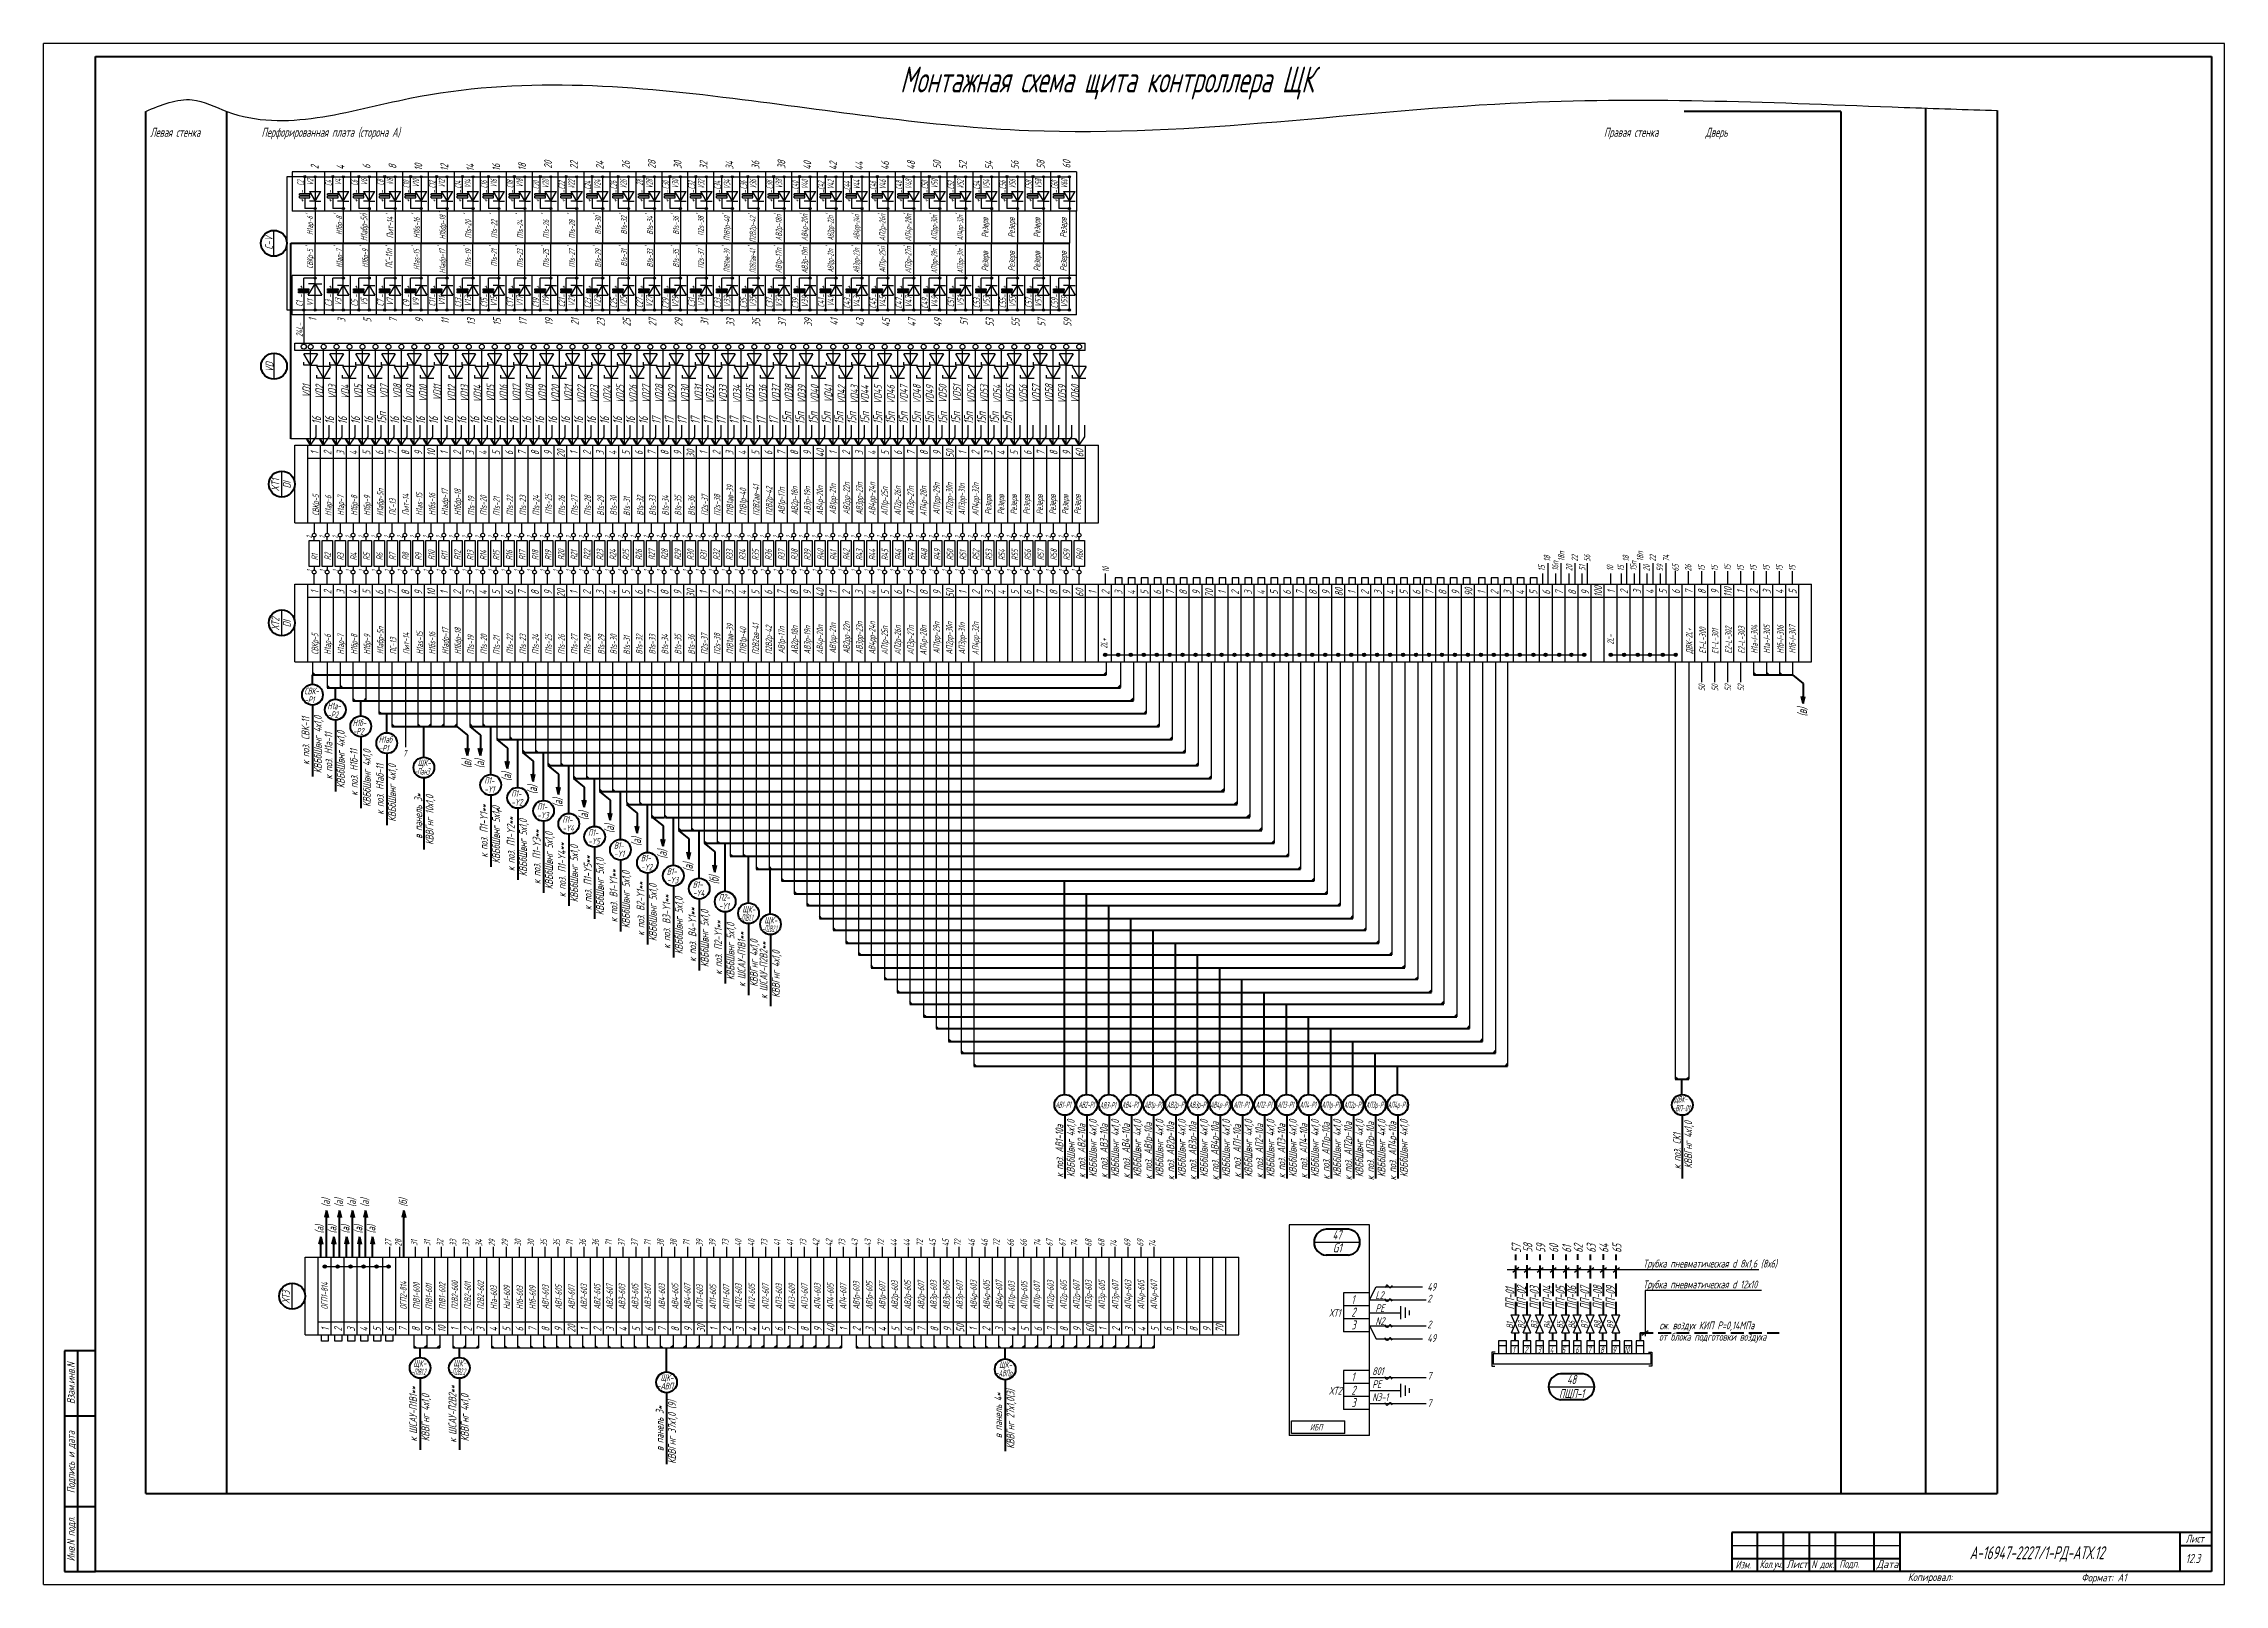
# Model space of a CAD drawing. Header units: millimetres. Extents: x -338 to 6826, y -8218 to 3153.
# Drawn here: x 2037 to 2878, y -5595 to -5001 of the extents above; entities that cross this region are included whole.
import ezdxf
from ezdxf.enums import TextEntityAlignment as Align

# ---------------------------------------------------------------- set-up
doc = ezdxf.new("R2010")
doc.units = ezdxf.units.MM
doc.linetypes.add('gost5', pattern=[7, 5, -2, 0])
doc.layers.get('Defpoints').update_dxf_attribs({"color": 251})
for name, color, linetype, lineweight in [('Датчики', 31, 'Continuous', 50), ('Рамка тонкая', 5, 'Continuous', 25), ('Текст_КИП', 2, 'Continuous', 25), ('Эл.кабель', 2, 'Continuous', 50)]:
    doc.layers.add(name, color=color, linetype=linetype, lineweight=lineweight)
for name, color, linetype in [('доп', 7, 'Continuous'), ('ТЕКСТ', 2, 'Continuous'), ('Текст.', 51, 'Continuous')]:
    doc.layers.add(name, color=color, linetype=linetype)
doc.styles.add('Simplex', font='simplex.shx', dxfattribs={"width": 0.7, "oblique": 15})

msp = doc.modelspace()

# ---------------------------------------------------------------- texts
at = {"style": 'Simplex', "oblique": 15, "width": 0.6}
for s, p in [('от блока подготовки воздуха', (2659.92, -5501.33)), ('сж. воздух КИП Р=0,14МПа', (2660.08, -5496.94))]:
    msp.add_text(s, height=3, dxfattribs=at).set_placement(p)
at = {"color": 2, "style": 'Simplex', "oblique": 15, "width": 0.7}
for s, p in [('Взам.инв.N', (2048.96, -5517.79)), ('Подпись и дата', (2048.96, -5548.15)), ('Инв.N подл.', (2048.96, -5577.79))]:
    msp.add_text(s, height=3, rotation=90, dxfattribs=at).set_placement(p, align=Align.CENTER)
at = {"layer": 'доп', "linetype": 'Continuous', "style": 'Simplex', "oblique": 15, "width": 0.6}
for s, height, p in [('57', 3.5, (2606.65, -5467.44)), ('58', 3.5, (2611.07, -5467.33)), ('59', 3.5, (2616.06, -5467.44)), ('60', 3.5, (2621.07, -5467.44)), ('61', 3.5, (2626.06, -5467.44)), ('62', 3.5, (2630.52, -5467.44)), ('63', 3.5, (2635.51, -5467.44)), ('64', 3.5, (2640.41, -5467.44)), ('65', 3.5, (2645.4, -5467.44)), ('ПП-01', 3.5, (2604.16, -5489.35)), ('ПП-02', 3.5, (2608.58, -5489.25)), ('ПП-03', 3.5, (2613.57, -5489.35)), ('ПП-04', 3.5, (2618.58, -5489.25)), ('ПП-05', 3.5, (2623.57, -5489.35)), ('ПП-06', 3.5, (2628.03, -5489.25)), ('ПП-07', 3.5, (2633.02, -5489.35)), ('ПП-08', 3.5, (2637.91, -5489.25)), ('ПП-09', 3.5, (2642.9, -5489.35)), ('В1', 2.5, (2603.6, -5496.68)), ('В2', 2.5, (2608.06, -5496.68)), ('В3', 2.5, (2613.01, -5496.68)), ('В4', 2.5, (2618.06, -5496.68)), ('В5', 2.5, (2623.01, -5496.68)), ('В6', 2.5, (2627.51, -5496.68)), ('В7', 2.5, (2632.46, -5496.68)), ('В8', 2.5, (2637.4, -5496.68)), ('В9', 2.5, (2642.34, -5496.68))]:
    msp.add_text(s, height=height, rotation=90, dxfattribs=at).set_placement(p)
at = {"layer": 'ТЕКСТ', "style": 'Simplex', "oblique": 15, "width": 0.6}
for s, height, p in [('Левая стенка', 3.5, (2078.03, -5037.2)), ('Перфорированная плата (сторона А)', 3.5, (2120.98, -5037.2)), ('Правая стенка', 3.5, (2638.67, -5037.2)), ('Дверь', 3.5, (2677.84, -5037.2)), ('L2', 3, (2550.54, -5485.31)), ('ХТ1', 3, (2532.66, -5492.14)), ('2', 3.5, (2541.26, -5492.09)), ('1', 3.5, (2541.26, -5487.2)), ('РЕ', 3, (2550.54, -5490.31)), ('3', 3.5, (2541.26, -5497)), ('N2', 3, (2550.54, -5495.31)), ('1', 3.5, (2541.26, -5517.03)), ('РЕ', 3, (2549.31, -5519.6)), ('801', 3, (2549.31, -5514.6)), ('ХТ2', 3, (2532.66, -5522.14)), ('2', 3.5, (2541.26, -5522.21)), ('3', 3.5, (2541.26, -5526.94)), ('N3-1', 3, (2549.31, -5524.6)), ('ИБП', 2.5, (2525.28, -5535.95))]:
    msp.add_text(s, height=height, dxfattribs=at).set_placement(p)
at = {"layer": 'ТЕКСТ', "style": 'Simplex', "oblique": 15}
for s, height, width, p in [('С2', 2.5, 0.5, (2137.21, -5056.1)), ('V2', 2.5, 0.5, (2140.95, -5055.92)), ('2', 3, 0.6, (2142.96, -5049.68)), ('С4', 2.5, 0.5, (2148.04, -5056.18)), ('V4', 2.5, 0.5, (2151.77, -5056)), ('4', 3, 0.6, (2152.96, -5049.87)), ('С6', 2.5, 0.5, (2158.04, -5056.07)), ('V6', 2.5, 0.5, (2161.77, -5055.9)), ('6', 3, 0.6, (2162.96, -5049.54)), ('С8', 2.5, 0.5, (2168.04, -5055.98)), ('V8', 2.5, 0.5, (2171.77, -5055.8)), ('8', 3, 0.6, (2172.96, -5049.57)), ('С10', 2.5, 0.5, (2178.04, -5056.98)), ('V10', 2.5, 0.5, (2181.77, -5056.8)), ('10', 3, 0.6, (2182.96, -5050.21)), ('С12', 2.5, 0.5, (2188.04, -5057.1)), ('V12', 2.5, 0.5, (2191.77, -5056.92)), ('12', 3, 0.6, (2192.96, -5050.39)), ('V14', 2.5, 0.5, (2201.77, -5057)), ('14', 3, 0.6, (2202.96, -5050.51)), ('С16', 2.5, 0.5, (2208.04, -5057.07)), ('V16', 2.5, 0.5, (2211.77, -5056.9)), ('16', 3, 0.6, (2212.96, -5050.36)), ('С18', 2.5, 0.5, (2218.04, -5056.98)), ('V18', 2.5, 0.5, (2221.77, -5056.8)), ('18', 3, 0.6, (2222.96, -5050.21)), ('С20', 2.5, 0.5, (2228.04, -5057.38)), ('V20', 2.5, 0.5, (2231.77, -5057.2)), ('20', 3, 0.6, (2232.96, -5049.5)), ('С22', 2.5, 0.5, (2238.04, -5057.5)), ('V22', 2.5, 0.5, (2241.77, -5057.32)), ('22', 3, 0.6, (2242.96, -5049.68)), ('V24', 2.5, 0.5, (2251.77, -5057.4)), ('24', 3, 0.6, (2252.96, -5049.8)), ('С26', 2.5, 0.5, (2258.04, -5057.47)), ('V26', 2.5, 0.5, (2261.77, -5057.3)), ('26', 3, 0.6, (2262.96, -5049.65)), ('28', 2.5, 0.5, (2268.04, -5056.02)), ('V28', 2.5, 0.5, (2271.77, -5057.2)), ('28', 3, 0.6, (2272.96, -5049.5)), ('С30', 2.5, 0.5, (2278.04, -5057.38)), ('V30', 2.5, 0.5, (2281.77, -5057.2)), ('30', 3, 0.6, (2282.96, -5049.58)), ('С32', 2.5, 0.5, (2288.04, -5057.5)), ('V32', 2.5, 0.5, (2291.77, -5057.32)), ('32', 3, 0.6, (2292.96, -5049.76)), ('V34', 2.5, 0.5, (2301.77, -5057.4)), ('34', 3, 0.6, (2302.96, -5049.88)), ('С36', 2.5, 0.5, (2308.04, -5057.47)), ('V36', 2.5, 0.5, (2311.77, -5057.3)), ('36', 3, 0.6, (2312.96, -5049.73)), ('С38', 2.5, 0.5, (2318.04, -5057.38)), ('V38', 2.5, 0.5, (2321.77, -5057.2)), ('38', 3, 0.6, (2322.96, -5049.58)), ('V40', 2.5, 0.5, (2331.77, -5057.4)), ('40', 3, 0.6, (2332.96, -5049.88)), ('V42', 2.5, 0.5, (2341.77, -5057.52)), ('42', 3, 0.6, (2342.96, -5050.06)), ('V44', 2.5, 0.5, (2351.77, -5057.6)), ('44', 3, 0.6, (2352.96, -5050.18)), ('V46', 2.5, 0.5, (2361.77, -5057.5)), ('46', 3, 0.6, (2362.96, -5050.03)), ('С48', 2.5, 0.5, (2368.04, -5057.58)), ('V48', 2.5, 0.5, (2371.77, -5057.4)), ('48', 3, 0.6, (2372.96, -5049.88)), ('С50', 2.5, 0.5, (2378.04, -5057.38)), ('V50', 2.5, 0.5, (2381.77, -5057.2)), ('50', 3, 0.6, (2382.96, -5049.58)), ('С52', 2.5, 0.5, (2388.04, -5057.5)), ('V52', 2.5, 0.5, (2391.77, -5057.32)), ('52', 3, 0.6, (2392.96, -5049.76)), ('V54', 2.5, 0.5, (2401.77, -5057.4)), ('54', 3, 0.6, (2402.96, -5049.88)), ('С56', 2.5, 0.5, (2408.04, -5057.47)), ('V56', 2.5, 0.5, (2411.77, -5057.3)), ('56', 3, 0.6, (2412.96, -5049.73)), ('С58', 2.5, 0.5, (2418.04, -5057.38)), ('V58', 2.5, 0.5, (2421.77, -5057.2)), ('58', 3, 0.6, (2422.96, -5049.58)), ('С60', 2.5, 0.5, (2428.04, -5057.38)), ('V60', 2.5, 0.5, (2431.77, -5057.2)), ('60', 3, 0.6, (2432.96, -5049.4)), ('+', 2.5, 0.6, (2137.71, -5062.56)), ('-', 2.5, 0.6, (2137.84, -5059.12)), ('+', 2.5, 0.6, (2148.54, -5062.56)), ('-', 2.5, 0.6, (2148.66, -5059.12)), ('+', 2.5, 0.6, (2158.54, -5062.56)), ('-', 2.5, 0.6, (2158.66, -5059.12)), ('+', 2.5, 0.6, (2168.54, -5062.56)), ('-', 2.5, 0.6, (2168.66, -5059.12)), ('+', 2.5, 0.6, (2178.54, -5062.56)), ('-', 2.5, 0.6, (2178.66, -5059.12)), ('+', 2.5, 0.6, (2188.54, -5062.56)), ('-', 2.5, 0.6, (2188.66, -5059.12)), ('С14', 2.5, 0.5, (2198.04, -5057.18)), ('+', 2.5, 0.6, (2198.54, -5062.56)), ('-', 2.5, 0.6, (2198.66, -5059.12)), ('+', 2.5, 0.6, (2208.54, -5062.56)), ('-', 2.5, 0.6, (2208.66, -5059.12)), ('+', 2.5, 0.6, (2218.54, -5062.56)), ('-', 2.5, 0.6, (2218.66, -5059.12)), ('+', 2.5, 0.6, (2228.54, -5062.56)), ('-', 2.5, 0.6, (2228.66, -5059.12)), ('+', 2.5, 0.6, (2238.54, -5062.56)), ('-', 2.5, 0.6, (2238.66, -5059.12)), ('С24', 2.5, 0.5, (2248.04, -5057.58)), ('+', 2.5, 0.6, (2248.54, -5062.56)), ('-', 2.5, 0.6, (2248.66, -5059.12)), ('+', 2.5, 0.6, (2258.54, -5062.56)), ('-', 2.5, 0.6, (2258.66, -5059.12)), ('+', 2.5, 0.6, (2268.54, -5062.56)), ('-', 2.5, 0.6, (2268.66, -5059.12)), ('+', 2.5, 0.6, (2278.54, -5062.56)), ('-', 2.5, 0.6, (2278.66, -5059.12)), ('+', 2.5, 0.6, (2288.54, -5062.56)), ('-', 2.5, 0.6, (2288.66, -5059.12)), ('С34', 2.5, 0.5, (2298.04, -5057.58)), ('+', 2.5, 0.6, (2298.54, -5062.56)), ('-', 2.5, 0.6, (2298.66, -5059.12)), ('+', 2.5, 0.6, (2308.54, -5062.56)), ('-', 2.5, 0.6, (2308.66, -5059.12)), ('+', 2.5, 0.6, (2318.54, -5062.56)), ('-', 2.5, 0.6, (2318.66, -5059.12)), ('С40', 2.5, 0.5, (2328.04, -5057.58)), ('+', 2.5, 0.6, (2328.54, -5062.56)), ('-', 2.5, 0.6, (2328.66, -5059.12)), ('С42', 2.5, 0.5, (2338.04, -5057.7)), ('+', 2.5, 0.6, (2338.54, -5062.56)), ('-', 2.5, 0.6, (2338.66, -5059.12)), ('С44', 2.5, 0.5, (2348.04, -5057.78)), ('+', 2.5, 0.6, (2348.54, -5062.56)), ('-', 2.5, 0.6, (2348.66, -5059.12)), ('С46', 2.5, 0.5, (2358.04, -5057.67)), ('+', 2.5, 0.6, (2358.54, -5062.56)), ('-', 2.5, 0.6, (2358.66, -5059.12)), ('+', 2.5, 0.6, (2368.54, -5062.56)), ('-', 2.5, 0.6, (2368.66, -5059.12)), ('+', 2.5, 0.6, (2378.54, -5062.56)), ('-', 2.5, 0.6, (2378.66, -5059.12)), ('+', 2.5, 0.6, (2388.54, -5062.56)), ('-', 2.5, 0.6, (2388.66, -5059.12)), ('С54', 2.5, 0.5, (2398.04, -5057.58)), ('+', 2.5, 0.6, (2398.54, -5062.56)), ('-', 2.5, 0.6, (2398.66, -5059.12)), ('+', 2.5, 0.6, (2408.54, -5062.56)), ('-', 2.5, 0.6, (2408.66, -5059.12)), ('+', 2.5, 0.6, (2418.54, -5062.56)), ('-', 2.5, 0.6, (2418.66, -5059.12)), ('+', 2.5, 0.6, (2428.54, -5062.56)), ('-', 2.5, 0.6, (2428.66, -5059.12)), ("'", 2.5, 0.6, (2140.95, -5067.72)), ("'", 2.5, 0.6, (2151.78, -5067.72)), ("'", 2.5, 0.6, (2161.78, -5067.72)), ("'", 2.5, 0.6, (2171.78, -5067.72)), ("'", 2.5, 0.6, (2181.78, -5067.72)), ("'", 2.5, 0.6, (2201.78, -5067.72)), ("'", 2.5, 0.6, (2211.78, -5067.72)), ("'", 2.5, 0.6, (2221.78, -5067.72)), ("'", 2.5, 0.6, (2231.78, -5067.72)), ("'", 2.5, 0.6, (2241.78, -5067.72)), ("'", 2.5, 0.6, (2251.78, -5067.72)), ("'", 2.5, 0.6, (2261.78, -5067.72)), ("'", 2.5, 0.6, (2271.78, -5067.72)), ("'", 2.5, 0.6, (2281.78, -5067.72)), ("'", 2.5, 0.6, (2291.52, -5067.72)), ("'", 2.5, 0.6, (2301.52, -5067.72)), ("'", 2.5, 0.6, (2311.52, -5067.72)), ("'", 2.5, 0.6, (2321.52, -5067.72)), ("'", 2.5, 0.6, (2331.52, -5067.72)), ("'", 2.5, 0.6, (2341.52, -5067.72)), ("'", 2.5, 0.6, (2351.52, -5067.72)), ("'", 2.5, 0.6, (2361.52, -5067.72)), ("'", 2.5, 0.6, (2371.52, -5067.72)), ("'", 2.5, 0.6, (2381.52, -5067.72)), ("'", 2.5, 0.6, (2391.52, -5067.72)), ('C-V', 3, 0.6, (2125.34, -5080.74)), ("'", 2.5, 0.6, (2140.88, -5080.09)), ("'", 2.5, 0.6, (2151.71, -5080.09)), ("'", 2.5, 0.6, (2161.71, -5080.09)), ("'", 2.5, 0.6, (2171.71, -5080.09)), ("'", 2.5, 0.6, (2181.71, -5080.09)), ("'", 2.5, 0.6, (2191.71, -5080.09)), ("'", 2.5, 0.6, (2211.71, -5080.09)), ("'", 2.5, 0.6, (2221.71, -5080.09)), ("'", 2.5, 0.6, (2231.71, -5080.09)), ("'", 2.5, 0.6, (2241.71, -5080.09)), ("'", 2.5, 0.6, (2251.71, -5080.09)), ("'", 2.5, 0.6, (2261.71, -5080.09)), ("'", 2.5, 0.6, (2271.71, -5080.09)), ("'", 2.5, 0.6, (2281.71, -5080.09)), ("'", 2.5, 0.6, (2291.44, -5080.09)), ("'", 2.5, 0.6, (2301.44, -5080.09)), ("'", 2.5, 0.6, (2311.44, -5080.09)), ("'", 2.5, 0.6, (2321.44, -5080.09)), ("'", 2.5, 0.6, (2331.44, -5080.09)), ("'", 2.5, 0.6, (2341.44, -5080.09)), ("'", 2.5, 0.6, (2351.44, -5080.09)), ("'", 2.5, 0.6, (2361.44, -5080.09)), ("'", 2.5, 0.6, (2371.44, -5080.09)), ("'", 2.5, 0.6, (2381.44, -5080.09)), ("'", 2.5, 0.6, (2391.44, -5080.09)), ('+', 2.5, 0.6, (2137.44, -5095.98)), ('+', 2.5, 0.6, (2148.66, -5095.98)), ('+', 2.5, 0.6, (2158.66, -5095.98)), ('+', 2.5, 0.6, (2168.66, -5095.98)), ('+', 2.5, 0.6, (2178.66, -5095.98)), ('+', 2.5, 0.6, (2188.66, -5095.98)), ('+', 2.5, 0.6, (2198.66, -5095.98)), ('+', 2.5, 0.6, (2208.66, -5095.98)), ('+', 2.5, 0.6, (2218.66, -5095.98)), ('+', 2.5, 0.6, (2228.66, -5095.98)), ('+', 2.5, 0.6, (2238.66, -5095.98)), ('+', 2.5, 0.6, (2248.66, -5095.98)), ('+', 2.5, 0.6, (2258.66, -5095.98)), ('+', 2.5, 0.6, (2268.66, -5095.98)), ('+', 2.5, 0.6, (2278.66, -5095.98)), ('+', 2.5, 0.6, (2288.66, -5095.98)), ('+', 2.5, 0.6, (2298.66, -5095.98)), ('+', 2.5, 0.6, (2308.66, -5095.98)), ('+', 2.5, 0.6, (2318.66, -5095.98)), ('+', 2.5, 0.6, (2328.66, -5095.98)), ('+', 2.5, 0.6, (2338.66, -5095.98)), ('+', 2.5, 0.6, (2348.66, -5095.98)), ('+', 2.5, 0.6, (2358.66, -5095.98)), ('+', 2.5, 0.6, (2368.66, -5095.98)), ('+', 2.5, 0.6, (2378.66, -5095.98)), ('+', 2.5, 0.6, (2388.66, -5095.98)), ('+', 2.5, 0.6, (2398.66, -5095.98)), ('+', 2.5, 0.6, (2408.66, -5095.98)), ('+', 2.5, 0.6, (2418.66, -5095.98)), ('+', 2.5, 0.6, (2428.66, -5095.98)), ('С1', 2.5, 0.6, (2136.82, -5102.68)), ('-', 2.5, 0.6, (2137.44, -5099.33)), ('V1', 2.5, 0.6, (2140.95, -5102.51)), ('С3', 2.5, 0.6, (2148.04, -5102.64)), ('-', 2.5, 0.6, (2148.66, -5099.33)), ('V3', 2.5, 0.6, (2151.77, -5102.47)), ('С5', 2.5, 0.6, (2158.04, -5102.64)), ('-', 2.5, 0.6, (2158.66, -5099.33)), ('V5', 2.5, 0.6, (2161.77, -5102.47)), ('С7', 2.5, 0.6, (2168.04, -5102.56)), ('-', 2.5, 0.6, (2168.66, -5099.33)), ('V7', 2.5, 0.6, (2171.77, -5102.39)), ('С9', 2.5, 0.6, (2178.04, -5102.7)), ('-', 2.5, 0.6, (2178.66, -5099.33)), ('V9', 2.5, 0.6, (2181.77, -5102.53)), ('С11', 2.5, 0.6, (2188.04, -5102.54)), ('-', 2.5, 0.6, (2188.66, -5099.33)), ('V11', 2.5, 0.6, (2191.77, -5102.27)), ('С13', 2.5, 0.6, (2198.04, -5102.93)), ('-', 2.5, 0.6, (2198.66, -5099.33)), ('V13', 2.5, 0.6, (2201.77, -5102.67)), ('С15', 2.5, 0.6, (2208.04, -5102.93)), ('-', 2.5, 0.6, (2208.66, -5099.33)), ('V15', 2.5, 0.6, (2211.77, -5102.67)), ('С17', 2.5, 0.6, (2218.04, -5102.87)), ('-', 2.5, 0.6, (2218.66, -5099.33)), ('V17', 2.5, 0.6, (2221.77, -5102.6)), ('С19', 2.5, 0.6, (2228.04, -5102.98)), ('-', 2.5, 0.6, (2228.66, -5099.33)), ('V19', 2.5, 0.6, (2231.77, -5102.72)), ('С21', 2.5, 0.6, (2238.04, -5102.87)), ('-', 2.5, 0.6, (2238.66, -5099.33)), ('V21', 2.5, 0.6, (2241.77, -5102.6)), ('С23', 2.5, 0.6, (2248.04, -5103.26)), ('-', 2.5, 0.6, (2248.66, -5099.33)), ('V23', 2.5, 0.6, (2251.77, -5102.99)), ('С25', 2.5, 0.6, (2258.04, -5103.26)), ('-', 2.5, 0.6, (2258.66, -5099.33)), ('V25', 2.5, 0.6, (2261.77, -5102.99)), ('С27', 2.5, 0.6, (2268.04, -5103.19)), ('-', 2.5, 0.6, (2268.66, -5099.33)), ('V27', 2.5, 0.6, (2271.77, -5102.92)), ('С29', 2.5, 0.6, (2278.04, -5103.31)), ('-', 2.5, 0.6, (2278.66, -5099.33)), ('V29', 2.5, 0.6, (2281.77, -5103.04)), ('С31', 2.5, 0.6, (2288.04, -5102.87)), ('-', 2.5, 0.6, (2288.66, -5099.33)), ('V31', 2.5, 0.6, (2291.77, -5102.6)), ('С33', 2.5, 0.6, (2298.04, -5103.26)), ('-', 2.5, 0.6, (2298.66, -5099.33)), ('V33', 2.5, 0.6, (2301.77, -5102.99)), ('С35', 2.5, 0.6, (2308.04, -5103.26)), ('-', 2.5, 0.6, (2308.66, -5099.33)), ('V35', 2.5, 0.6, (2311.77, -5102.99)), ('С37', 2.5, 0.6, (2318.04, -5103.19)), ('-', 2.5, 0.6, (2318.66, -5099.33)), ('V37', 2.5, 0.6, (2321.77, -5102.92)), ('С39', 2.5, 0.6, (2328.04, -5103.31)), ('-', 2.5, 0.6, (2328.66, -5099.33)), ('V39', 2.5, 0.6, (2331.77, -5103.04)), ('С41', 2.5, 0.6, (2338.04, -5103.03)), ('-', 2.5, 0.6, (2338.66, -5099.33)), ('V41', 2.5, 0.6, (2341.77, -5102.76)), ('С43', 2.5, 0.6, (2348.04, -5103.42)), ('-', 2.5, 0.6, (2348.66, -5099.33)), ('V43', 2.5, 0.6, (2351.77, -5103.15)), ('С45', 2.5, 0.6, (2358.04, -5103.42)), ('-', 2.5, 0.6, (2358.66, -5099.33)), ('V45', 2.5, 0.6, (2361.77, -5103.15)), ('С47', 2.5, 0.6, (2368.04, -5103.35)), ('-', 2.5, 0.6, (2368.66, -5099.33)), ('V47', 2.5, 0.6, (2371.77, -5103.09)), ('С49', 2.5, 0.6, (2378.04, -5103.47)), ('-', 2.5, 0.6, (2378.66, -5099.33)), ('V49', 2.5, 0.6, (2381.77, -5103.2)), ('С51', 2.5, 0.6, (2388.04, -5102.87)), ('-', 2.5, 0.6, (2388.66, -5099.33)), ('V51', 2.5, 0.6, (2391.77, -5102.6)), ('С53', 2.5, 0.6, (2398.04, -5103.26)), ('-', 2.5, 0.6, (2398.66, -5099.33)), ('V53', 2.5, 0.6, (2401.77, -5102.99)), ('С55', 2.5, 0.6, (2408.04, -5103.26)), ('-', 2.5, 0.6, (2408.66, -5099.33)), ('V55', 2.5, 0.6, (2411.77, -5102.99)), ('С57', 2.5, 0.6, (2418.04, -5103.19)), ('-', 2.5, 0.6, (2418.66, -5099.33)), ('V57', 2.5, 0.6, (2421.77, -5102.92)), ('С59', 2.5, 0.6, (2428.04, -5103.31)), ('-', 2.5, 0.6, (2428.66, -5099.33)), ('V59', 2.5, 0.6, (2431.77, -5103.04)), ('24L-', 2.5, 0.6, (2136.87, -5114.37)), ('VD', 3, 0.6, (2125.57, -5128.09)), ('VD1', 3, 0.6, (2139.77, -5137.78)), ('VD2', 3, 0.6, (2144.77, -5138.4)), ('VD3', 3, 0.6, (2149.77, -5138.36)), ('VD4', 3, 0.6, (2154.77, -5138.5)), ('VD5', 3, 0.6, (2159.77, -5138.36)), ('VD6', 3, 0.6, (2164.77, -5138.38)), ('VD7', 3, 0.6, (2169.77, -5138.26)), ('VD8', 3, 0.6, (2174.77, -5138.26)), ('VD9', 3, 0.6, (2179.77, -5138.43)), ('VD10', 3, 0.6, (2184.77, -5139.46)), ('VD11', 3, 0.6, (2190.21, -5138.98)), ('VD12', 3, 0.6, (2195.78, -5139.6)), ('VD13', 3, 0.6, (2200.78, -5139.56)), ('VD14', 3, 0.6, (2205.78, -5139.7)), ('VD15', 3, 0.6, (2210.78, -5139.56)), ('VD16', 3, 0.6, (2215.78, -5139.58)), ('VD17', 3, 0.6, (2220.78, -5139.46)), ('VD18', 3, 0.6, (2225.78, -5139.46)), ('VD19', 3, 0.6, (2230.78, -5139.63)), ('VD20', 3, 0.6, (2235.78, -5139.94)), ('VD21', 3, 0.6, (2240.78, -5139.46)), ('VD22', 3, 0.6, (2245.78, -5140.08)), ('VD23', 3, 0.6, (2250.78, -5140.04)), ('VD24', 3, 0.6, (2255.78, -5140.18)), ('VD25', 3, 0.6, (2260.78, -5140.04)), ('VD26', 3, 0.6, (2265.78, -5140.06)), ('VD27', 3, 0.6, (2270.78, -5139.94)), ('VD28', 3, 0.6, (2275.78, -5139.94)), ('VD29', 3, 0.6, (2280.78, -5140.11)), ('VD30', 3, 0.6, (2285.78, -5139.94)), ('VD31', 3, 0.6, (2290.98, -5139.46)), ('VD32', 3, 0.6, (2295.43, -5140.08)), ('VD33', 3, 0.6, (2300.43, -5140.04)), ('VD34', 3, 0.6, (2305.78, -5140.18)), ('VD35', 3, 0.6, (2310.78, -5140.04)), ('VD36', 3, 0.6, (2315.78, -5140.06)), ('VD37', 3, 0.6, (2320.78, -5139.94)), ('VD38', 3, 0.6, (2325.78, -5139.94)), ('VD39', 3, 0.6, (2330.78, -5140.11)), ('VD40', 3, 0.6, (2335.78, -5140.18)), ('VD41', 3, 0.6, (2341.07, -5139.7)), ('VD42', 3, 0.6, (2346.16, -5140.32)), ('VD43', 3, 0.6, (2351.16, -5140.28)), ('VD44', 3, 0.6, (2355.16, -5140.42)), ('VD45', 3, 0.6, (2360.16, -5140.28)), ('VD46', 3, 0.6, (2365.16, -5140.3)), ('VD47', 3, 0.6, (2370.16, -5140.18)), ('VD48', 3, 0.6, (2375.16, -5140.18)), ('VD49', 3, 0.6, (2380.16, -5140.35)), ('VD50', 3, 0.6, (2385.16, -5139.94)), ('VD51', 3, 0.6, (2390.59, -5139.46)), ('VD52', 3, 0.6, (2396.16, -5140.08)), ('VD53', 3, 0.6, (2401.16, -5140.04)), ('VD54', 3, 0.6, (2406.16, -5140.18)), ('VD55', 3, 0.6, (2411.16, -5140.04)), ('VD56', 3, 0.6, (2416.16, -5140.06)), ('VD57', 3, 0.6, (2421.16, -5139.94)), ('VD58', 3, 0.6, (2426.16, -5139.94)), ('VD59', 3, 0.6, (2431.16, -5140.11)), ('VD60', 3, 0.6, (2436.16, -5139.94)), ('15п', 3.5, 0.6, (2325.32, -5148.02)), ('15п', 3.5, 0.6, (2330.32, -5148.02)), ('15п', 3.5, 0.6, (2335.47, -5148.02)), ('15п', 3.5, 0.6, (2340.47, -5148.02)), ('15п', 3.5, 0.6, (2345.35, -5148.02)), ('15п', 3.5, 0.6, (2350.35, -5148.02)), ('15п', 3.5, 0.6, (2355.35, -5148.02)), ('15п', 3.5, 0.6, (2360.35, -5148.02)), ('15п', 3.5, 0.6, (2365.23, -5148.02)), ('15п', 3.5, 0.6, (2370.23, -5148.02)), ('15п', 3.5, 0.6, (2375.28, -5148.02)), ('15п', 3.5, 0.6, (2380.28, -5148.02)), ('15п', 3.5, 0.6, (2385.43, -5148.02)), ('15п', 3.5, 0.6, (2390.43, -5148.02)), ('15п', 3.5, 0.6, (2395.41, -5148.02)), ('15п', 3.5, 0.6, (2400.41, -5148.02)), ('15п', 3.5, 0.6, (2405.34, -5148.02)), ('15п', 3.5, 0.6, (2410.34, -5148.02)), ('10', 3, 0.6, (2187.94, -5160.34)), ('20', 3, 0.6, (2237.94, -5160.87)), ('30', 3, 0.6, (2287.94, -5160.94)), ('40', 3, 0.6, (2337.94, -5160.79)), ('50', 3, 0.6, (2387.94, -5160.94)), ('60', 3, 0.6, (2437.94, -5160.76)), ('2', 2, 0.6, (2140.38, -5192.02)), ('2', 2, 0.6, (2145.38, -5192.02)), ('2', 2, 0.6, (2150.38, -5192.02)), ('2', 2, 0.6, (2155.38, -5192.02)), ('2', 2, 0.6, (2160.38, -5192.02)), ('2', 2, 0.6, (2165.38, -5192.02)), ('2', 2, 0.6, (2170.38, -5192.02)), ('2', 2, 0.6, (2175.38, -5192.02)), ('2', 2, 0.6, (2180.38, -5192.02)), ('2', 2, 0.6, (2185.38, -5192.02)), ('2', 2, 0.6, (2190.38, -5192.02)), ('2', 2, 0.6, (2195.38, -5192.02)), ('2', 2, 0.6, (2200.38, -5192.02)), ('2', 2, 0.6, (2205.38, -5192.02)), ('2', 2, 0.6, (2210.38, -5192.02)), ('2', 2, 0.6, (2215.38, -5192.02)), ('2', 2, 0.6, (2220.38, -5192.02)), ('2', 2, 0.6, (2225.38, -5192.02)), ('2', 2, 0.6, (2230.38, -5192.02)), ('2', 2, 0.6, (2235.38, -5192.02)), ('2', 2, 0.6, (2240.38, -5192.02)), ('2', 2, 0.6, (2245.38, -5192.02)), ('2', 2, 0.6, (2250.38, -5192.02)), ('2', 2, 0.6, (2255.38, -5192.02)), ('2', 2, 0.6, (2260.38, -5192.02)), ('2', 2, 0.6, (2265.38, -5192.02)), ('2', 2, 0.6, (2270.38, -5192.02)), ('2', 2, 0.6, (2275.38, -5192.02)), ('2', 2, 0.6, (2280.38, -5192.02)), ('2', 2, 0.6, (2285.38, -5192.02)), ('2', 2, 0.6, (2290.38, -5192.02)), ('2', 2, 0.6, (2295.38, -5192.02)), ('2', 2, 0.6, (2300.38, -5192.02)), ('2', 2, 0.6, (2305.38, -5192.02)), ('2', 2, 0.6, (2310.38, -5192.02)), ('2', 2, 0.6, (2315.38, -5192.02)), ('2', 2, 0.6, (2320.38, -5192.02)), ('2', 2, 0.6, (2325.38, -5192.02)), ('2', 2, 0.6, (2330.38, -5192.02)), ('2', 2, 0.6, (2335.38, -5192.02)), ('2', 2, 0.6, (2340.38, -5192.02)), ('2', 2, 0.6, (2345.38, -5192.02)), ('2', 2, 0.6, (2350.38, -5192.02)), ('2', 2, 0.6, (2355.38, -5192.02)), ('2', 2, 0.6, (2360.38, -5192.02)), ('2', 2, 0.6, (2365.38, -5192.02)), ('2', 2, 0.6, (2370.38, -5192.02)), ('2', 2, 0.6, (2375.38, -5192.02)), ('2', 2, 0.6, (2380.38, -5192.02)), ('2', 2, 0.6, (2385.38, -5192.02)), ('2', 2, 0.6, (2390.38, -5192.02)), ('2', 2, 0.6, (2395.38, -5192.02)), ('2', 2, 0.6, (2400.38, -5192.02)), ('2', 2, 0.6, (2405.38, -5192.02)), ('2', 2, 0.6, (2410.38, -5192.02)), ('2', 2, 0.6, (2415.38, -5192.02)), ('2', 2, 0.6, (2420.38, -5192.02)), ('2', 2, 0.6, (2425.38, -5192.02)), ('2', 2, 0.6, (2430.38, -5192.02)), ('2', 2, 0.6, (2435.38, -5192.02)), ('1', 2, 0.6, (2140.46, -5204.9)), ('1', 2, 0.6, (2145.46, -5204.9)), ('1', 2, 0.6, (2150.46, -5204.9)), ('1', 2, 0.6, (2155.46, -5204.9)), ('1', 2, 0.6, (2160.46, -5204.9)), ('1', 2, 0.6, (2165.46, -5204.9)), ('1', 2, 0.6, (2170.46, -5204.9)), ('1', 2, 0.6, (2175.46, -5204.9)), ('1', 2, 0.6, (2180.46, -5204.9)), ('1', 2, 0.6, (2185.46, -5204.9)), ('1', 2, 0.6, (2190.46, -5204.9)), ('1', 2, 0.6, (2195.46, -5204.9)), ('1', 2, 0.6, (2200.46, -5204.9)), ('1', 2, 0.6, (2205.46, -5204.9)), ('1', 2, 0.6, (2210.46, -5204.9)), ('1', 2, 0.6, (2215.46, -5204.9)), ('1', 2, 0.6, (2220.46, -5204.9)), ('1', 2, 0.6, (2225.46, -5204.9)), ('1', 2, 0.6, (2230.46, -5204.9)), ('1', 2, 0.6, (2235.46, -5204.9)), ('1', 2, 0.6, (2240.46, -5204.9)), ('1', 2, 0.6, (2245.46, -5204.9)), ('1', 2, 0.6, (2250.46, -5204.9)), ('1', 2, 0.6, (2255.46, -5204.9)), ('1', 2, 0.6, (2260.46, -5204.9)), ('1', 2, 0.6, (2265.46, -5204.9)), ('1', 2, 0.6, (2270.46, -5204.9)), ('1', 2, 0.6, (2275.46, -5204.9)), ('1', 2, 0.6, (2280.46, -5204.9)), ('1', 2, 0.6, (2285.46, -5204.9)), ('1', 2, 0.6, (2290.46, -5204.9)), ('1', 2, 0.6, (2295.46, -5204.9)), ('1', 2, 0.6, (2300.46, -5204.9)), ('1', 2, 0.6, (2305.46, -5204.9)), ('1', 2, 0.6, (2310.46, -5204.9)), ('1', 2, 0.6, (2315.46, -5204.9)), ('1', 2, 0.6, (2320.46, -5204.9)), ('1', 2, 0.6, (2325.46, -5204.9)), ('1', 2, 0.6, (2330.46, -5204.9)), ('1', 2, 0.6, (2335.46, -5204.9)), ('1', 2, 0.6, (2340.46, -5204.9)), ('1', 2, 0.6, (2345.46, -5204.9)), ('1', 2, 0.6, (2350.46, -5204.9)), ('1', 2, 0.6, (2355.46, -5204.9)), ('1', 2, 0.6, (2360.46, -5204.9)), ('1', 2, 0.6, (2365.46, -5204.9)), ('1', 2, 0.6, (2370.46, -5204.9)), ('1', 2, 0.6, (2375.46, -5204.9)), ('1', 2, 0.6, (2380.46, -5204.9)), ('1', 2, 0.6, (2385.46, -5204.9)), ('1', 2, 0.6, (2390.46, -5204.9)), ('1', 2, 0.6, (2395.46, -5204.9)), ('1', 2, 0.6, (2400.46, -5204.9)), ('1', 2, 0.6, (2405.46, -5204.9)), ('1', 2, 0.6, (2410.46, -5204.9)), ('1', 2, 0.6, (2415.46, -5204.9)), ('1', 2, 0.6, (2420.46, -5204.9)), ('1', 2, 0.6, (2425.46, -5204.9)), ('1', 2, 0.6, (2430.46, -5204.9)), ('1', 2, 0.6, (2435.46, -5204.9)), ('10', 3, 0.6, (2187.94, -5214.18)), ('20', 3, 0.6, (2237.94, -5214.7)), ('30', 3, 0.6, (2287.94, -5214.78)), ('40', 3, 0.6, (2337.94, -5214.63)), ('50', 3, 0.6, (2387.94, -5214.78)), ('60', 3, 0.6, (2437.94, -5214.6)), ('70', 3, 0.6, (2487.94, -5214.78)), ('80', 3, 0.6, (2537.94, -5214.36)), ('90', 3, 0.6, (2587.94, -5214.26)), ('100', 3, 0.6, (2637.94, -5214.65)), ('110', 3, 0.6, (2687.94, -5214.65)), ('ОГП1-814', 2.5, 0.6, (2146.55, -5489.33)), ('ОГП2-814', 2.5, 0.6, (2176.94, -5489.33)), ('П1В1-600', 2.5, 0.6, (2181.94, -5489.33)), ('П1В1-601', 2.5, 0.6, (2186.79, -5489.33)), ('П1В1-602', 2.5, 0.6, (2191.89, -5489.33)), ('П2В2-600', 2.5, 0.6, (2196.79, -5489.33)), ('П2В2-601', 2.5, 0.6, (2201.74, -5489.33)), ('П2В2-602', 2.5, 0.6, (2206.76, -5489.33)), ('Н1а-603', 2.5, 0.6, (2211.77, -5489.33)), ('На1-609', 2.5, 0.6, (2216.85, -5489.33)), ('Н1б-603', 2.5, 0.6, (2221.83, -5489.33)), ('Н1б-609', 2.5, 0.6, (2226.76, -5489.33)), ('10', 3, 0.6, (2191.97, -5498.16)), ('20', 3, 0.6, (2241.97, -5498.16)), ('30', 3, 0.6, (2291.97, -5498.16)), ('40', 3, 0.6, (2341.97, -5498.16)), ('50', 3, 0.6, (2391.97, -5498.16)), ('60', 3, 0.6, (2441.97, -5498.16)), ('70', 3, 0.6, (2491.97, -5498.16))]:
    msp.add_text(s, height=height, rotation=90, dxfattribs=dict(at, width=width)).set_placement(p)
for s, height, width, p in [('Н1ар-6', 2.3, 0.6, (2140.78, -5067.8)), ('Н1бр-8', 2.3, 0.6, (2152.08, -5067.8)), ('Н1бs-16', 2.3, 0.6, (2181.96, -5068.34)), ('Н1бdp-18', 2.3, 0.6, (2191.96, -5067.34)), ('П1s-20', 2.3, 0.6, (2201.87, -5069.25)), ('П1s-22', 2.3, 0.6, (2211.87, -5069.25)), ('П1s-24', 2.3, 0.6, (2221.87, -5069.25)), ('П1s-26', 2.3, 0.6, (2231.87, -5069.25)), ('П1s-28', 2.3, 0.6, (2241.87, -5069.25)), ('В1s-30', 2.3, 0.6, (2251.93, -5067.8)), ('В1s-32', 2.3, 0.6, (2261.93, -5067.8)), ('В1s-34', 2.3, 0.6, (2271.93, -5067.8)), ('В1s-36', 2.3, 0.6, (2281.93, -5067.8)), ('П2s-38', 2.3, 0.6, (2291.57, -5067.8)), ('П1В1р-40', 2.3, 0.6, (2301.57, -5067.8)), ('П2В2р-42', 2.3, 0.6, (2311.57, -5067.8)), ('АВ2р-18п', 2.3, 0.6, (2321.57, -5067.22)), ('АВ4р-20п', 2.3, 0.6, (2331.57, -5067.02)), ('АВ2рр-22п', 2.3, 0.5, (2341.57, -5067.63)), ('АВ4рр-24п', 2.3, 0.5, (2351.57, -5067.24)), ('АП2р-26п', 2.3, 0.6, (2361.57, -5066.99)), ('АП4р-28п', 2.3, 0.6, (2371.57, -5066.99)), ('АП2рр-30п', 2.3, 0.5, (2381.57, -5067.45)), ('АП4рр-32п', 2.3, 0.5, (2391.57, -5067.45)), ('АВ3р-19п', 2.3, 0.6, (2331.57, -5079.85)), ('АП1р-25п', 2.3, 0.6, (2361.57, -5079.48)), ('АП3р-27п', 2.3, 0.6, (2371.57, -5079.48)), ('СВКр-5', 2.3, 0.6, (2140.78, -5080.49)), ('Н1ар-7', 2.3, 0.6, (2152.08, -5080.49)), ('Н1бр-9', 2.3, 0.6, (2162.08, -5080.49)), ('Н1аs-15', 2.3, 0.6, (2181.89, -5080.49)), ('Н1аdp-17', 2.3, 0.6, (2191.89, -5080.49)), ('П1s-19', 2.3, 0.6, (2201.83, -5080.49)), ('П1s-21', 2.3, 0.6, (2211.83, -5080.49)), ('П1s-23', 2.3, 0.6, (2221.83, -5080.49)), ('П1s-25', 2.3, 0.6, (2231.83, -5080.49)), ('П1s-27', 2.3, 0.6, (2241.83, -5080.49)), ('В1s-29', 2.3, 0.6, (2251.93, -5080.49)), ('В1s-31', 2.3, 0.6, (2261.93, -5080.49)), ('В1s-33', 2.3, 0.6, (2271.93, -5080.49)), ('В1s-35', 2.3, 0.6, (2281.93, -5080.49)), ('П2s-37', 2.3, 0.6, (2291.57, -5080.49)), ('П1В1ав-39', 2.3, 0.5, (2301.57, -5080.49)), ('П2В2ав-41', 2.3, 0.5, (2311.57, -5080.49)), ('АВ1р-17п', 2.3, 0.6, (2321.57, -5080.1)), ('АВ1рр-21п', 2.3, 0.5, (2341.57, -5080.49)), ('АВ3рр-23п', 2.3, 0.5, (2351.57, -5080.16)), ('АП1рр-29п', 2.3, 0.5, (2381.57, -5080.49)), ('АП3рр-31п', 2.3, 0.5, (2391.57, -5080.49)), ('1', 3, 0.6, (2142.14, -5107.16)), ('3', 3, 0.6, (2153.29, -5107.16)), ('5', 3, 0.6, (2163.29, -5107.16)), ('7', 3, 0.6, (2173.29, -5107.16)), ('9', 3, 0.6, (2183.29, -5107.16)), ('11', 3, 0.6, (2193.29, -5107.16)), ('13', 3, 0.6, (2203.29, -5107.16)), ('15', 3, 0.6, (2213.29, -5107.16)), ('17', 3, 0.6, (2223.29, -5107.16)), ('19', 3, 0.6, (2233.29, -5107.16)), ('21', 3, 0.6, (2243.29, -5107.16)), ('23', 3, 0.6, (2253.29, -5107.16)), ('25', 3, 0.6, (2263.29, -5107.16)), ('27', 3, 0.6, (2273.29, -5107.16)), ('29', 3, 0.6, (2283.29, -5107.16)), ('31', 3, 0.6, (2293.29, -5107.16)), ('33', 3, 0.6, (2303.29, -5107.16)), ('35', 3, 0.6, (2313.29, -5107.16)), ('37', 3, 0.6, (2323.29, -5107.16)), ('39', 3, 0.6, (2333.29, -5107.16)), ('41', 3, 0.6, (2343.29, -5107.16)), ('43', 3, 0.6, (2353.29, -5107.16)), ('45', 3, 0.6, (2363.29, -5107.16)), ('47', 3, 0.6, (2373.29, -5107.16)), ('49', 3, 0.6, (2383.29, -5107.16)), ('51', 3, 0.6, (2393.29, -5107.16)), ('53', 3, 0.6, (2403.29, -5107.16)), ('55', 3, 0.6, (2413.29, -5107.16)), ('57', 3, 0.6, (2423.29, -5107.16)), ('59', 3, 0.6, (2433.29, -5107.16)), ('АВ1р-17п', 2.5, 0.6, (2322.73, -5172.36)), ('АВ2р-18п', 2.5, 0.6, (2327.83, -5172.07)), ('АВ3р-19п', 2.5, 0.6, (2332.69, -5172.07)), ('АВ4р-20п', 2.5, 0.6, (2337.56, -5171.79)), ('АВ1рр-21п', 2.5, 0.6, (2342.55, -5171)), ('АВ2рр-22п', 2.5, 0.6, (2347.82, -5170.43)), ('АВ3рр-23п', 2.5, 0.6, (2352.77, -5170.43)), ('АВ4рр-24п', 2.5, 0.6, (2357.68, -5170.43)), ('АП1р-25п', 2.5, 0.6, (2362.56, -5172.21)), ('АП2р-26п', 2.5, 0.6, (2367.59, -5171.92)), ('АП3р-27п', 2.5, 0.6, (2372.58, -5171.92)), ('АП4р-28п', 2.5, 0.6, (2377.47, -5171.92)), ('АП1рр-29п', 2.5, 0.6, (2382.51, -5170.57)), ('АП2рр-30п', 2.5, 0.6, (2387.46, -5170.57)), ('АП3рр-31п', 2.5, 0.6, (2392.33, -5170.85)), ('АП4рр-32п', 2.5, 0.6, (2397.57, -5170.61)), ('АВ1р-17п', 2.5, 0.6, (2322.73, -5226.03)), ('АВ2р-18п', 2.5, 0.6, (2327.83, -5225.74)), ('АВ3р-19п', 2.5, 0.6, (2332.69, -5225.74)), ('АВ4р-20п', 2.5, 0.6, (2337.56, -5225.45)), ('АВ1рр-21п', 2.5, 0.6, (2342.55, -5224.67)), ('АВ2рр-22п', 2.5, 0.6, (2347.82, -5224.1)), ('АВ3рр-23п', 2.5, 0.6, (2352.77, -5224.1)), ('АВ4рр-24п', 2.5, 0.6, (2357.68, -5224.1)), ('АП1р-25п', 2.5, 0.6, (2362.56, -5225.88)), ('АП2р-26п', 2.5, 0.6, (2367.59, -5225.59)), ('АП3р-27п', 2.5, 0.6, (2372.58, -5225.59)), ('АП4р-28п', 2.5, 0.6, (2377.47, -5225.59)), ('АП1рр-29п', 2.5, 0.6, (2382.51, -5224.23)), ('АП2рр-30п', 2.5, 0.6, (2387.46, -5224.23)), ('АП3рр-31п', 2.5, 0.6, (2392.33, -5224.52)), ('АП4рр-32п', 2.5, 0.6, (2397.57, -5224.28))]:
    msp.add_text(s, height=height, rotation=90, dxfattribs=dict(at, width=width)).set_placement(p, align=Align.RIGHT)
at = {"layer": 'ТЕКСТ', "color": 4, "style": 'Simplex', "oblique": 15, "width": 0.6}
for p in [(2161.75, -5066.86), (2167.99, -5172.86), (2167.99, -5226.09)]:
    msp.add_text('Н1абр-5п', height=2.5, rotation=90, dxfattribs=at).set_placement(p, align=Align.RIGHT)
for s, p in [("'", (2192.05, -5067.05)), ("'", (2201.71, -5080.09)), ('АВ1-603', (2231.7, -5489.33)), ('АВ1-605', (2236.76, -5489.33)), ('АВ1-607', (2241.74, -5489.33)), ('АВ2-603', (2246.54, -5489.33)), ('АВ2-605', (2251.66, -5489.33)), ('АВ2-607', (2256.48, -5489.33)), ('АВ3-603', (2261.23, -5489.33)), ('АВ3-605', (2266.28, -5489.33)), ('АВ3-607', (2271.22, -5489.33)), ('АВ4-603', (2276.61, -5489.33)), ('АВ4-605', (2281.71, -5489.33)), ('АВ4-607', (2286.45, -5489.33)), ('АП1-603', (2291.22, -5489.33)), ('АП1-605', (2296.31, -5489.33)), ('АП1-607', (2301.4, -5489.33)), ('АП2-603', (2306.18, -5489.33)), ('АП2-605', (2311.3, -5489.33)), ('АП2-607', (2316.6, -5489.33)), ('АП3-603', (2321.75, -5489.33)), ('АП3-609', (2326.72, -5489.33)), ('АП3-607', (2331.61, -5489.33)), ('АП4-603', (2336.58, -5489.33)), ('АП4-605', (2341.59, -5489.33)), ('АП4-607', (2346.51, -5489.33)), ('АВ1р-603', (2351.59, -5489.33)), ('АВ1р-605', (2356.58, -5489.33)), ('АВ1р-607', (2361.55, -5489.33)), ('АВ2р-603', (2366.41, -5489.33)), ('АВ2р-605', (2371.41, -5489.33)), ('АВ2р-607', (2376.55, -5489.33)), ('АВ3р-603', (2381.4, -5489.33)), ('АВ3р-605', (2386.31, -5489.33)), ('АВ3р-607', (2391.43, -5489.33)), ('АВ4р-603', (2396.77, -5489.33)), ('АВ4р-605', (2401.78, -5489.33)), ('АВ4р-607', (2406.64, -5489.33)), ('АП1р-603', (2411.44, -5489.33)), ('АП1р-605', (2416.31, -5489.33)), ('АП1р-607', (2421.22, -5489.33)), ('АП2р-603', (2426.48, -5489.33)), ('АП2р-605', (2431.51, -5489.33)), ('АП2р-607', (2436.47, -5489.33)), ('АП3р-603', (2441.16, -5489.33)), ('АП3р-605', (2446.28, -5489.33)), ('АП3р-607', (2451.46, -5489.33)), ('АП4р-603', (2456.4, -5489.33)), ('АП4р-605', (2461.42, -5489.33)), ('АП4р-607', (2466.4, -5489.33))]:
    msp.add_text(s, height=2.5, rotation=90, dxfattribs=at).set_placement(p)
for s, height, p in [('ПС-11п', 2.5, (2171.39, -5084.14)), ('ПС-13', 2.5, (2172.81, -5180)), ('ПС-13', 2.5, (2172.99, -5233.53)), ('КВБбШвнг 4х1,0  ', 3, (2144.18, -5270.09)), ('КВБбШвнг 4х1,0  ', 3, (2153.02, -5275.87)), ('КВБбШвнг 4х1,0  ', 3, (2163.08, -5283.06)), ('КВБбШвнг 5х1,0  ', 3, (2212.92, -5304.86)), ('КВБбШвнг 5х1,0  ', 3, (2223.33, -5309.86)), ('КВБбШвнг 5х1,0  ', 3, (2233.33, -5314.86)), ('КВБбШвнг 5х1,0  ', 3, (2243.05, -5319.86)), ('КВБбШвнг 5х1,0  ', 3, (2253, -5324.86)), ('КВБбШвнг 5х1,0  ', 3, (2262.96, -5329.86)), ('КВБбШвнг 5х1,0  ', 3, (2273.37, -5334.86)), ('КВБбШвнг 5х1,0  ', 3, (2283.37, -5339.86)), ('КВБбШвнг 5х1,0  ', 3, (2293.36, -5344.86)), ('КВБбШвнг 5х1,0  ', 3, (2303.36, -5349.86)), ('КВБбШвнг 4х1,0  ', 3, (2434.54, -5425.79)), ('КВБбШвнг 4х1,0  ', 3, (2443.1, -5425.79)), ('КВБбШвнг 4х1,0  ', 3, (2451.67, -5425.79)), ('КВБбШвнг 4х1,0  ', 3, (2460.23, -5425.79)), ('КВБбШвнг 4х1,0  ', 3, (2468.79, -5425.79)), ('КВБбШвнг 4х1,0  ', 3, (2477.35, -5425.79)), ('КВБбШвнг 4х1,0  ', 3, (2485.91, -5425.79)), ('КВБбШвнг 4х1,0  ', 3, (2494.47, -5425.79)), ('КВБбШвнг 4х1,0  ', 3, (2503.04, -5425.79)), ('КВБбШвнг 4х1,0  ', 3, (2511.6, -5425.79)), ('КВБбШвнг 4х1,0  ', 3, (2520.16, -5425.79)), ('КВБбШвнг 4х1,0  ', 3, (2528.72, -5425.79)), ('КВБбШвнг 4х1,0  ', 3, (2537.28, -5425.79)), ('КВБбШвнг 4х1,0  ', 3, (2545.85, -5425.79)), ('КВБбШвнг 4х1,0  ', 3, (2554.41, -5425.79)), ('КВБбШвнг 4х1,0  ', 3, (2562.97, -5425.79)), ('КВВГнг 4х1,0', 3, (2672.68, -5425.83))]:
    msp.add_text(s, height=height, rotation=90, dxfattribs=at).set_placement(p, align=Align.CENTER)
at = {"layer": 'ТЕКСТ', "color": 3, "style": 'Simplex', "oblique": 15, "width": 0.6}
for s, p in [('16', (2143.95, -5148.02)), ('16', (2148.95, -5148.02)), ('16', (2153.95, -5148.02)), ('16', (2158.95, -5148.02)), ('16', (2164.06, -5148.02)), ('15п', (2169.07, -5148.02)), ('16', (2174.07, -5148.02)), ('16', (2178.88, -5148.02)), ('16', (2184.07, -5148.02)), ('16', (2189.07, -5148.02)), ('16', (2194.87, -5148.02)), ('16', (2200.01, -5148.02)), ('16', (2205.01, -5148.02)), ('16', (2210.01, -5148.02)), ('16', (2215.01, -5148.02)), ('16', (2220.01, -5148.02)), ('16', (2225.01, -5148.02)), ('16', (2230.01, -5148.02)), ('16', (2235.01, -5148.02)), ('16', (2240.01, -5148.02)), ('16', (2245.01, -5148.02)), ('16', (2250.01, -5148.02)), ('16', (2255.01, -5148.02)), ('16', (2260.01, -5148.02)), ('16', (2265, -5148.02)), ('16', (2270, -5148.02)), ('17', (2275, -5148.02)), ('17', (2280, -5148.02)), ('17', (2285, -5148.02)), ('17', (2290, -5148.02)), ('17', (2295, -5148.02)), ('17', (2300, -5148.02)), ('17', (2305, -5148.02)), ('17', (2310, -5148.02)), ('17', (2315.43, -5148.02)), ('17', (2320.29, -5148.02))]:
    msp.add_text(s, height=3.5, rotation=90, dxfattribs=at).set_placement(p)
at = {"layer": 'ТЕКСТ', "style": 'Simplex', "oblique": 15, "width": 0.6}
for s, height, p in [('1', 3, (2142.95, -5159.11)), ('2', 3, (2147.95, -5159.11)), ('3', 3, (2152.95, -5159.11)), ('4', 3, (2157.95, -5159.11)), ('5', 3, (2162.95, -5159.11)), ('6', 3, (2167.95, -5159.11)), ('7', 3, (2172.95, -5159.11)), ('8', 3, (2177.95, -5159.11)), ('9', 3, (2182.95, -5159.11)), ('1', 3, (2192.95, -5159.11)), ('2', 3, (2197.95, -5159.11)), ('3', 3, (2202.95, -5159.11)), ('4', 3, (2207.95, -5159.11)), ('5', 3, (2212.95, -5159.11)), ('6', 3, (2217.95, -5159.11)), ('7', 3, (2222.95, -5159.11)), ('8', 3, (2227.95, -5159.11)), ('9', 3, (2232.95, -5159.11)), ('1', 3, (2242.95, -5159.11)), ('2', 3, (2247.95, -5159.11)), ('3', 3, (2252.95, -5159.11)), ('4', 3, (2257.95, -5159.11)), ('5', 3, (2262.95, -5159.11)), ('6', 3, (2267.95, -5159.11)), ('7', 3, (2272.95, -5159.11)), ('8', 3, (2277.95, -5159.11)), ('9', 3, (2282.95, -5159.11)), ('1', 3, (2292.95, -5159.11)), ('2', 3, (2297.95, -5159.11)), ('3', 3, (2302.95, -5159.11)), ('4', 3, (2307.95, -5159.11)), ('5', 3, (2312.95, -5159.11)), ('6', 3, (2317.95, -5159.11)), ('7', 3, (2322.95, -5159.11)), ('8', 3, (2327.95, -5159.11)), ('9', 3, (2332.95, -5159.11)), ('1', 3, (2342.95, -5159.11)), ('2', 3, (2347.95, -5159.11)), ('3', 3, (2352.95, -5159.11)), ('4', 3, (2357.95, -5159.11)), ('5', 3, (2362.95, -5159.11)), ('6', 3, (2367.95, -5159.11)), ('7', 3, (2372.95, -5159.11)), ('8', 3, (2377.95, -5159.11)), ('9', 3, (2382.95, -5159.11)), ('1', 3, (2392.77, -5159.11)), ('2', 3, (2397.77, -5159.11)), ('3', 3, (2402.77, -5159.11)), ('4', 3, (2407.77, -5159.11)), ('5', 3, (2412.77, -5159.11)), ('6', 3, (2417.95, -5159.11)), ('7', 3, (2422.95, -5159.11)), ('8', 3, (2427.95, -5159.11)), ('9', 3, (2432.95, -5159.11)), ('XT1', 3, (2127.81, -5171.49)), ('DI', 3, (2132.25, -5171.46)), ('П1В1ав-39', 2.5, (2302.88, -5177.32)), ('П2В2ав-41', 2.5, (2312.97, -5177.32)), ('СВКр-5', 2.5, (2143.16, -5179.25)), ('Н1ар-6', 2.5, (2147.93, -5179.43)), ('Н1ар-7', 2.5, (2152.79, -5179.39)), ('Н1бр-8', 2.5, (2157.94, -5179.39)), ('Н1бр-9', 2.5, (2162.92, -5179.43)), ('Н1аs-15', 2.5, (2183.02, -5178.86)), ('Н1бs-16', 2.5, (2188, -5178.89)), ('Н1аdp-17', 2.5, (2192.93, -5178.11)), ('Н1бdp-18', 2.5, (2197.88, -5178.11)), ('П1s-19', 2.5, (2203.08, -5179.57)), ('П1s-20', 2.5, (2207.81, -5179.39)), ('П1s-21', 2.5, (2212.86, -5179.71)), ('П1s-22', 2.5, (2218.02, -5179.39)), ('П1s-23', 2.5, (2223, -5179.39)), ('П1s-24', 2.5, (2228.1, -5179.36)), ('П1s-25', 2.5, (2232.88, -5178.96)), ('П1s-26', 2.5, (2238.07, -5179.43)), ('П1s-27', 2.5, (2242.96, -5179.39)), ('П1s-28', 2.5, (2248.02, -5179.39)), ('В1s-29', 2.5, (2253.02, -5179.43)), ('В1s-30', 2.5, (2258, -5179.39)), ('В1s-31', 2.5, (2263.11, -5179.71)), ('В1s-32', 2.5, (2268.22, -5179.39)), ('В1s-33', 2.5, (2273.05, -5179.39)), ('В1s-34', 2.5, (2277.98, -5179.36)), ('В1s-35', 2.5, (2282.86, -5179.39)), ('В1s-36', 2.5, (2288.02, -5179.43)), ('П2s-37', 2.5, (2293.17, -5179.25)), ('П2s-38', 2.5, (2297.93, -5179.25)), ('П1В1р-40', 2.5, (2307.91, -5177.96)), ('П2В2р-42', 2.5, (2317.98, -5177.68)), ('R5', 2.5, (2162.75, -5199.09)), ('R7', 2.5, (2172.75, -5199.02)), ('R8', 2.5, (2177.75, -5198.98)), ('R10', 2.5, (2187.75, -5198.52)), ('R11', 2.5, (2192.75, -5198.73)), ('R12', 2.5, (2197.75, -5198.52)), ('R13', 2.5, (2202.75, -5198.59)), ('R14', 2.5, (2207.75, -5198.52)), ('R15', 2.5, (2212.75, -5198.59)), ('R16', 2.5, (2217.75, -5198.52)), ('R17', 2.5, (2222.75, -5198.52)), ('R18', 2.5, (2227.75, -5198.48)), ('R19', 2.5, (2232.75, -5198.52)), ('R20', 2.5, (2237.75, -5198.31)), ('R21', 2.5, (2242.75, -5198.52)), ('R22', 2.5, (2247.75, -5198.31)), ('R23', 2.5, (2252.75, -5198.38)), ('R24', 2.5, (2257.75, -5198.31)), ('R25', 2.5, (2262.75, -5198.38)), ('R26', 2.5, (2267.75, -5198.31)), ('R27', 2.5, (2272.75, -5198.31)), ('R28', 2.5, (2277.7, -5198.27)), ('R29', 2.5, (2282.75, -5198.31)), ('R30', 2.5, (2287.68, -5198.38)), ('R31', 2.5, (2292.75, -5198.59)), ('R32', 2.5, (2297.75, -5198.38)), ('R33', 2.5, (2302.75, -5198.45)), ('R34', 2.5, (2307.75, -5198.38)), ('R35', 2.5, (2312.75, -5198.45)), ('R36', 2.5, (2317.75, -5198.38)), ('R37', 2.5, (2322.75, -5198.38)), ('R38', 2.5, (2327.75, -5198.34)), ('R39', 2.5, (2332.75, -5198.38)), ('R40', 2.5, (2337.75, -5198.31)), ('R41', 2.5, (2342.75, -5198.52)), ('R42', 2.5, (2347.74, -5198.31)), ('R43', 2.5, (2352.75, -5198.38)), ('R44', 2.5, (2357.75, -5198.31)), ('R45', 2.5, (2362.64, -5198.38)), ('R46', 2.5, (2367.75, -5198.31)), ('R47', 2.5, (2372.75, -5198.31)), ('R48', 2.5, (2377.75, -5198.27)), ('R49', 2.5, (2382.75, -5198.31)), ('R50', 2.5, (2387.75, -5198.38)), ('R51', 2.5, (2392.75, -5198.59)), ('R52', 2.5, (2397.75, -5198.38)), ('R53', 2.5, (2402.75, -5198.45)), ('R54', 2.5, (2407.75, -5198.38)), ('R55', 2.5, (2412.75, -5198.45)), ('R56', 2.5, (2417.75, -5198.38)), ('R57', 2.5, (2422.75, -5198.38)), ('R58', 2.5, (2427.75, -5198.34)), ('R59', 2.5, (2432.75, -5198.38)), ('R60', 2.5, (2437.75, -5198.31)), ('R1', 2.5, (2142.75, -5199.23)), ('R2', 2.5, (2147.75, -5199.02)), ('R3', 2.5, (2152.75, -5199.09)), ('R4', 2.5, (2157.75, -5199.02)), ('R6', 2.5, (2167.75, -5199.02)), ('R9', 2.5, (2182.75, -5199.02)), ('15', 2.5, (2615.89, -5203.53)), ('16п', 2.5, (2621.1, -5202.64)), ('20', 2.5, (2626.51, -5203.39)), ('22', 2.5, (2628.66, -5199.7)), ('51', 2.5, (2631.52, -5203.39)), ('56', 2.5, (2633.43, -5199.7)), ('15', 2.5, (2646.44, -5203.53)), ('15п', 2.5, (2651.24, -5202.64)), ('20', 2.5, (2656.3, -5203.43)), ('22', 2.5, (2658.76, -5199.7)), ('59', 2.5, (2661.49, -5203.43)), ('65', 2.5, (2667.47, -5203.39)), ('1', 3, (2142.95, -5212.75)), ('2', 3, (2147.95, -5212.75)), ('3', 3, (2152.95, -5212.75)), ('4', 3, (2157.95, -5212.75)), ('5', 3, (2162.95, -5212.75)), ('6', 3, (2167.95, -5212.95)), ('7', 3, (2172.95, -5212.95)), ('8', 3, (2177.95, -5212.95)), ('9', 3, (2182.95, -5212.95)), ('1', 3, (2192.95, -5212.95)), ('2', 3, (2197.95, -5212.95)), ('3', 3, (2202.95, -5212.95)), ('4', 3, (2207.95, -5212.95)), ('5', 3, (2212.95, -5212.95)), ('6', 3, (2217.95, -5212.95)), ('7', 3, (2222.95, -5212.95)), ('8', 3, (2227.95, -5212.95)), ('9', 3, (2232.95, -5212.95)), ('1', 3, (2242.95, -5212.95)), ('2', 3, (2247.95, -5212.95)), ('3', 3, (2252.95, -5212.95)), ('4', 3, (2257.95, -5212.95)), ('5', 3, (2262.95, -5212.95)), ('6', 3, (2267.95, -5212.95)), ('7', 3, (2272.95, -5212.95)), ('8', 3, (2277.95, -5212.95)), ('9', 3, (2282.95, -5212.95)), ('1', 3, (2292.95, -5212.95)), ('2', 3, (2297.95, -5212.95)), ('3', 3, (2302.95, -5212.95)), ('4', 3, (2307.95, -5212.95)), ('5', 3, (2312.95, -5212.95)), ('6', 3, (2317.95, -5212.95)), ('7', 3, (2322.95, -5212.95)), ('8', 3, (2327.95, -5212.95)), ('9', 3, (2332.95, -5212.95)), ('1', 3, (2342.95, -5212.95)), ('2', 3, (2347.95, -5212.95)), ('3', 3, (2352.95, -5212.95)), ('4', 3, (2357.95, -5212.95)), ('5', 3, (2362.95, -5212.95)), ('6', 3, (2367.95, -5212.95)), ('7', 3, (2372.95, -5212.95)), ('8', 3, (2377.95, -5212.95)), ('9', 3, (2382.95, -5212.95)), ('1', 3, (2392.95, -5212.95)), ('2', 3, (2397.95, -5212.95)), ('3', 3, (2402.95, -5212.95)), ('4', 3, (2407.95, -5212.95)), ('5', 3, (2412.95, -5212.95)), ('6', 3, (2417.95, -5212.95)), ('7', 3, (2422.95, -5212.95)), ('8', 3, (2427.95, -5212.95)), ('9', 3, (2432.95, -5212.95)), ('1', 3, (2442.95, -5212.95)), ('2', 3, (2447.95, -5212.95)), ('3', 3, (2452.95, -5212.95)), ('4', 3, (2457.95, -5212.95)), ('5', 3, (2462.95, -5212.95)), ('6', 3, (2467.95, -5212.95)), ('7', 3, (2472.95, -5212.95)), ('8', 3, (2477.95, -5212.95)), ('9', 3, (2482.95, -5212.95)), ('1', 3, (2492.95, -5212.95)), ('2', 3, (2497.95, -5212.95)), ('3', 3, (2502.95, -5212.95)), ('4', 3, (2507.95, -5212.95)), ('5', 3, (2512.95, -5212.95)), ('6', 3, (2517.95, -5212.95)), ('7', 3, (2522.95, -5212.95)), ('8', 3, (2527.95, -5212.95)), ('9', 3, (2532.95, -5212.95)), ('1', 3, (2542.95, -5212.95)), ('2', 3, (2547.95, -5212.95)), ('3', 3, (2552.95, -5212.95)), ('4', 3, (2557.95, -5212.95)), ('5', 3, (2562.95, -5212.95)), ('6', 3, (2567.95, -5212.95)), ('7', 3, (2572.95, -5212.95)), ('8', 3, (2577.95, -5212.95)), ('9', 3, (2582.95, -5212.95)), ('1', 3, (2592.95, -5212.95)), ('2', 3, (2597.95, -5212.95)), ('3', 3, (2602.95, -5212.95)), ('4', 3, (2607.95, -5212.95)), ('5', 3, (2612.95, -5212.95)), ('6', 3, (2617.95, -5212.95)), ('7', 3, (2622.95, -5212.95)), ('8', 3, (2627.95, -5212.95)), ('9', 3, (2632.95, -5212.95)), ('1', 3, (2642.95, -5212.64)), ('2', 3, (2647.95, -5212.64)), ('3', 3, (2652.95, -5212.64)), ('4', 3, (2657.95, -5212.64)), ('5', 3, (2662.95, -5212.64)), ('6', 3, (2667.95, -5212.64)), ('7', 3, (2672.95, -5212.64)), ('8', 3, (2677.95, -5212.64)), ('9', 3, (2682.95, -5212.64)), ('1', 3, (2692.95, -5212.64)), ('2', 3, (2697.95, -5212.64)), ('3', 3, (2702.95, -5212.64)), ('4', 3, (2707.95, -5212.64)), ('5', 3, (2712.95, -5212.64)), ('ХТ2', 3, (2127.81, -5225.01)), ('DI', 3, (2132.25, -5224.99)), ('СВКр-5', 2.5, (2142.84, -5232.77)), ('Н1ар-6', 2.5, (2147.74, -5232.95)), ('Н1ар-7', 2.5, (2152.79, -5232.92)), ('Н1бр-8', 2.5, (2157.94, -5232.92)), ('Н1бр-9', 2.5, (2162.92, -5232.95)), ('Н1аs-15', 2.5, (2183.26, -5232.38)), ('Н1бs-16', 2.5, (2188, -5232.42)), ('Н1аdp-17', 2.5, (2193.1, -5231.63)), ('Н1бdp-18', 2.5, (2197.95, -5231.63)), ('П1s-19', 2.5, (2202.91, -5233.1)), ('П1s-20', 2.5, (2207.96, -5232.92)), ('П1s-21', 2.5, (2212.86, -5233.24)), ('П1s-22', 2.5, (2218.02, -5232.92)), ('П1s-23', 2.5, (2223, -5232.92)), ('П1s-24', 2.5, (2227.93, -5232.88)), ('П1s-25', 2.5, (2232.88, -5232.92)), ('П1s-26', 2.5, (2237.91, -5232.95)), ('П1s-27', 2.5, (2242.81, -5232.92)), ('П1s-28', 2.5, (2247.86, -5232.92)), ('В1s-29', 2.5, (2253.24, -5232.95)), ('В1s-30', 2.5, (2258, -5232.92)), ('В1s-31', 2.5, (2263.12, -5233.24)), ('В1s-32', 2.5, (2267.88, -5232.92)), ('В1s-33', 2.5, (2272.91, -5232.92)), ('В1s-34', 2.5, (2277.81, -5232.88)), ('В1s-35', 2.5, (2282.86, -5232.92)), ('В1s-36', 2.5, (2288.02, -5232.95)), ('П2s-37', 2.5, (2293, -5232.78)), ('П2s-38', 2.5, (2297.93, -5232.78)), ('П1В1ав-39', 2.5, (2302.88, -5230.85)), ('П1В1р-40', 2.5, (2307.91, -5231.49)), ('П2В2ав-41', 2.5, (2312.81, -5230.85)), ('П2В2р-42', 2.5, (2317.86, -5231.2)), ('2L+', 2.5, (2447.12, -5232.56)), ('2L-', 2.5, (2642.4, -5231.03)), ('ДВК-2L+', 2.5, (2672.78, -5231.61)), ('Е1-L-300', 2.5, (2677.99, -5231.42)), ('Е1-L-301', 2.5, (2682.82, -5231.74)), ('Е2-L-302', 2.5, (2687.9, -5231.27)), ('Е2-L-303', 2.5, (2692.99, -5231.27)), ('Н1а-I-304', 2.5, (2697.92, -5230.92)), ('Н1а-I-305', 2.5, (2702.77, -5230.95)), ('Н1б-I-306', 2.5, (2707.96, -5230.99)), ('Н1б-I-307', 2.5, (2712.58, -5230.95)), ('к поз. СВК-11', 3, (2139.43, -5270.09)), ('к поз. Н1а-11', 3, (2148.27, -5275.87)), ('к поз. Н1б-11', 3, (2158.07, -5282.28)), ('в панель 3*', 3, (2182.94, -5299.13)), ('КВВГнг 10х1,0  ', 3, (2187.3, -5299.17)), ('к поз. П1-Y1**', 3, (2208.17, -5304.86)), ('к поз. П1-Y2**', 3, (2218.59, -5309.86)), ('к поз. П1-Y3**', 3, (2228.58, -5314.86)), ('к поз. П1-Y4**', 3, (2238.3, -5319.86)), ('к поз. П1-Y5**', 3, (2248.26, -5324.86)), ('к поз. В1-Y1**', 3, (2258.21, -5329.86)), ('к поз. В2-Y1**', 3, (2268.62, -5334.86)), ('к поз. В3-Y1**', 3, (2278.62, -5339.86)), ('к поз. В4-Y1**', 3, (2288.61, -5344.86)), ('к поз. П2-Y1**', 3, (2298.61, -5349.86)), ('к ШСАУ-П1В1**', 3, (2307.6, -5354.36)), ('КВВГнг 4х1,0  ', 3, (2312.35, -5354.36)), ('к ШСАУ-П2В2**', 3, (2316.08, -5358.6)), ('КВВГнг 4х1,0  ', 3, (2320.83, -5358.6)), ('к поз. АВ1-10а', 3, (2430.16, -5428.21)), ('к поз. АВ2-10а', 3, (2438.72, -5428.21)), ('к поз. АВ3-10а', 3, (2447.28, -5428.21)), ('к поз. АВ4-10а', 3, (2455.85, -5428.21)), ('к поз. АВ1р-10а', 3, (2464.41, -5428.21)), ('к поз. АВ2р-10а', 3, (2472.97, -5428.21)), ('к поз. АВ3р-10а', 3, (2481.53, -5428.21)), ('к поз. АВ4р-10а', 3, (2490.09, -5428.21)), ('к поз. АП1-10а', 3, (2498.66, -5428.21)), ('к поз. АП2-10а', 3, (2507.22, -5428.21)), ('к поз. АП3-10а', 3, (2515.78, -5428.21)), ('к поз. АП4-10а', 3, (2524.34, -5428.21)), ('к поз. АП1р-10а', 3, (2532.9, -5428.21)), ('к поз. АП2р-10а', 3, (2541.46, -5428.21)), ('к поз. АП3р-10а', 3, (2550.03, -5428.21)), ('к поз. АП4р-10а', 3, (2558.59, -5428.21)), ('к поз. СК1', 3, (2668.3, -5428.24)), ('ХТ3', 3, (2131.84, -5484.54)), ('1', 3, (2146.98, -5496.97)), ('2', 3, (2151.98, -5496.97)), ('3', 3, (2156.98, -5496.97)), ('4', 3, (2161.98, -5496.97)), ('5', 3, (2166.98, -5496.97)), ('6', 3, (2171.98, -5496.97)), ('7', 3, (2176.98, -5496.97)), ('8', 3, (2181.98, -5496.97)), ('9', 3, (2186.98, -5496.97)), ('1', 3, (2196.98, -5496.97)), ('2', 3, (2201.98, -5496.97)), ('3', 3, (2206.98, -5496.97)), ('4', 3, (2211.98, -5496.97)), ('5', 3, (2216.98, -5496.97)), ('6', 3, (2221.98, -5496.97)), ('7', 3, (2226.98, -5496.97)), ('8', 3, (2231.98, -5496.97)), ('9', 3, (2236.98, -5496.97)), ('1', 3, (2246.98, -5496.97)), ('2', 3, (2251.98, -5496.97)), ('3', 3, (2256.98, -5496.97)), ('4', 3, (2261.98, -5496.97)), ('5', 3, (2266.98, -5496.97)), ('6', 3, (2271.98, -5496.97)), ('7', 3, (2276.98, -5496.97)), ('8', 3, (2281.98, -5496.97)), ('9', 3, (2286.98, -5496.97)), ('1', 3, (2296.98, -5496.97)), ('2', 3, (2301.98, -5496.97)), ('3', 3, (2306.98, -5496.97)), ('4', 3, (2311.98, -5496.97)), ('5', 3, (2316.98, -5496.97)), ('6', 3, (2321.98, -5496.97)), ('7', 3, (2326.98, -5496.97)), ('8', 3, (2331.98, -5496.97)), ('9', 3, (2336.98, -5496.97)), ('1', 3, (2346.98, -5496.97)), ('2', 3, (2351.98, -5496.97)), ('3', 3, (2356.98, -5496.97)), ('4', 3, (2361.98, -5496.97)), ('5', 3, (2366.98, -5496.97)), ('6', 3, (2371.98, -5496.97)), ('7', 3, (2376.98, -5496.97)), ('8', 3, (2381.98, -5496.97)), ('9', 3, (2386.98, -5496.97)), ('1', 3, (2396.98, -5496.97)), ('2', 3, (2401.98, -5496.97)), ('3', 3, (2406.98, -5496.97)), ('4', 3, (2411.98, -5496.97)), ('5', 3, (2416.98, -5496.97)), ('6', 3, (2421.98, -5496.97)), ('7', 3, (2426.98, -5496.97)), ('8', 3, (2431.98, -5496.97)), ('9', 3, (2436.98, -5496.97)), ('1', 3, (2446.98, -5496.97)), ('2', 3, (2451.98, -5496.97)), ('3', 3, (2456.98, -5496.97)), ('4', 3, (2461.98, -5496.97)), ('5', 3, (2466.98, -5496.97)), ('6', 3, (2471.98, -5496.97)), ('7', 3, (2476.98, -5496.97)), ('8', 3, (2481.98, -5496.97)), ('9', 3, (2486.98, -5496.97)), ('к ШСАУ-П1В1**', 3, (2180.95, -5529.62)), ('КВВГнг 4х1,0  ', 3, (2185.7, -5529.62)), ('к ШСАУ-П2В2**', 3, (2196.09, -5529.62)), ('КВВГнг 4х1,0  ', 3, (2200.84, -5529.62)), ('в панель 4*', 3, (2406.58, -5530.19)), ('КВВГнг 27х1,0(3)  ', 3, (2411.33, -5530.19)), ('в панель 3*', 3, (2276.02, -5535.19)), ('КВВГнг 37х1,0 (9)  ', 3, (2280.77, -5535.19))]:
    msp.add_text(s, height=height, rotation=90, dxfattribs=at).set_placement(p, align=Align.CENTER)
at = {"layer": 'ТЕКСТ', "color": 241, "style": 'Simplex', "oblique": 15, "width": 0.6}
for s, p in [('18п', (2623.44, -5198.95)), ('18п', (2653.86, -5198.95)), ('18', (2617.98, -5199.84)), ('18', (2648.4, -5199.84)), ('74', (2663.91, -5199.7))]:
    msp.add_text(s, height=2.5, rotation=90, dxfattribs=at).set_placement(p, align=Align.CENTER)
at = {"layer": 'ТЕКСТ', "color": 6, "style": 'Simplex', "oblique": 15, "width": 0.6}
for s, height, p in [('10', 2.5, (2447.76, -5204.03)), ('10', 2.5, (2642.26, -5203.53)), ('к поз. Н1аб-11', 3, (2168.09, -5288.77)), ('КВБбШвнг 4х1,0  ', 3, (2172.83, -5288.77))]:
    msp.add_text(s, height=height, rotation=90, dxfattribs=at).set_placement(p, align=Align.CENTER)
at = {"layer": 'ТЕКСТ', "color": 3, "style": 'Simplex', "oblique": 15, "width": 0.6}
for s, p in [('26', (2672.41, -5203.43)), ('15', (2677.54, -5203.53)), ('15', (2682.54, -5203.53)), ('15', (2687.54, -5203.31)), ('15', (2692.54, -5203.53)), ('15', (2697.54, -5203.51)), ('15', (2702.54, -5203.51)), ('15', (2707.54, -5203.51)), ('15', (2712.54, -5203.51)), ('50', (2677.66, -5249.61)), ('50', (2682.73, -5249.61)), ('52', (2687.73, -5249.61)), ('52', (2692.73, -5249.61)), ('27', (2171.05, -5463.63)), ('28', (2174.96, -5463.63)), ('31', (2181.08, -5463.63)), ('31', (2186.08, -5463.63)), ('32', (2191.08, -5463.63)), ('33', (2196.08, -5463.63)), ('33', (2201.08, -5463.63)), ('34', (2206.08, -5463.63)), ('29', (2211.08, -5463.63)), ('29', (2216.08, -5463.63)), ('30', (2221.08, -5463.63)), ('30', (2226.08, -5463.63)), ('35', (2231.08, -5463.63)), ('35', (2236.08, -5463.63)), ('71', (2241.08, -5463.63)), ('36', (2246.08, -5463.63)), ('36', (2251.08, -5463.63)), ('71', (2256.08, -5463.63)), ('37', (2261.08, -5463.63)), ('37', (2266.08, -5463.63)), ('71', (2271.08, -5463.63)), ('38', (2276.07, -5463.63)), ('38', (2281.07, -5463.63)), ('71', (2286.08, -5463.63)), ('39', (2291.07, -5463.63)), ('39', (2296.07, -5463.63)), ('73', (2301.08, -5463.63)), ('40', (2306.07, -5463.63)), ('40', (2311.07, -5463.63)), ('73', (2316.08, -5463.63)), ('41', (2321.07, -5463.63)), ('41', (2326.07, -5463.63)), ('73', (2331.08, -5463.63)), ('42', (2336.07, -5463.63)), ('42', (2341.07, -5463.63)), ('73', (2346.08, -5463.63)), ('43', (2351.07, -5463.63)), ('43', (2356.07, -5463.63)), ('72', (2361.08, -5463.63)), ('44', (2366.07, -5463.63)), ('44', (2371.07, -5463.63)), ('72', (2376.08, -5463.63)), ('45', (2381.07, -5463.63)), ('45', (2386.07, -5463.63)), ('72', (2390.64, -5463.63)), ('46', (2396.07, -5463.63)), ('46', (2401.07, -5463.63)), ('72', (2405.64, -5463.63)), ('66', (2411.07, -5463.63)), ('66', (2416.07, -5463.63)), ('74', (2421.44, -5463.63)), ('67', (2426.07, -5463.63)), ('67', (2431.07, -5463.63)), ('74', (2435.66, -5463.63)), ('68', (2441.07, -5463.63)), ('68', (2446.07, -5463.63)), ('74', (2450.88, -5463.96)), ('69', (2456.07, -5463.63)), ('69', (2461.07, -5463.63)), ('74', (2465.88, -5463.96))]:
    msp.add_text(s, height=2.5, rotation=90, dxfattribs=at).set_placement(p, align=Align.CENTER)
at = {"layer": 'ТЕКСТ', "style": 'Simplex', "oblique": 15, "width": 0.6}
for s, p in [('47', (2535.72, -5462.29)), ('48', (2626.18, -5518.03)), ('ПЩП-1', (2626.18, -5523.47))]:
    msp.add_text(s, height=3.5, dxfattribs=at).set_placement(p, align=Align.CENTER)
at = {"layer": 'ТЕКСТ', "color": 6, "style": 'Simplex', "oblique": 15, "width": 0.6}
for p in [(2570.56, -5482.11), (2570.56, -5501.83)]:
    msp.add_text('49', height=3, dxfattribs=at).set_placement(p)
at = {"layer": 'ТЕКСТ', "color": 241, "style": 'Simplex', "oblique": 15, "width": 0.6}
for s, p in [('2', (2570.56, -5486.62)), ('2', (2570.56, -5496.59)), ('7', (2570.56, -5516.38)), ('7', (2570.56, -5526.93))]:
    msp.add_text(s, height=3, dxfattribs=at).set_placement(p)
at = {"layer": 'Текст.', "lineweight": 40, "style": 'Simplex', "oblique": 15, "width": 0.6}
msp.add_text('Монтажная схема щита контроллера ЩК', height=10, dxfattribs=at).set_placement((2367.23, -5020.13))
at = {"layer": 'Текст_КИП', "color": 4, "style": 'Simplex', "oblique": 15, "width": 0.6}
for p in [(2171.81, -5072.22), (2177.86, -5179), (2177.99, -5232.53)]:
    msp.add_text('Пит-14', height=2.5, rotation=90, dxfattribs=at).set_placement(p, align=Align.CENTER)
at = {"layer": 'Текст_КИП', "color": 6, "style": 'Simplex', "oblique": 15, "width": 0.6}
for p in [(2401.23, -5072.25), (2411.47, -5072.25), (2421.28, -5072.25), (2431.46, -5072.25), (2401.23, -5085.19), (2411.47, -5085.19), (2421.28, -5085.19), (2431.46, -5085.19), (2402.47, -5179), (2407.38, -5179), (2412.35, -5179), (2417.26, -5179), (2422.35, -5179), (2427.34, -5179), (2432.14, -5179), (2436.89, -5179)]:
    msp.add_text('Резерв', height=2.5, rotation=90, dxfattribs=at).set_placement(p, align=Align.CENTER)
at = {"layer": 'Текст_КИП', "color": 4, "style": 'Simplex', "oblique": 15}
for s, width, p in [('СВК-', 0.6, (2137.5, -5252.13)), ('-Р1', 0.6, (2137.58, -5255.48)), ('Н1а-', 0.6, (2146.34, -5257.91)), ('-Р2', 0.6, (2146.42, -5261.25)), ('Н1б-', 0.6, (2156.14, -5264.32)), ('-Р2', 0.6, (2156.22, -5267.66)), ('7', 0.6, (2175.53, -5276.12)), ('П1-', 0.6, (2206.84, -5286.69)), ('-Y1', 0.6, (2206.91, -5290.03)), ('П1-', 0.6, (2217.25, -5291.69)), ('-Y2', 0.6, (2217.33, -5295.03)), ('П1-', 0.6, (2227.25, -5296.69)), ('-Y3', 0.6, (2227.32, -5300.03)), ('П1-', 0.6, (2236.97, -5301.69)), ('-Y4', 0.6, (2237.04, -5305.03)), ('П1-', 0.6, (2246.92, -5306.69)), ('-Y5', 0.6, (2247, -5310.03)), ('В1-', 0.6, (2256.87, -5311.69)), ('-Y1', 0.6, (2256.95, -5314.9)), ('В1-', 0.6, (2267.29, -5316.55)), ('-Y2', 0.6, (2267.36, -5320.03)), ('В1-', 0.6, (2277.28, -5321.69)), ('-Y3', 0.6, (2277.36, -5325.03)), ('В1-', 0.6, (2287.28, -5326.69)), ('-Y4', 0.6, (2287.35, -5330.03)), ('П2-', 0.6, (2297.27, -5331.69)), ('-Y1', 0.6, (2297.35, -5335.03)), ('АВ1-Р1', 0.45, (2427.07, -5411.66)), ('АВ2-Р1', 0.45, (2435.95, -5411.65)), ('АВ3-Р1', 0.45, (2444.19, -5411.81)), ('АВ4-Р1', 0.45, (2452.75, -5411.66)), ('АВ1р-Р1', 0.45, (2461.31, -5411.66)), ('АВ2р-Р1', 0.45, (2470.04, -5411.66)), ('АВ3р-Р1', 0.45, (2478.51, -5411.65)), ('АВ4р-Р1', 0.45, (2486.75, -5411.66)), ('АП1-Р1', 0.45, (2495.72, -5411.66)), ('АП2-Р1', 0.45, (2504.28, -5411.66)), ('АП3-Р1', 0.45, (2512.68, -5411.66)), ('АП4-Р1', 0.45, (2521.25, -5411.66)), ('АП1р-Р1', 0.45, (2529.72, -5411.66)), ('АП2р-Р1', 0.45, (2538.28, -5411.66)), ('АП3р-Р1', 0.45, (2546.84, -5411.66)), ('АП4р-Р1', 0.45, (2555.24, -5411.66))]:
    msp.add_text(s, height=2.5, dxfattribs=dict(at, width=width)).set_placement(p)
at = {"layer": 'Текст_КИП', "color": 1, "lineweight": 50, "style": 'Simplex', "oblique": 15, "width": 0.6}
msp.add_text('(в)', height=3.5, rotation=90, dxfattribs=at).set_placement((2716.92, -5257.29), align=Align.RIGHT)
at = {"layer": 'Текст_КИП', "color": 6, "style": 'Simplex', "oblique": 15, "width": 0.6}
for s, p in [('Н1аб', (2166.16, -5270.8)), ('-Р1', (2166.23, -5274.15))]:
    msp.add_text(s, height=2.5, dxfattribs=at).set_placement(p)
at = {"layer": 'Текст_КИП', "style": 'Simplex', "oblique": 15}
for s, height, width, p in [('-Пан3', 2.5, 0.5, (2179.91, -5283.09)), ('ЩК-', 2.5, 0.6, (2181.24, -5279.75)), ('-П1В1.1', 2.5, 0.4, (2305.12, -5339.53)), ('ЩК-', 2.5, 0.6, (2306.37, -5336.26)), ('ЩК-', 2.5, 0.6, (2314.85, -5340.5)), ('-П2В2.1', 2.5, 0.4, (2313.95, -5343.77)), ('-П1В1.2', 2.5, 0.4, (2178.77, -5514.61)), ('ЩК-', 2.5, 0.6, (2179.52, -5511.34)), ('-П2В2.2', 2.5, 0.4, (2193.62, -5514.53)), ('ЩК-', 2.5, 0.6, (2194.93, -5511.26)), ('ЩК-', 2.5, 0.6, (2274.86, -5516.82)), ('-АВПр', 2.5, 0.5, (2404.1, -5515.09)), ('ЩК-', 2.5, 0.6, (2405.41, -5511.82)), ('-АВП', 2.5, 0.6, (2273.54, -5520.09)), ('А-16947-2227/1-РД-АТХ.12', 5, 0.6, (2779.72, -5585.6)), ('Изм.', 3, 0.6, (2689.38, -5589.18)), ('Подп.', 3, 0.6, (2729.43, -5588.86))]:
    msp.add_text(s, height=height, dxfattribs=dict(at, width=width)).set_placement(p)
at = {"layer": 'Текст_КИП', "lineweight": 50, "style": 'Simplex', "oblique": 15, "width": 0.6}
msp.add_text('(в)', height=3.5, rotation=90, dxfattribs=at).set_placement((2201.83, -5277.26), align=Align.RIGHT)
at = {"layer": 'Текст_КИП', "color": 140, "lineweight": 50, "style": 'Simplex', "oblique": 15, "width": 0.6}
for s, height, p in [('(а)', 3.5, (2206.83, -5277.26)), ('(а)', 3.5, (2217.24, -5282.26)), ('(а)', 3.5, (2227.24, -5287.26)), ('(а)', 3.5, (2236.96, -5292.26)), ('(а)', 3.5, (2246.91, -5297.26)), ('(а)', 3.5, (2256.87, -5302.26)), ('(а)', 3.5, (2267.28, -5307.26)), ('(а)', 3.5, (2277.28, -5312.12)), ('(а)', 3.5, (2287.27, -5317.12)), ('(б)', 3.5, (2297.27, -5322.12)), ('(а)', 3, (2147.29, -5446.49)), ('(а)', 3, (2152.29, -5446.49)), ('(а)', 3, (2157.29, -5446.49)), ('(а)', 3, (2162.29, -5446.49)), ('(б)', 3, (2177.08, -5446.49)), ('(а)', 3, (2144.81, -5456.72)), ('(а)', 3, (2149.81, -5456.72)), ('(а)', 3, (2154.81, -5456.72)), ('(а)', 3, (2159.81, -5456.72)), ('(а)', 3, (2164.81, -5456.72))]:
    msp.add_text(s, height=height, rotation=90, dxfattribs=at).set_placement(p, align=Align.RIGHT)
at = {"layer": 'Текст_КИП', "color": 4, "style": 'Simplex', "oblique": 15, "width": 0.5}
for s, p in [('ДВК-', (2668.26, -5408.48)), ('-ВП-01', (2668.42, -5411.69))]:
    msp.add_text(s, height=2.5, dxfattribs=at).set_placement(p, align=Align.MIDDLE)
at = {"layer": 'Текст_КИП', "color": 4, "style": 'Simplex', "oblique": 15, "width": 0.7}
msp.add_text('G1', height=3.5, dxfattribs=at).set_placement((2535.82, -5467.3), align=Align.CENTER)
at = {"layer": 'Текст_КИП', "color": 3, "style": 'Simplex', "oblique": 15}
for s, width, p in [('Трубка пневматическая d 8х1,6 (8х6)', 0.6, (2653.76, -5473.14)), ('Трубка пневматическая d 12х10', 0.6, (2653.76, -5481.14)), ('Копировал:', 0.8, (2755.87, -5593.97)), ('Формат: А1', 0.8, (2822.8, -5594.17))]:
    msp.add_text(s, height=3, dxfattribs=dict(at, width=width)).set_placement(p)
at = {"layer": 'Текст_КИП', "color": 6, "style": 'Simplex', "oblique": 15, "width": 0.6}
for s, p in [('1', (2604.26, -5506.14)), ('2', (2609.21, -5506.14)), ('3', (2614.26, -5506.14)), ('4', (2619.17, -5506.14)), ('5', (2623.71, -5506.14)), ('6', (2628.89, -5506.14)), ('7', (2633.6, -5506.14)), ('8', (2638.54, -5506.14)), ('9', (2643.22, -5506.14)), ('10', (2648.5, -5506.14))]:
    msp.add_text(s, height=2.5, dxfattribs=at).set_placement(p, align=Align.RIGHT)
at = {"layer": 'Текст_КИП', "lineweight": -3, "style": 'Simplex', "oblique": 15, "width": 0.7}
for s, height, p in [('Лист', 3, (2863.02, -5579.17)), ('12.3', 3.5, (2863.02, -5587.06))]:
    msp.add_text(s, height=height, dxfattribs=at).set_placement(p)
at = {"layer": 'Текст_КИП', "style": 'Simplex', "oblique": 15}
for s, width, p, p2 in [('Кол.уч.', 0.603486, (2698.72, -5589.02), (2707.43, -5589.02)), ('Лист', 0.686041, (2709.01, -5589.02), (2717.24, -5589.02)), ('N док.', 0.628372, (2718.67, -5589.02), (2727.37, -5589.02)), ('Дата', 0.652619, (2743.84, -5589.02), (2752.23, -5589.02))]:
    msp.add_text(s, height=3, dxfattribs=dict(at, width=width)).set_placement(p, p2, align=Align.FIT)

# ---------------------------------------------------------------- blocks, each defined once
blk = doc.blocks.new('В1')
for p, q in [((6.96, -1.54), (0, 1.54)), ((0, 1.54), (0, -1.54)), ((6.96, 1.4), (0, -1.54)), ((6.96, 1.4), (6.96, -1.54))]:
    blk.add_line(p, q)

# ---------------------------------------------------------------- hatches: boundary and pattern name
h = msp.add_hatch(color=256)
edge = h.paths.add_edge_path()
edge.add_arc((2137.66, -5052.6), 0.412, 0, 360)
h = msp.add_hatch(color=256)
edge = h.paths.add_edge_path()
edge.add_arc((2141.69, -5052.65), 0.412, 0, 360)
h = msp.add_hatch(color=256)
edge = h.paths.add_edge_path()
edge.add_arc((2148.49, -5052.6), 0.412, 0, 360)
h = msp.add_hatch(color=256)
edge = h.paths.add_edge_path()
edge.add_arc((2152.52, -5052.65), 0.412, 0, 360)
h = msp.add_hatch(color=256)
edge = h.paths.add_edge_path()
edge.add_arc((2158.49, -5052.6), 0.412, 0, 360)
h = msp.add_hatch(color=256)
edge = h.paths.add_edge_path()
edge.add_arc((2162.52, -5052.65), 0.412, 0, 360)
h = msp.add_hatch(color=256)
edge = h.paths.add_edge_path()
edge.add_arc((2168.49, -5052.6), 0.412, 0, 360)
h = msp.add_hatch(color=256)
edge = h.paths.add_edge_path()
edge.add_arc((2172.52, -5052.65), 0.412, 0, 360)
h = msp.add_hatch(color=256)
edge = h.paths.add_edge_path()
edge.add_arc((2178.49, -5052.6), 0.412, 0, 360)
h = msp.add_hatch(color=256)
edge = h.paths.add_edge_path()
edge.add_arc((2182.52, -5052.65), 0.412, 0, 360)
h = msp.add_hatch(color=256)
edge = h.paths.add_edge_path()
edge.add_arc((2188.49, -5052.6), 0.412, 0, 360)
h = msp.add_hatch(color=256)
edge = h.paths.add_edge_path()
edge.add_arc((2192.52, -5052.65), 0.412, 0, 360)
h = msp.add_hatch(color=256)
edge = h.paths.add_edge_path()
edge.add_arc((2198.49, -5052.6), 0.412, 0, 360)
h = msp.add_hatch(color=256)
edge = h.paths.add_edge_path()
edge.add_arc((2202.52, -5052.65), 0.412, 0, 360)
h = msp.add_hatch(color=256)
edge = h.paths.add_edge_path()
edge.add_arc((2208.49, -5052.6), 0.412, 0, 360)
h = msp.add_hatch(color=256)
edge = h.paths.add_edge_path()
edge.add_arc((2212.52, -5052.65), 0.412, 0, 360)
h = msp.add_hatch(color=256)
edge = h.paths.add_edge_path()
edge.add_arc((2218.49, -5052.6), 0.412, 0, 360)
h = msp.add_hatch(color=256)
edge = h.paths.add_edge_path()
edge.add_arc((2222.52, -5052.65), 0.412, 0, 360)
h = msp.add_hatch(color=256)
edge = h.paths.add_edge_path()
edge.add_arc((2228.49, -5052.6), 0.412, 0, 360)
h = msp.add_hatch(color=256)
edge = h.paths.add_edge_path()
edge.add_arc((2232.52, -5052.65), 0.412, 0, 360)
h = msp.add_hatch(color=256)
edge = h.paths.add_edge_path()
edge.add_arc((2238.49, -5052.6), 0.412, 0, 360)
h = msp.add_hatch(color=256)
edge = h.paths.add_edge_path()
edge.add_arc((2242.52, -5052.65), 0.412, 0, 360)
h = msp.add_hatch(color=256)
edge = h.paths.add_edge_path()
edge.add_arc((2248.49, -5052.6), 0.412, 0, 360)
h = msp.add_hatch(color=256)
edge = h.paths.add_edge_path()
edge.add_arc((2252.52, -5052.65), 0.412, 0, 360)
h = msp.add_hatch(color=256)
edge = h.paths.add_edge_path()
edge.add_arc((2258.49, -5052.6), 0.412, 0, 360)
h = msp.add_hatch(color=256)
edge = h.paths.add_edge_path()
edge.add_arc((2262.52, -5052.65), 0.412, 0, 360)
h = msp.add_hatch(color=256)
edge = h.paths.add_edge_path()
edge.add_arc((2268.49, -5052.6), 0.412, 0, 360)
h = msp.add_hatch(color=256)
edge = h.paths.add_edge_path()
edge.add_arc((2272.52, -5052.65), 0.412, 0, 360)
h = msp.add_hatch(color=256)
edge = h.paths.add_edge_path()
edge.add_arc((2278.49, -5052.6), 0.412, 0, 360)
h = msp.add_hatch(color=256)
edge = h.paths.add_edge_path()
edge.add_arc((2282.52, -5052.65), 0.412, 0, 360)
h = msp.add_hatch(color=256)
edge = h.paths.add_edge_path()
edge.add_arc((2288.49, -5052.6), 0.412, 0, 360)
h = msp.add_hatch(color=256)
edge = h.paths.add_edge_path()
edge.add_arc((2292.52, -5052.65), 0.412, 0, 360)
h = msp.add_hatch(color=256)
edge = h.paths.add_edge_path()
edge.add_arc((2298.49, -5052.6), 0.412, 0, 360)
h = msp.add_hatch(color=256)
edge = h.paths.add_edge_path()
edge.add_arc((2302.52, -5052.65), 0.412, 0, 360)
h = msp.add_hatch(color=256)
edge = h.paths.add_edge_path()
edge.add_arc((2308.49, -5052.6), 0.412, 0, 360)
h = msp.add_hatch(color=256)
edge = h.paths.add_edge_path()
edge.add_arc((2312.52, -5052.65), 0.412, 0, 360)
h = msp.add_hatch(color=256)
edge = h.paths.add_edge_path()
edge.add_arc((2318.49, -5052.6), 0.412, 0, 360)
h = msp.add_hatch(color=256)
edge = h.paths.add_edge_path()
edge.add_arc((2322.52, -5052.65), 0.412, 0, 360)
h = msp.add_hatch(color=256)
edge = h.paths.add_edge_path()
edge.add_arc((2328.49, -5052.6), 0.412, 0, 360)
h = msp.add_hatch(color=256)
edge = h.paths.add_edge_path()
edge.add_arc((2332.52, -5052.65), 0.412, 0, 360)
h = msp.add_hatch(color=256)
edge = h.paths.add_edge_path()
edge.add_arc((2338.49, -5052.6), 0.412, 0, 360)
h = msp.add_hatch(color=256)
edge = h.paths.add_edge_path()
edge.add_arc((2342.52, -5052.65), 0.412, 0, 360)
h = msp.add_hatch(color=256)
edge = h.paths.add_edge_path()
edge.add_arc((2348.49, -5052.6), 0.412, 0, 360)
h = msp.add_hatch(color=256)
edge = h.paths.add_edge_path()
edge.add_arc((2352.52, -5052.65), 0.412, 0, 360)
h = msp.add_hatch(color=256)
edge = h.paths.add_edge_path()
edge.add_arc((2358.49, -5052.6), 0.412, 0, 360)
h = msp.add_hatch(color=256)
edge = h.paths.add_edge_path()
edge.add_arc((2362.52, -5052.65), 0.412, 0, 360)
h = msp.add_hatch(color=256)
edge = h.paths.add_edge_path()
edge.add_arc((2368.49, -5052.6), 0.412, 0, 360)
h = msp.add_hatch(color=256)
edge = h.paths.add_edge_path()
edge.add_arc((2372.52, -5052.65), 0.412, 0, 360)
h = msp.add_hatch(color=256)
edge = h.paths.add_edge_path()
edge.add_arc((2378.49, -5052.6), 0.412, 0, 360)
h = msp.add_hatch(color=256)
edge = h.paths.add_edge_path()
edge.add_arc((2382.52, -5052.65), 0.412, 0, 360)
h = msp.add_hatch(color=256)
edge = h.paths.add_edge_path()
edge.add_arc((2388.49, -5052.6), 0.412, 0, 360)
h = msp.add_hatch(color=256)
edge = h.paths.add_edge_path()
edge.add_arc((2392.52, -5052.65), 0.412, 0, 360)
h = msp.add_hatch(color=256)
edge = h.paths.add_edge_path()
edge.add_arc((2398.49, -5052.6), 0.412, 0, 360)
h = msp.add_hatch(color=256)
edge = h.paths.add_edge_path()
edge.add_arc((2402.52, -5052.65), 0.412, 0, 360)
h = msp.add_hatch(color=256)
edge = h.paths.add_edge_path()
edge.add_arc((2408.49, -5052.6), 0.412, 0, 360)
h = msp.add_hatch(color=256)
edge = h.paths.add_edge_path()
edge.add_arc((2412.52, -5052.65), 0.412, 0, 360)
h = msp.add_hatch(color=256)
edge = h.paths.add_edge_path()
edge.add_arc((2418.49, -5052.6), 0.412, 0, 360)
h = msp.add_hatch(color=256)
edge = h.paths.add_edge_path()
edge.add_arc((2422.52, -5052.65), 0.412, 0, 360)
h = msp.add_hatch(color=256)
edge = h.paths.add_edge_path()
edge.add_arc((2428.49, -5052.6), 0.412, 0, 360)
h = msp.add_hatch(color=256)
edge = h.paths.add_edge_path()
edge.add_arc((2432.52, -5052.65), 0.412, 0, 360)
h = msp.add_hatch(color=256)
edge = h.paths.add_edge_path()
edge.add_arc((2141.69, -5064.89), 0.412, 0, 360)
h = msp.add_hatch(color=256)
edge = h.paths.add_edge_path()
edge.add_arc((2152.52, -5064.89), 0.412, 0, 360)
h = msp.add_hatch(color=256)
edge = h.paths.add_edge_path()
edge.add_arc((2162.52, -5064.89), 0.412, 0, 360)
h = msp.add_hatch(color=256)
edge = h.paths.add_edge_path()
edge.add_arc((2172.52, -5064.89), 0.412, 0, 360)
h = msp.add_hatch(color=256)
edge = h.paths.add_edge_path()
edge.add_arc((2182.52, -5064.89), 0.412, 0, 360)
h = msp.add_hatch(color=256)
edge = h.paths.add_edge_path()
edge.add_arc((2192.52, -5064.89), 0.412, 0, 360)
h = msp.add_hatch(color=256)
edge = h.paths.add_edge_path()
edge.add_arc((2202.52, -5064.89), 0.412, 0, 360)
h = msp.add_hatch(color=256)
edge = h.paths.add_edge_path()
edge.add_arc((2212.52, -5064.89), 0.412, 0, 360)
h = msp.add_hatch(color=256)
edge = h.paths.add_edge_path()
edge.add_arc((2222.52, -5064.89), 0.412, 0, 360)
h = msp.add_hatch(color=256)
edge = h.paths.add_edge_path()
edge.add_arc((2232.52, -5064.89), 0.412, 0, 360)
h = msp.add_hatch(color=256)
edge = h.paths.add_edge_path()
edge.add_arc((2242.52, -5064.89), 0.412, 0, 360)
h = msp.add_hatch(color=256)
edge = h.paths.add_edge_path()
edge.add_arc((2252.52, -5064.89), 0.412, 0, 360)
h = msp.add_hatch(color=256)
edge = h.paths.add_edge_path()
edge.add_arc((2262.52, -5064.89), 0.412, 0, 360)
h = msp.add_hatch(color=256)
edge = h.paths.add_edge_path()
edge.add_arc((2272.52, -5064.89), 0.412, 0, 360)
h = msp.add_hatch(color=256)
edge = h.paths.add_edge_path()
edge.add_arc((2282.52, -5064.89), 0.412, 0, 360)
h = msp.add_hatch(color=256)
edge = h.paths.add_edge_path()
edge.add_arc((2292.52, -5064.89), 0.412, 0, 360)
h = msp.add_hatch(color=256)
edge = h.paths.add_edge_path()
edge.add_arc((2302.52, -5064.89), 0.412, 0, 360)
h = msp.add_hatch(color=256)
edge = h.paths.add_edge_path()
edge.add_arc((2312.52, -5064.89), 0.412, 0, 360)
h = msp.add_hatch(color=256)
edge = h.paths.add_edge_path()
edge.add_arc((2322.52, -5064.89), 0.412, 0, 360)
h = msp.add_hatch(color=256)
edge = h.paths.add_edge_path()
edge.add_arc((2332.52, -5064.89), 0.412, 0, 360)
h = msp.add_hatch(color=256)
edge = h.paths.add_edge_path()
edge.add_arc((2342.52, -5064.89), 0.412, 0, 360)
h = msp.add_hatch(color=256)
edge = h.paths.add_edge_path()
edge.add_arc((2352.52, -5064.89), 0.412, 0, 360)
h = msp.add_hatch(color=256)
edge = h.paths.add_edge_path()
edge.add_arc((2362.52, -5064.89), 0.412, 0, 360)
h = msp.add_hatch(color=256)
edge = h.paths.add_edge_path()
edge.add_arc((2372.52, -5064.89), 0.412, 0, 360)
h = msp.add_hatch(color=256)
edge = h.paths.add_edge_path()
edge.add_arc((2382.52, -5064.89), 0.412, 0, 360)
h = msp.add_hatch(color=256)
edge = h.paths.add_edge_path()
edge.add_arc((2392.52, -5064.89), 0.412, 0, 360)
h = msp.add_hatch(color=256)
edge = h.paths.add_edge_path()
edge.add_arc((2402.52, -5064.89), 0.412, 0, 360)
h = msp.add_hatch(color=256)
edge = h.paths.add_edge_path()
edge.add_arc((2412.52, -5064.89), 0.412, 0, 360)
h = msp.add_hatch(color=256)
edge = h.paths.add_edge_path()
edge.add_arc((2422.52, -5064.89), 0.412, 0, 360)
h = msp.add_hatch(color=256)
edge = h.paths.add_edge_path()
edge.add_arc((2432.52, -5064.89), 0.412, 0, 360)
h = msp.add_hatch(color=256)
edge = h.paths.add_edge_path()
edge.add_arc((2141.69, -5091.68), 0.412, 0, 360)
h = msp.add_hatch(color=256)
edge = h.paths.add_edge_path()
edge.add_arc((2152.52, -5091.68), 0.412, 0, 360)
h = msp.add_hatch(color=256)
edge = h.paths.add_edge_path()
edge.add_arc((2162.52, -5091.68), 0.412, 0, 360)
h = msp.add_hatch(color=256)
edge = h.paths.add_edge_path()
edge.add_arc((2172.52, -5091.68), 0.412, 0, 360)
h = msp.add_hatch(color=256)
edge = h.paths.add_edge_path()
edge.add_arc((2182.52, -5091.68), 0.412, 0, 360)
h = msp.add_hatch(color=256)
edge = h.paths.add_edge_path()
edge.add_arc((2192.52, -5091.68), 0.412, 0, 360)
h = msp.add_hatch(color=256)
edge = h.paths.add_edge_path()
edge.add_arc((2202.52, -5091.68), 0.412, 0, 360)
h = msp.add_hatch(color=256)
edge = h.paths.add_edge_path()
edge.add_arc((2212.52, -5091.68), 0.412, 0, 360)
h = msp.add_hatch(color=256)
edge = h.paths.add_edge_path()
edge.add_arc((2222.52, -5091.68), 0.412, 0, 360)
h = msp.add_hatch(color=256)
edge = h.paths.add_edge_path()
edge.add_arc((2232.52, -5091.68), 0.412, 0, 360)
h = msp.add_hatch(color=256)
edge = h.paths.add_edge_path()
edge.add_arc((2242.52, -5091.68), 0.412, 0, 360)
h = msp.add_hatch(color=256)
edge = h.paths.add_edge_path()
edge.add_arc((2252.52, -5091.68), 0.412, 0, 360)
h = msp.add_hatch(color=256)
edge = h.paths.add_edge_path()
edge.add_arc((2262.52, -5091.68), 0.412, 0, 360)
h = msp.add_hatch(color=256)
edge = h.paths.add_edge_path()
edge.add_arc((2272.52, -5091.68), 0.412, 0, 360)
h = msp.add_hatch(color=256)
edge = h.paths.add_edge_path()
edge.add_arc((2282.52, -5091.68), 0.412, 0, 360)
h = msp.add_hatch(color=256)
edge = h.paths.add_edge_path()
edge.add_arc((2292.52, -5091.68), 0.412, 0, 360)
h = msp.add_hatch(color=256)
edge = h.paths.add_edge_path()
edge.add_arc((2302.52, -5091.68), 0.412, 0, 360)
h = msp.add_hatch(color=256)
edge = h.paths.add_edge_path()
edge.add_arc((2312.52, -5091.68), 0.412, 0, 360)
h = msp.add_hatch(color=256)
edge = h.paths.add_edge_path()
edge.add_arc((2322.52, -5091.68), 0.412, 0, 360)
h = msp.add_hatch(color=256)
edge = h.paths.add_edge_path()
edge.add_arc((2332.52, -5091.68), 0.412, 0, 360)
h = msp.add_hatch(color=256)
edge = h.paths.add_edge_path()
edge.add_arc((2342.52, -5091.68), 0.412, 0, 360)
h = msp.add_hatch(color=256)
edge = h.paths.add_edge_path()
edge.add_arc((2352.52, -5091.68), 0.412, 0, 360)
h = msp.add_hatch(color=256)
edge = h.paths.add_edge_path()
edge.add_arc((2362.52, -5091.68), 0.412, 0, 360)
h = msp.add_hatch(color=256)
edge = h.paths.add_edge_path()
edge.add_arc((2372.52, -5091.68), 0.412, 0, 360)
h = msp.add_hatch(color=256)
edge = h.paths.add_edge_path()
edge.add_arc((2382.52, -5091.68), 0.412, 0, 360)
h = msp.add_hatch(color=256)
edge = h.paths.add_edge_path()
edge.add_arc((2392.52, -5091.68), 0.412, 0, 360)
h = msp.add_hatch(color=256)
edge = h.paths.add_edge_path()
edge.add_arc((2402.52, -5091.68), 0.412, 0, 360)
h = msp.add_hatch(color=256)
edge = h.paths.add_edge_path()
edge.add_arc((2412.52, -5091.68), 0.412, 0, 360)
h = msp.add_hatch(color=256)
edge = h.paths.add_edge_path()
edge.add_arc((2422.52, -5091.68), 0.412, 0, 360)
h = msp.add_hatch(color=256)
edge = h.paths.add_edge_path()
edge.add_arc((2432.52, -5091.68), 0.412, 0, 360)
h = msp.add_hatch(color=256)
edge = h.paths.add_edge_path()
edge.add_arc((2137.27, -5103.97), 0.412, 0, 360)
h = msp.add_hatch(color=256)
edge = h.paths.add_edge_path()
edge.add_arc((2141.69, -5103.96), 0.412, 0, 360)
h = msp.add_hatch(color=256)
edge = h.paths.add_edge_path()
edge.add_arc((2148.49, -5103.97), 0.412, 0, 360)
h = msp.add_hatch(color=256)
edge = h.paths.add_edge_path()
edge.add_arc((2152.52, -5103.96), 0.412, 0, 360)
h = msp.add_hatch(color=256)
edge = h.paths.add_edge_path()
edge.add_arc((2158.49, -5103.97), 0.412, 0, 360)
h = msp.add_hatch(color=256)
edge = h.paths.add_edge_path()
edge.add_arc((2162.52, -5103.96), 0.412, 0, 360)
h = msp.add_hatch(color=256)
edge = h.paths.add_edge_path()
edge.add_arc((2168.49, -5103.97), 0.412, 0, 360)
h = msp.add_hatch(color=256)
edge = h.paths.add_edge_path()
edge.add_arc((2172.52, -5103.96), 0.412, 0, 360)
h = msp.add_hatch(color=256)
edge = h.paths.add_edge_path()
edge.add_arc((2178.49, -5103.97), 0.412, 0, 360)
h = msp.add_hatch(color=256)
edge = h.paths.add_edge_path()
edge.add_arc((2182.52, -5103.96), 0.412, 0, 360)
h = msp.add_hatch(color=256)
edge = h.paths.add_edge_path()
edge.add_arc((2188.49, -5103.97), 0.412, 0, 360)
h = msp.add_hatch(color=256)
edge = h.paths.add_edge_path()
edge.add_arc((2192.52, -5103.96), 0.412, 0, 360)
h = msp.add_hatch(color=256)
edge = h.paths.add_edge_path()
edge.add_arc((2198.49, -5103.97), 0.412, 0, 360)
h = msp.add_hatch(color=256)
edge = h.paths.add_edge_path()
edge.add_arc((2202.52, -5103.96), 0.412, 0, 360)
h = msp.add_hatch(color=256)
edge = h.paths.add_edge_path()
edge.add_arc((2208.49, -5103.97), 0.412, 0, 360)
h = msp.add_hatch(color=256)
edge = h.paths.add_edge_path()
edge.add_arc((2212.52, -5103.96), 0.412, 0, 360)
h = msp.add_hatch(color=256)
edge = h.paths.add_edge_path()
edge.add_arc((2218.49, -5103.97), 0.412, 0, 360)
h = msp.add_hatch(color=256)
edge = h.paths.add_edge_path()
edge.add_arc((2222.52, -5103.96), 0.412, 0, 360)
h = msp.add_hatch(color=256)
edge = h.paths.add_edge_path()
edge.add_arc((2228.49, -5103.97), 0.412, 0, 360)
h = msp.add_hatch(color=256)
edge = h.paths.add_edge_path()
edge.add_arc((2232.52, -5103.96), 0.412, 0, 360)
h = msp.add_hatch(color=256)
edge = h.paths.add_edge_path()
edge.add_arc((2238.49, -5103.97), 0.412, 0, 360)
h = msp.add_hatch(color=256)
edge = h.paths.add_edge_path()
edge.add_arc((2242.52, -5103.96), 0.412, 0, 360)
h = msp.add_hatch(color=256)
edge = h.paths.add_edge_path()
edge.add_arc((2248.49, -5103.97), 0.412, 0, 360)
h = msp.add_hatch(color=256)
edge = h.paths.add_edge_path()
edge.add_arc((2252.52, -5103.96), 0.412, 0, 360)
h = msp.add_hatch(color=256)
edge = h.paths.add_edge_path()
edge.add_arc((2258.49, -5103.97), 0.412, 0, 360)
h = msp.add_hatch(color=256)
edge = h.paths.add_edge_path()
edge.add_arc((2262.52, -5103.96), 0.412, 0, 360)
h = msp.add_hatch(color=256)
edge = h.paths.add_edge_path()
edge.add_arc((2268.49, -5103.97), 0.412, 0, 360)
h = msp.add_hatch(color=256)
edge = h.paths.add_edge_path()
edge.add_arc((2272.52, -5103.96), 0.412, 0, 360)
h = msp.add_hatch(color=256)
edge = h.paths.add_edge_path()
edge.add_arc((2278.49, -5103.97), 0.412, 0, 360)
h = msp.add_hatch(color=256)
edge = h.paths.add_edge_path()
edge.add_arc((2282.52, -5103.96), 0.412, 0, 360)
h = msp.add_hatch(color=256)
edge = h.paths.add_edge_path()
edge.add_arc((2288.49, -5103.97), 0.412, 0, 360)
h = msp.add_hatch(color=256)
edge = h.paths.add_edge_path()
edge.add_arc((2292.52, -5103.96), 0.412, 0, 360)
h = msp.add_hatch(color=256)
edge = h.paths.add_edge_path()
edge.add_arc((2298.49, -5103.97), 0.412, 0, 360)
h = msp.add_hatch(color=256)
edge = h.paths.add_edge_path()
edge.add_arc((2302.52, -5103.96), 0.412, 0, 360)
h = msp.add_hatch(color=256)
edge = h.paths.add_edge_path()
edge.add_arc((2308.49, -5103.97), 0.412, 0, 360)
h = msp.add_hatch(color=256)
edge = h.paths.add_edge_path()
edge.add_arc((2312.52, -5103.96), 0.412, 0, 360)
h = msp.add_hatch(color=256)
edge = h.paths.add_edge_path()
edge.add_arc((2318.49, -5103.97), 0.412, 0, 360)
h = msp.add_hatch(color=256)
edge = h.paths.add_edge_path()
edge.add_arc((2322.52, -5103.96), 0.412, 0, 360)
h = msp.add_hatch(color=256)
edge = h.paths.add_edge_path()
edge.add_arc((2328.49, -5103.97), 0.412, 0, 360)
h = msp.add_hatch(color=256)
edge = h.paths.add_edge_path()
edge.add_arc((2332.52, -5103.96), 0.412, 0, 360)
h = msp.add_hatch(color=256)
edge = h.paths.add_edge_path()
edge.add_arc((2338.49, -5103.97), 0.412, 0, 360)
h = msp.add_hatch(color=256)
edge = h.paths.add_edge_path()
edge.add_arc((2342.52, -5103.96), 0.412, 0, 360)
h = msp.add_hatch(color=256)
edge = h.paths.add_edge_path()
edge.add_arc((2348.49, -5103.97), 0.412, 0, 360)
h = msp.add_hatch(color=256)
edge = h.paths.add_edge_path()
edge.add_arc((2352.52, -5103.96), 0.412, 0, 360)
h = msp.add_hatch(color=256)
edge = h.paths.add_edge_path()
edge.add_arc((2358.49, -5103.97), 0.412, 0, 360)
h = msp.add_hatch(color=256)
edge = h.paths.add_edge_path()
edge.add_arc((2362.52, -5103.96), 0.412, 0, 360)
h = msp.add_hatch(color=256)
edge = h.paths.add_edge_path()
edge.add_arc((2368.49, -5103.97), 0.412, 0, 360)
h = msp.add_hatch(color=256)
edge = h.paths.add_edge_path()
edge.add_arc((2372.52, -5103.96), 0.412, 0, 360)
h = msp.add_hatch(color=256)
edge = h.paths.add_edge_path()
edge.add_arc((2378.49, -5103.97), 0.412, 0, 360)
h = msp.add_hatch(color=256)
edge = h.paths.add_edge_path()
edge.add_arc((2382.52, -5103.96), 0.412, 0, 360)
h = msp.add_hatch(color=256)
edge = h.paths.add_edge_path()
edge.add_arc((2388.49, -5103.97), 0.412, 0, 360)
h = msp.add_hatch(color=256)
edge = h.paths.add_edge_path()
edge.add_arc((2392.52, -5103.96), 0.412, 0, 360)
h = msp.add_hatch(color=256)
edge = h.paths.add_edge_path()
edge.add_arc((2398.49, -5103.97), 0.412, 0, 360)
h = msp.add_hatch(color=256)
edge = h.paths.add_edge_path()
edge.add_arc((2402.52, -5103.96), 0.412, 0, 360)
h = msp.add_hatch(color=256)
edge = h.paths.add_edge_path()
edge.add_arc((2408.49, -5103.97), 0.412, 0, 360)
h = msp.add_hatch(color=256)
edge = h.paths.add_edge_path()
edge.add_arc((2412.52, -5103.96), 0.412, 0, 360)
h = msp.add_hatch(color=256)
edge = h.paths.add_edge_path()
edge.add_arc((2418.49, -5103.97), 0.412, 0, 360)
h = msp.add_hatch(color=256)
edge = h.paths.add_edge_path()
edge.add_arc((2422.52, -5103.96), 0.412, 0, 360)
h = msp.add_hatch(color=256)
edge = h.paths.add_edge_path()
edge.add_arc((2428.49, -5103.97), 0.412, 0, 360)
h = msp.add_hatch(color=256)
edge = h.paths.add_edge_path()
edge.add_arc((2432.52, -5103.96), 0.412, 0, 360)
for color, points in [(256, [(2446.34, -5237.56, 1), (2446.34, -5236.29, 1)]), (256, [(2451.34, -5237.56, 1), (2451.34, -5236.29, 1)]), (256, [(2456.2, -5237.56, 1), (2456.2, -5236.29, 1)]), (256, [(2461.2, -5237.56, 1), (2461.2, -5236.29, 1)]), (256, [(2466.2, -5237.56, 1), (2466.2, -5236.29, 1)]), (256, [(2471.2, -5237.56, 1), (2471.2, -5236.29, 1)]), (256, [(2476.2, -5237.56, 1), (2476.2, -5236.29, 1)]), (256, [(2481.2, -5237.56, 1), (2481.2, -5236.29, 1)]), (256, [(2486.2, -5237.56, 1), (2486.2, -5236.29, 1)]), (256, [(2491.2, -5237.56, 1), (2491.2, -5236.29, 1)]), (256, [(2496.2, -5237.56, 1), (2496.2, -5236.29, 1)]), (256, [(2501.2, -5237.56, 1), (2501.2, -5236.29, 1)]), (256, [(2506.2, -5237.56, 1), (2506.2, -5236.29, 1)]), (256, [(2511.2, -5237.56, 1), (2511.2, -5236.29, 1)]), (256, [(2516.2, -5237.56, 1), (2516.2, -5236.29, 1)]), (256, [(2521.2, -5237.56, 1), (2521.2, -5236.29, 1)]), (256, [(2526.2, -5237.56, 1), (2526.2, -5236.29, 1)]), (256, [(2531.2, -5237.56, 1), (2531.2, -5236.29, 1)]), (256, [(2536.2, -5237.56, 1), (2536.2, -5236.29, 1)]), (256, [(2541.2, -5237.56, 1), (2541.2, -5236.29, 1)]), (256, [(2546.2, -5237.56, 1), (2546.2, -5236.29, 1)]), (256, [(2551.2, -5237.56, 1), (2551.2, -5236.29, 1)]), (256, [(2556.2, -5237.56, 1), (2556.2, -5236.29, 1)]), (256, [(2561.2, -5237.56, 1), (2561.2, -5236.29, 1)]), (256, [(2566.2, -5237.56, 1), (2566.2, -5236.29, 1)]), (256, [(2571.2, -5237.56, 1), (2571.2, -5236.29, 1)]), (256, [(2576.2, -5237.56, 1), (2576.2, -5236.29, 1)]), (256, [(2581.2, -5237.56, 1), (2581.2, -5236.29, 1)]), (256, [(2586.2, -5237.56, 1), (2586.2, -5236.29, 1)]), (256, [(2591.2, -5237.56, 1), (2591.2, -5236.29, 1)]), (256, [(2596.2, -5237.56, 1), (2596.2, -5236.29, 1)]), (256, [(2601.2, -5237.56, 1), (2601.2, -5236.29, 1)]), (256, [(2606.2, -5237.56, 1), (2606.2, -5236.29, 1)]), (256, [(2611.5, -5237.56, 1), (2611.5, -5236.29, 1)]), (256, [(2616.15, -5237.56, 1), (2616.15, -5236.29, 1)]), (256, [(2621.45, -5237.56, 1), (2621.45, -5236.29, 1)]), (256, [(2626.1, -5237.56, 1), (2626.1, -5236.29, 1)]), (256, [(2631.08, -5237.56, 1), (2631.08, -5236.29, 1)]), (256, [(2641.29, -5237.56, 1), (2641.29, -5236.29, 1)]), (256, [(2646.43, -5237.56, 1), (2646.43, -5236.29, 1)]), (256, [(2651.74, -5237.56, 1), (2651.74, -5236.29, 1)]), (256, [(2656.39, -5237.56, 1), (2656.39, -5236.29, 1)]), (256, [(2656.39, -5237.56, 1), (2656.39, -5236.29, 1)]), (256, [(2661.37, -5237.56, 1), (2661.37, -5236.29, 1)]), (256, [(2666.34, -5237.56, 1), (2666.34, -5236.29, 1)]), (3, [(2140.64, -5243.62), (2141.64, -5244.62), (2140.64, -5244.62)]), (3, [(2446.73, -5243.59), (2445.73, -5244.59), (2446.73, -5244.59)]), (3, [(2696.36, -5243.62), (2697.36, -5244.62), (2696.36, -5244.62)]), (3, [(2701.36, -5243.62), (2702.36, -5244.62), (2701.36, -5244.62)]), (3, [(2706.36, -5243.62), (2707.36, -5244.62), (2706.36, -5244.62)]), (3, [(2146.29, -5248.62), (2147.29, -5249.62), (2146.29, -5249.62)]), (3, [(2151.29, -5248.62), (2152.29, -5249.62), (2151.29, -5249.62)]), (3, [(2156.25, -5253.65), (2157.25, -5254.65), (2156.25, -5254.65)]), (3, [(2161.25, -5253.65), (2160.25, -5254.65), (2161.25, -5254.65)]), (3, [(2452.19, -5248.55), (2451.19, -5249.55), (2452.19, -5249.55)]), (3, [(2457.19, -5253.59), (2456.19, -5254.59), (2457.19, -5254.59)]), (3, [(2166.27, -5258.59), (2167.27, -5259.59), (2166.27, -5259.59)]), (3, [(2171.27, -5263.59), (2172.27, -5264.59), (2171.27, -5264.59)]), (3, [(2181.27, -5263.59), (2182.27, -5264.59), (2181.27, -5264.59)]), (3, [(2186.27, -5263.59), (2185.27, -5264.59), (2186.27, -5264.59)]), (3, [(2191.27, -5263.59), (2190.27, -5264.59), (2191.27, -5264.59)]), (3, [(2196.27, -5263.59), (2195.27, -5264.59), (2196.27, -5264.59)]), (3, [(2201.27, -5263.59), (2202.27, -5264.59), (2201.27, -5264.59)]), (3, [(2206.27, -5263.59), (2207.27, -5264.59), (2206.27, -5264.59)]), (3, [(2462.19, -5258.55), (2461.19, -5259.55), (2462.19, -5259.55)]), (3, [(2467.18, -5263.55), (2466.18, -5264.55), (2467.18, -5264.55)]), (3, [(2211.68, -5268.59), (2212.68, -5269.59), (2211.68, -5269.59)]), (3, [(2216.68, -5268.59), (2217.68, -5269.59), (2216.68, -5269.59)]), (3, [(2472.19, -5268.55), (2471.19, -5269.55), (2472.19, -5269.55)]), (3, [(2221.68, -5273.59), (2222.68, -5274.59), (2221.68, -5274.59)]), (3, [(2226.68, -5273.59), (2227.68, -5274.59), (2226.68, -5274.59)]), (3, [(2231.4, -5278.59), (2232.4, -5279.59), (2231.4, -5279.59)]), (3, [(2236.4, -5278.59), (2237.4, -5279.59), (2236.4, -5279.59)]), (3, [(2477.2, -5273.55), (2476.2, -5274.55), (2477.2, -5274.55)]), (3, [(2482.18, -5278.55), (2481.18, -5279.55), (2482.18, -5279.55)]), (3, [(2241.35, -5283.59), (2242.35, -5284.59), (2241.35, -5284.59)]), (3, [(2246.35, -5283.59), (2247.35, -5284.59), (2246.35, -5284.59)]), (3, [(2251.3, -5288.59), (2252.3, -5289.59), (2251.3, -5289.59)]), (3, [(2256.3, -5288.59), (2257.3, -5289.59), (2256.3, -5289.59)]), (3, [(2487.18, -5283.55), (2486.18, -5284.55), (2487.18, -5284.55)]), (3, [(2492.18, -5288.55), (2491.18, -5289.55), (2492.18, -5289.55)]), (3, [(2261.72, -5293.59), (2262.72, -5294.59), (2261.72, -5294.59)]), (3, [(2266.72, -5293.59), (2267.72, -5294.59), (2266.72, -5294.59)]), (3, [(2497.18, -5293.55), (2496.18, -5294.55), (2497.18, -5294.55)]), (3, [(2271.43, -5298.59), (2272.43, -5299.59), (2271.43, -5299.59)]), (3, [(2276.37, -5298.59), (2277.37, -5299.59), (2276.37, -5299.59)]), (3, [(2281.78, -5303.59), (2282.78, -5304.59), (2281.78, -5304.59)]), (3, [(2286.78, -5303.59), (2287.78, -5304.59), (2286.78, -5304.59)]), (3, [(2502.02, -5298.55), (2501.02, -5299.55), (2502.02, -5299.55)]), (3, [(2506.69, -5303.55), (2505.69, -5304.55), (2506.69, -5304.55)]), (3, [(2291.71, -5308.59), (2292.71, -5309.59), (2291.71, -5309.59)]), (3, [(2296.71, -5308.59), (2297.71, -5309.59), (2296.71, -5309.59)]), (3, [(2301.71, -5313.59), (2302.71, -5314.59), (2301.71, -5314.59)]), (3, [(2306.71, -5313.59), (2307.71, -5314.59), (2306.71, -5314.59)]), (3, [(2511.48, -5308.55), (2510.48, -5309.55), (2511.48, -5309.55)]), (3, [(2517, -5313.55), (2516, -5314.55), (2517, -5314.55)]), (3, [(2311.71, -5318.59), (2312.71, -5319.59), (2311.71, -5319.59)]), (3, [(2316.71, -5318.59), (2317.71, -5319.59), (2316.71, -5319.59)]), (256, [(2322.56, -5324.08), (2321.56, -5323.08), (2321.56, -5324.08)]), (3, [(2521.64, -5318.55), (2520.64, -5319.55), (2521.64, -5319.55)]), (256, [(2525.89, -5324.05), (2526.89, -5323.05), (2526.89, -5324.05)]), (256, [(2327.41, -5329.08), (2326.41, -5328.08), (2326.41, -5329.08)]), (256, [(2530.89, -5329.05), (2531.89, -5328.05), (2531.89, -5329.05)]), (256, [(2332.27, -5333.57), (2331.27, -5332.57), (2331.27, -5333.57)]), (256, [(2337.12, -5338.57), (2336.12, -5337.57), (2336.12, -5338.57)]), (256, [(2535.89, -5333.54), (2536.89, -5332.54), (2536.89, -5333.54)]), (256, [(2540.89, -5338.54), (2541.89, -5337.54), (2541.89, -5338.54)]), (256, [(2342.46, -5343.07), (2341.46, -5342.07), (2341.46, -5343.07)]), (256, [(2347.31, -5348.07), (2346.31, -5347.07), (2346.31, -5348.07)]), (256, [(2545.93, -5343.03), (2546.93, -5342.03), (2546.93, -5343.03)]), (256, [(2550.89, -5348.03), (2551.89, -5347.03), (2551.89, -5348.03)]), (256, [(2352.17, -5352.56), (2351.17, -5351.56), (2351.17, -5352.56)]), (256, [(2357.02, -5357.56), (2356.02, -5356.56), (2356.02, -5357.56)]), (256, [(2555.89, -5352.53), (2556.89, -5351.53), (2556.89, -5352.53)]), (256, [(2560.89, -5357.53), (2561.89, -5356.53), (2561.89, -5357.53)]), (256, [(2362.25, -5362.05), (2361.25, -5361.05), (2361.25, -5362.05)]), (256, [(2565.89, -5362.02), (2566.89, -5361.02), (2566.89, -5362.02)]), (256, [(2367.1, -5367.05), (2366.1, -5366.05), (2366.1, -5367.05)]), (256, [(2371.95, -5371.55), (2370.95, -5370.55), (2370.95, -5371.55)]), (256, [(2571.16, -5367.02), (2572.16, -5366.02), (2572.16, -5367.02)]), (256, [(2575.89, -5371.51), (2576.89, -5370.51), (2576.89, -5371.51)]), (256, [(2377.24, -5376.55), (2376.24, -5375.55), (2376.24, -5376.55)]), (256, [(2382.1, -5381.04), (2381.1, -5380.04), (2381.1, -5381.04)]), (256, [(2580.89, -5376.51), (2581.89, -5375.51), (2581.89, -5376.51)]), (256, [(2585.89, -5381.01), (2586.89, -5380.01), (2586.89, -5381.01)]), (256, [(2386.95, -5386.04), (2385.95, -5385.04), (2385.95, -5386.04)]), (256, [(2391.8, -5390.53), (2390.8, -5389.53), (2390.8, -5390.53)]), (256, [(2590.89, -5386.01), (2591.89, -5385.01), (2591.89, -5386.01)]), (256, [(2595.89, -5390.5), (2596.89, -5389.5), (2596.89, -5390.5)]), (256, [(2396.66, -5395.53), (2395.66, -5394.53), (2395.66, -5395.53)]), (256, [(2600.53, -5395.5), (2601.53, -5394.5), (2601.53, -5395.5)]), (256, [(2667.15, -5400.57), (2666.15, -5399.57), (2666.15, -5400.57)]), (256, [(2670.39, -5400.57), (2671.39, -5399.57), (2671.39, -5400.57)]), (256, [(2145.34, -5473.38, 1), (2145.34, -5472.11, 1)]), (256, [(2150.34, -5473.38, 1), (2150.34, -5472.11, 1)]), (256, [(2155.34, -5473.38, 1), (2155.34, -5472.11, 1)]), (256, [(2160.34, -5473.38, 1), (2160.34, -5472.11, 1)]), (256, [(2165.34, -5473.38, 1), (2165.34, -5472.11, 1)]), (256, [(2169.98, -5473.38, 1), (2169.98, -5472.11, 1)]), (3, [(2179.7, -5503.15), (2180.7, -5504.15), (2179.7, -5504.15)]), (3, [(2184.7, -5503.15), (2183.7, -5504.15), (2184.7, -5504.15)]), (3, [(2189.7, -5503.15), (2188.7, -5504.15), (2189.7, -5504.15)]), (3, [(2194.7, -5503.15), (2195.7, -5504.15), (2194.7, -5504.15)]), (3, [(2199.7, -5503.15), (2198.7, -5504.15), (2199.7, -5504.15)]), (3, [(2204.7, -5503.15), (2203.7, -5504.15), (2204.7, -5504.15)]), (3, [(2209.7, -5503.15), (2210.7, -5504.15), (2209.7, -5504.15)]), (3, [(2214.7, -5503.15), (2215.7, -5504.15), (2214.7, -5504.15)]), (3, [(2219.7, -5503.15), (2220.7, -5504.15), (2219.7, -5504.15)]), (3, [(2224.7, -5503.15), (2225.7, -5504.15), (2224.7, -5504.15)]), (3, [(2229.7, -5503.15), (2230.7, -5504.15), (2229.7, -5504.15)]), (3, [(2234.7, -5503.15), (2235.7, -5504.15), (2234.7, -5504.15)]), (3, [(2239.7, -5503.15), (2240.7, -5504.15), (2239.7, -5504.15)]), (3, [(2244.7, -5503.15), (2245.7, -5504.15), (2244.7, -5504.15)]), (3, [(2249.7, -5503.15), (2250.7, -5504.15), (2249.7, -5504.15)]), (3, [(2254.7, -5503.15), (2255.7, -5504.15), (2254.7, -5504.15)]), (3, [(2259.7, -5503.15), (2260.7, -5504.15), (2259.7, -5504.15)]), (3, [(2264.7, -5503.15), (2265.7, -5504.15), (2264.7, -5504.15)]), (3, [(2269.7, -5503.15), (2270.7, -5504.15), (2269.7, -5504.15)]), (3, [(2274.7, -5503.15), (2275.7, -5504.15), (2274.7, -5504.15)]), (3, [(2279.7, -5503.15), (2278.7, -5504.15), (2279.7, -5504.15)]), (3, [(2284.7, -5503.15), (2283.7, -5504.15), (2284.7, -5504.15)]), (3, [(2289.7, -5503.15), (2288.7, -5504.15), (2289.7, -5504.15)]), (3, [(2294.7, -5503.15), (2293.7, -5504.15), (2294.7, -5504.15)]), (3, [(2299.7, -5503.15), (2298.7, -5504.15), (2299.7, -5504.15)]), (3, [(2304.7, -5503.15), (2303.7, -5504.15), (2304.7, -5504.15)]), (3, [(2309.7, -5503.15), (2308.7, -5504.15), (2309.7, -5504.15)]), (3, [(2314.7, -5503.15), (2313.7, -5504.15), (2314.7, -5504.15)]), (3, [(2319.7, -5503.15), (2318.7, -5504.15), (2319.7, -5504.15)]), (3, [(2324.7, -5503.15), (2323.7, -5504.15), (2324.7, -5504.15)]), (3, [(2329.7, -5503.15), (2328.7, -5504.15), (2329.7, -5504.15)]), (3, [(2334.7, -5503.15), (2333.7, -5504.15), (2334.7, -5504.15)]), (3, [(2339.7, -5503.15), (2338.7, -5504.15), (2339.7, -5504.15)]), (3, [(2344.7, -5503.15), (2343.7, -5504.15), (2344.7, -5504.15)]), (3, [(2350.26, -5503.15), (2351.26, -5504.15), (2350.26, -5504.15)]), (3, [(2355.26, -5503.15), (2356.26, -5504.15), (2355.26, -5504.15)]), (3, [(2360.26, -5503.15), (2361.26, -5504.15), (2360.26, -5504.15)]), (3, [(2365.26, -5503.15), (2366.26, -5504.15), (2365.26, -5504.15)]), (3, [(2370.26, -5503.15), (2371.26, -5504.15), (2370.26, -5504.15)]), (3, [(2375.26, -5503.15), (2376.26, -5504.15), (2375.26, -5504.15)]), (3, [(2380.26, -5503.15), (2381.26, -5504.15), (2380.26, -5504.15)]), (3, [(2385.26, -5503.15), (2386.26, -5504.15), (2385.26, -5504.15)]), (3, [(2390.15, -5503.15), (2391.15, -5504.15), (2390.15, -5504.15)]), (3, [(2395.5, -5503.15), (2396.5, -5504.15), (2395.5, -5504.15)]), (3, [(2400.19, -5503.15), (2401.19, -5504.15), (2400.19, -5504.15)]), (3, [(2405.14, -5503.15), (2406.14, -5504.15), (2405.14, -5504.15)]), (3, [(2410.54, -5503.15), (2409.54, -5504.15), (2410.54, -5504.15)]), (3, [(2415.3, -5503.15), (2414.3, -5504.15), (2415.3, -5504.15)]), (3, [(2420.18, -5503.15), (2419.18, -5504.15), (2420.18, -5504.15)]), (3, [(2425.48, -5503.15), (2424.48, -5504.15), (2425.48, -5504.15)]), (3, [(2430.26, -5503.15), (2429.26, -5504.15), (2430.26, -5504.15)]), (3, [(2435.26, -5503.15), (2434.26, -5504.15), (2435.26, -5504.15)]), (3, [(2440.26, -5503.15), (2439.26, -5504.15), (2440.26, -5504.15)]), (3, [(2445.26, -5503.15), (2444.26, -5504.15), (2445.26, -5504.15)]), (3, [(2450.26, -5503.15), (2449.26, -5504.15), (2450.26, -5504.15)]), (3, [(2455.26, -5503.15), (2454.26, -5504.15), (2455.26, -5504.15)]), (3, [(2460.26, -5503.15), (2459.26, -5504.15), (2460.26, -5504.15)]), (3, [(2465.26, -5503.15), (2464.26, -5504.15), (2465.26, -5504.15)])]:
    msp.add_hatch(color=color).paths.add_polyline_path(points)

# ---------------------------------------------------------------- linework, layer by layer
at = {"lineweight": 60}
for p, q in [((2056.94, -5006.29), (2872.94, -5006.29)), ((2056.94, -5590.29), (2056.94, -5006.29)), ((2872.94, -5006.29), (2872.94, -5590.29)), ((2872.94, -5590.29), (2056.94, -5590.29))]:
    msp.add_line(p, q, dxfattribs=at)
at = {"color": 5, "lineweight": 60}
for p, q in [((2076.32, -5560.2), (2076.32, -5027.44)), ((2107.64, -5560.2), (2107.64, -5027.44)), ((2730.01, -5027.44), (2669.67, -5027.44)), ((2730.01, -5027.44), (2730.01, -5560.2)), ((2762.67, -5026.15), (2762.67, -5560.2)), ((2790.35, -5027.06), (2790.36, -5560.2)), ((2076.32, -5560.2), (2790.36, -5560.2))]:
    msp.add_line(p, q, dxfattribs=at)
for p, q in [((2137.27, -5052.61), (2130.76, -5052.61)), ((2130.76, -5052.61), (2130.76, -5103.96)), ((2137.66, -5059.2), (2137.66, -5052.61)), ((2141.69, -5052.61), (2141.69, -5078.28)), ((2148.49, -5059.2), (2148.49, -5052.61)), ((2152.52, -5052.61), (2152.52, -5078.28)), ((2158.49, -5059.2), (2158.49, -5052.61)), ((2162.52, -5052.61), (2162.52, -5078.28)), ((2168.49, -5059.2), (2168.49, -5052.61)), ((2172.52, -5052.61), (2172.52, -5078.28)), ((2178.49, -5059.2), (2178.49, -5052.61)), ((2182.52, -5052.61), (2182.52, -5078.28)), ((2188.49, -5059.2), (2188.49, -5052.61)), ((2192.52, -5052.61), (2192.52, -5078.28)), ((2198.49, -5059.2), (2198.49, -5052.61)), ((2202.52, -5052.61), (2202.52, -5078.28)), ((2208.49, -5059.2), (2208.49, -5052.61)), ((2212.52, -5052.61), (2212.52, -5078.28)), ((2218.49, -5059.2), (2218.49, -5052.61)), ((2222.52, -5052.61), (2222.52, -5078.28)), ((2228.49, -5059.2), (2228.49, -5052.61)), ((2232.52, -5052.61), (2232.52, -5078.28)), ((2238.49, -5059.2), (2238.49, -5052.61)), ((2242.52, -5052.61), (2242.52, -5078.28)), ((2248.49, -5059.2), (2248.49, -5052.61)), ((2252.52, -5052.61), (2252.52, -5078.28)), ((2258.49, -5059.2), (2258.49, -5052.61)), ((2262.52, -5052.61), (2262.52, -5078.28)), ((2268.49, -5059.2), (2268.49, -5052.61)), ((2272.52, -5052.61), (2272.52, -5078.28)), ((2278.49, -5059.2), (2278.49, -5052.61)), ((2282.52, -5052.61), (2282.52, -5078.28)), ((2288.49, -5059.2), (2288.49, -5052.61)), ((2292.52, -5052.61), (2292.52, -5078.28)), ((2298.49, -5059.2), (2298.49, -5052.61)), ((2302.52, -5052.61), (2302.52, -5078.28)), ((2308.49, -5059.2), (2308.49, -5052.61)), ((2312.52, -5052.61), (2312.52, -5078.28)), ((2318.49, -5059.2), (2318.49, -5052.61)), ((2322.52, -5052.61), (2322.52, -5078.28)), ((2328.49, -5059.2), (2328.49, -5052.61)), ((2332.52, -5052.61), (2332.52, -5078.28)), ((2338.49, -5059.2), (2338.49, -5052.61)), ((2342.52, -5052.61), (2342.52, -5078.28)), ((2348.49, -5059.2), (2348.49, -5052.61)), ((2352.52, -5052.61), (2352.52, -5078.28)), ((2358.49, -5059.2), (2358.49, -5052.61)), ((2362.52, -5052.61), (2362.52, -5078.28)), ((2368.49, -5059.2), (2368.49, -5052.61)), ((2372.52, -5052.61), (2372.52, -5078.28)), ((2378.49, -5059.2), (2378.49, -5052.61)), ((2382.52, -5052.61), (2382.52, -5078.28)), ((2388.49, -5059.2), (2388.49, -5052.61)), ((2392.52, -5052.61), (2392.52, -5078.28)), ((2398.49, -5059.2), (2398.49, -5052.61)), ((2402.52, -5052.61), (2402.52, -5078.28)), ((2408.49, -5059.2), (2408.49, -5052.61)), ((2412.52, -5052.61), (2412.52, -5078.28)), ((2418.49, -5059.2), (2418.49, -5052.61)), ((2422.52, -5052.61), (2422.52, -5078.28)), ((2428.49, -5059.2), (2428.49, -5052.61)), ((2432.52, -5052.61), (2432.52, -5078.28)), ((2139.67, -5059.2), (2135.6, -5059.2)), ((2135.6, -5059.77), (2135.6, -5059.2)), ((2139.67, -5060.15), (2135.6, -5060.15)), ((2135.6, -5060.72), (2135.6, -5060.15)), ((2135.61, -5059.77), (2139.67, -5059.77)), ((2135.61, -5060.72), (2139.67, -5060.72)), ((2139.42, -5058.24), (2141.68, -5062)), ((2139.42, -5058.24), (2143.88, -5058.24)), ((2141.68, -5062), (2139.45, -5062)), ((2139.67, -5059.77), (2139.67, -5059.2)), ((2139.67, -5060.72), (2139.67, -5060.15)), ((2141.68, -5062), (2143.88, -5058.24)), ((2141.68, -5062), (2143.89, -5062)), ((2146.42, -5059.77), (2146.42, -5059.2)), ((2146.42, -5060.72), (2146.42, -5060.15)), ((2150.49, -5059.2), (2146.43, -5059.2)), ((2146.43, -5059.77), (2150.49, -5059.77)), ((2150.49, -5060.15), (2146.43, -5060.15)), ((2146.43, -5060.72), (2150.49, -5060.72)), ((2150.25, -5058.24), (2152.51, -5062)), ((2150.25, -5058.24), (2154.71, -5058.24)), ((2152.51, -5062), (2150.28, -5062)), ((2150.49, -5059.77), (2150.49, -5059.2)), ((2150.49, -5060.72), (2150.49, -5060.15)), ((2152.51, -5062), (2154.71, -5058.24)), ((2152.51, -5062), (2154.71, -5062)), ((2156.42, -5059.77), (2156.42, -5059.2)), ((2156.42, -5060.72), (2156.42, -5060.15)), ((2160.49, -5059.2), (2156.43, -5059.2)), ((2156.43, -5059.77), (2160.49, -5059.77)), ((2160.49, -5060.15), (2156.43, -5060.15)), ((2156.43, -5060.72), (2160.49, -5060.72)), ((2160.25, -5058.24), (2162.51, -5062)), ((2160.25, -5058.24), (2164.71, -5058.24)), ((2162.51, -5062), (2160.28, -5062)), ((2160.49, -5059.77), (2160.49, -5059.2)), ((2160.49, -5060.72), (2160.49, -5060.15)), ((2162.51, -5062), (2164.71, -5058.24)), ((2162.51, -5062), (2164.71, -5062)), ((2166.42, -5059.77), (2166.42, -5059.2)), ((2166.42, -5060.72), (2166.42, -5060.15)), ((2170.49, -5059.2), (2166.43, -5059.2)), ((2166.43, -5059.77), (2170.49, -5059.77)), ((2170.49, -5060.15), (2166.43, -5060.15)), ((2166.43, -5060.72), (2170.49, -5060.72)), ((2170.25, -5058.24), (2172.51, -5062)), ((2170.25, -5058.24), (2174.71, -5058.24)), ((2172.51, -5062), (2170.28, -5062)), ((2170.49, -5059.77), (2170.49, -5059.2)), ((2170.49, -5060.72), (2170.49, -5060.15)), ((2172.51, -5062), (2174.71, -5058.24)), ((2172.51, -5062), (2174.71, -5062)), ((2176.42, -5059.77), (2176.42, -5059.2)), ((2176.42, -5060.72), (2176.42, -5060.15)), ((2180.49, -5059.2), (2176.43, -5059.2)), ((2176.43, -5059.77), (2180.49, -5059.77)), ((2180.49, -5060.15), (2176.43, -5060.15)), ((2176.43, -5060.72), (2180.49, -5060.72)), ((2180.25, -5058.24), (2182.51, -5062)), ((2180.25, -5058.24), (2184.71, -5058.24)), ((2182.51, -5062), (2180.28, -5062)), ((2180.49, -5059.77), (2180.49, -5059.2)), ((2180.49, -5060.72), (2180.49, -5060.15)), ((2182.51, -5062), (2184.71, -5058.24)), ((2182.51, -5062), (2184.71, -5062)), ((2186.42, -5059.77), (2186.42, -5059.2)), ((2186.42, -5060.72), (2186.42, -5060.15)), ((2190.49, -5059.2), (2186.43, -5059.2)), ((2186.43, -5059.77), (2190.49, -5059.77)), ((2190.49, -5060.15), (2186.43, -5060.15)), ((2186.43, -5060.72), (2190.49, -5060.72)), ((2190.25, -5058.24), (2192.51, -5062)), ((2190.25, -5058.24), (2194.71, -5058.24)), ((2192.51, -5062), (2190.28, -5062)), ((2190.49, -5059.77), (2190.49, -5059.2)), ((2190.49, -5060.72), (2190.49, -5060.15)), ((2192.51, -5062), (2194.71, -5058.24)), ((2192.51, -5062), (2194.71, -5062)), ((2196.42, -5059.77), (2196.42, -5059.2)), ((2196.42, -5060.72), (2196.42, -5060.15)), ((2200.49, -5059.2), (2196.43, -5059.2)), ((2196.43, -5059.77), (2200.49, -5059.77)), ((2200.49, -5060.15), (2196.43, -5060.15)), ((2196.43, -5060.72), (2200.49, -5060.72)), ((2200.25, -5058.24), (2202.51, -5062)), ((2200.25, -5058.24), (2204.71, -5058.24)), ((2202.51, -5062), (2200.28, -5062)), ((2200.49, -5059.77), (2200.49, -5059.2)), ((2200.49, -5060.72), (2200.49, -5060.15)), ((2202.51, -5062), (2204.71, -5058.24)), ((2202.51, -5062), (2204.71, -5062)), ((2206.42, -5059.77), (2206.42, -5059.2)), ((2206.42, -5060.72), (2206.42, -5060.15)), ((2210.49, -5059.2), (2206.43, -5059.2)), ((2206.43, -5059.77), (2210.49, -5059.77)), ((2210.49, -5060.15), (2206.43, -5060.15)), ((2206.43, -5060.72), (2210.49, -5060.72)), ((2210.25, -5058.24), (2212.51, -5062)), ((2210.25, -5058.24), (2214.71, -5058.24)), ((2212.51, -5062), (2210.28, -5062)), ((2210.49, -5059.77), (2210.49, -5059.2)), ((2210.49, -5060.72), (2210.49, -5060.15)), ((2212.51, -5062), (2214.71, -5058.24)), ((2212.51, -5062), (2214.71, -5062)), ((2216.42, -5059.77), (2216.42, -5059.2)), ((2216.42, -5060.72), (2216.42, -5060.15)), ((2220.49, -5059.2), (2216.43, -5059.2)), ((2216.43, -5059.77), (2220.49, -5059.77)), ((2220.49, -5060.15), (2216.43, -5060.15)), ((2216.43, -5060.72), (2220.49, -5060.72)), ((2220.25, -5058.24), (2222.51, -5062)), ((2220.25, -5058.24), (2224.71, -5058.24)), ((2222.51, -5062), (2220.28, -5062)), ((2220.49, -5059.77), (2220.49, -5059.2)), ((2220.49, -5060.72), (2220.49, -5060.15)), ((2222.51, -5062), (2224.71, -5058.24)), ((2222.51, -5062), (2224.71, -5062)), ((2226.42, -5059.77), (2226.42, -5059.2)), ((2226.42, -5060.72), (2226.42, -5060.15)), ((2230.49, -5059.2), (2226.43, -5059.2)), ((2226.43, -5059.77), (2230.49, -5059.77)), ((2230.49, -5060.15), (2226.43, -5060.15)), ((2226.43, -5060.72), (2230.49, -5060.72)), ((2230.25, -5058.24), (2232.51, -5062)), ((2230.25, -5058.24), (2234.71, -5058.24)), ((2232.51, -5062), (2230.28, -5062)), ((2230.49, -5059.77), (2230.49, -5059.2)), ((2230.49, -5060.72), (2230.49, -5060.15)), ((2232.51, -5062), (2234.71, -5058.24)), ((2232.51, -5062), (2234.71, -5062)), ((2236.42, -5059.77), (2236.42, -5059.2)), ((2236.42, -5060.72), (2236.42, -5060.15)), ((2240.49, -5059.2), (2236.43, -5059.2)), ((2236.43, -5059.77), (2240.49, -5059.77)), ((2240.49, -5060.15), (2236.43, -5060.15)), ((2236.43, -5060.72), (2240.49, -5060.72)), ((2240.25, -5058.24), (2242.51, -5062)), ((2240.25, -5058.24), (2244.71, -5058.24)), ((2242.51, -5062), (2240.28, -5062)), ((2240.49, -5059.77), (2240.49, -5059.2)), ((2240.49, -5060.72), (2240.49, -5060.15)), ((2242.51, -5062), (2244.71, -5058.24)), ((2242.51, -5062), (2244.71, -5062)), ((2246.42, -5059.77), (2246.42, -5059.2)), ((2246.42, -5060.72), (2246.42, -5060.15)), ((2250.49, -5059.2), (2246.43, -5059.2)), ((2246.43, -5059.77), (2250.49, -5059.77)), ((2250.49, -5060.15), (2246.43, -5060.15)), ((2246.43, -5060.72), (2250.49, -5060.72)), ((2250.25, -5058.24), (2252.51, -5062)), ((2250.25, -5058.24), (2254.71, -5058.24)), ((2252.51, -5062), (2250.28, -5062)), ((2250.49, -5059.77), (2250.49, -5059.2)), ((2250.49, -5060.72), (2250.49, -5060.15)), ((2252.51, -5062), (2254.71, -5058.24)), ((2252.51, -5062), (2254.71, -5062)), ((2256.42, -5059.77), (2256.42, -5059.2)), ((2256.42, -5060.72), (2256.42, -5060.15)), ((2260.49, -5059.2), (2256.43, -5059.2)), ((2256.43, -5059.77), (2260.49, -5059.77)), ((2260.49, -5060.15), (2256.43, -5060.15)), ((2256.43, -5060.72), (2260.49, -5060.72)), ((2260.25, -5058.24), (2262.51, -5062)), ((2260.25, -5058.24), (2264.71, -5058.24)), ((2262.51, -5062), (2260.28, -5062)), ((2260.49, -5059.77), (2260.49, -5059.2)), ((2260.49, -5060.72), (2260.49, -5060.15)), ((2262.51, -5062), (2264.71, -5058.24)), ((2262.51, -5062), (2264.71, -5062)), ((2266.42, -5059.77), (2266.42, -5059.2)), ((2266.42, -5060.72), (2266.42, -5060.15)), ((2270.49, -5059.2), (2266.43, -5059.2)), ((2266.43, -5059.77), (2270.49, -5059.77)), ((2270.49, -5060.15), (2266.43, -5060.15)), ((2266.43, -5060.72), (2270.49, -5060.72)), ((2270.25, -5058.24), (2272.51, -5062)), ((2270.25, -5058.24), (2274.71, -5058.24)), ((2272.51, -5062), (2270.28, -5062)), ((2270.49, -5059.77), (2270.49, -5059.2)), ((2270.49, -5060.72), (2270.49, -5060.15)), ((2272.51, -5062), (2274.71, -5058.24)), ((2272.51, -5062), (2274.71, -5062)), ((2276.42, -5059.77), (2276.42, -5059.2)), ((2276.42, -5060.72), (2276.42, -5060.15)), ((2280.49, -5059.2), (2276.43, -5059.2)), ((2276.43, -5059.77), (2280.49, -5059.77)), ((2280.49, -5060.15), (2276.43, -5060.15)), ((2276.43, -5060.72), (2280.49, -5060.72)), ((2280.25, -5058.24), (2282.51, -5062)), ((2280.25, -5058.24), (2284.71, -5058.24)), ((2282.51, -5062), (2280.28, -5062)), ((2280.49, -5059.77), (2280.49, -5059.2)), ((2280.49, -5060.72), (2280.49, -5060.15)), ((2282.51, -5062), (2284.71, -5058.24)), ((2282.51, -5062), (2284.71, -5062)), ((2286.42, -5059.77), (2286.42, -5059.2)), ((2286.42, -5060.72), (2286.42, -5060.15)), ((2290.49, -5059.2), (2286.43, -5059.2)), ((2286.43, -5059.77), (2290.49, -5059.77)), ((2290.49, -5060.15), (2286.43, -5060.15)), ((2286.43, -5060.72), (2290.49, -5060.72)), ((2290.25, -5058.24), (2292.51, -5062)), ((2290.25, -5058.24), (2294.71, -5058.24)), ((2292.51, -5062), (2290.28, -5062)), ((2290.49, -5059.77), (2290.49, -5059.2)), ((2290.49, -5060.72), (2290.49, -5060.15)), ((2292.51, -5062), (2294.71, -5058.24)), ((2292.51, -5062), (2294.71, -5062)), ((2296.42, -5059.77), (2296.42, -5059.2)), ((2296.42, -5060.72), (2296.42, -5060.15)), ((2300.49, -5059.2), (2296.43, -5059.2)), ((2296.43, -5059.77), (2300.49, -5059.77)), ((2300.49, -5060.15), (2296.43, -5060.15)), ((2296.43, -5060.72), (2300.49, -5060.72)), ((2300.25, -5058.24), (2302.51, -5062)), ((2300.25, -5058.24), (2304.71, -5058.24)), ((2302.51, -5062), (2300.28, -5062)), ((2300.49, -5059.77), (2300.49, -5059.2)), ((2300.49, -5060.72), (2300.49, -5060.15)), ((2302.51, -5062), (2304.71, -5058.24)), ((2302.51, -5062), (2304.71, -5062)), ((2306.42, -5059.77), (2306.42, -5059.2)), ((2306.42, -5060.72), (2306.42, -5060.15)), ((2310.49, -5059.2), (2306.43, -5059.2)), ((2306.43, -5059.77), (2310.49, -5059.77)), ((2310.49, -5060.15), (2306.43, -5060.15)), ((2306.43, -5060.72), (2310.49, -5060.72)), ((2310.25, -5058.24), (2312.51, -5062)), ((2310.25, -5058.24), (2314.71, -5058.24)), ((2312.51, -5062), (2310.28, -5062)), ((2310.49, -5059.77), (2310.49, -5059.2)), ((2310.49, -5060.72), (2310.49, -5060.15)), ((2312.51, -5062), (2314.71, -5058.24)), ((2312.51, -5062), (2314.71, -5062)), ((2316.42, -5059.77), (2316.42, -5059.2)), ((2316.42, -5060.72), (2316.42, -5060.15)), ((2320.49, -5059.2), (2316.43, -5059.2)), ((2316.43, -5059.77), (2320.49, -5059.77)), ((2320.49, -5060.15), (2316.43, -5060.15)), ((2316.43, -5060.72), (2320.49, -5060.72)), ((2320.25, -5058.24), (2322.51, -5062)), ((2320.25, -5058.24), (2324.71, -5058.24)), ((2322.51, -5062), (2320.28, -5062)), ((2320.49, -5059.77), (2320.49, -5059.2)), ((2320.49, -5060.72), (2320.49, -5060.15)), ((2322.51, -5062), (2324.71, -5058.24)), ((2322.51, -5062), (2324.71, -5062)), ((2326.42, -5059.77), (2326.42, -5059.2)), ((2326.42, -5060.72), (2326.42, -5060.15)), ((2330.49, -5059.2), (2326.43, -5059.2)), ((2326.43, -5059.77), (2330.49, -5059.77)), ((2330.49, -5060.15), (2326.43, -5060.15)), ((2326.43, -5060.72), (2330.49, -5060.72)), ((2330.25, -5058.24), (2332.51, -5062)), ((2330.25, -5058.24), (2334.71, -5058.24)), ((2332.51, -5062), (2330.28, -5062)), ((2330.49, -5059.77), (2330.49, -5059.2)), ((2330.49, -5060.72), (2330.49, -5060.15)), ((2332.51, -5062), (2334.71, -5058.24)), ((2332.51, -5062), (2334.71, -5062)), ((2336.42, -5059.77), (2336.42, -5059.2)), ((2336.42, -5060.72), (2336.42, -5060.15)), ((2340.49, -5059.2), (2336.43, -5059.2)), ((2336.43, -5059.77), (2340.49, -5059.77)), ((2340.49, -5060.15), (2336.43, -5060.15)), ((2336.43, -5060.72), (2340.49, -5060.72)), ((2340.25, -5058.24), (2342.51, -5062)), ((2340.25, -5058.24), (2344.71, -5058.24)), ((2342.51, -5062), (2340.28, -5062)), ((2340.49, -5059.77), (2340.49, -5059.2)), ((2340.49, -5060.72), (2340.49, -5060.15)), ((2342.51, -5062), (2344.71, -5058.24)), ((2342.51, -5062), (2344.71, -5062)), ((2346.42, -5059.77), (2346.42, -5059.2)), ((2346.42, -5060.72), (2346.42, -5060.15)), ((2350.49, -5059.2), (2346.43, -5059.2)), ((2346.43, -5059.77), (2350.49, -5059.77)), ((2350.49, -5060.15), (2346.43, -5060.15)), ((2346.43, -5060.72), (2350.49, -5060.72)), ((2350.25, -5058.24), (2352.51, -5062)), ((2350.25, -5058.24), (2354.71, -5058.24)), ((2352.51, -5062), (2350.28, -5062)), ((2350.49, -5059.77), (2350.49, -5059.2)), ((2350.49, -5060.72), (2350.49, -5060.15)), ((2352.51, -5062), (2354.71, -5058.24)), ((2352.51, -5062), (2354.71, -5062)), ((2356.42, -5059.77), (2356.42, -5059.2)), ((2356.42, -5060.72), (2356.42, -5060.15)), ((2360.49, -5059.2), (2356.43, -5059.2)), ((2356.43, -5059.77), (2360.49, -5059.77)), ((2360.49, -5060.15), (2356.43, -5060.15)), ((2356.43, -5060.72), (2360.49, -5060.72)), ((2360.25, -5058.24), (2362.51, -5062)), ((2360.25, -5058.24), (2364.71, -5058.24)), ((2362.51, -5062), (2360.28, -5062)), ((2360.49, -5059.77), (2360.49, -5059.2)), ((2360.49, -5060.72), (2360.49, -5060.15)), ((2362.51, -5062), (2364.71, -5058.24)), ((2362.51, -5062), (2364.71, -5062)), ((2366.42, -5059.77), (2366.42, -5059.2)), ((2366.42, -5060.72), (2366.42, -5060.15)), ((2370.49, -5059.2), (2366.43, -5059.2)), ((2366.43, -5059.77), (2370.49, -5059.77)), ((2370.49, -5060.15), (2366.43, -5060.15)), ((2366.43, -5060.72), (2370.49, -5060.72)), ((2370.25, -5058.24), (2372.51, -5062)), ((2370.25, -5058.24), (2374.71, -5058.24)), ((2372.51, -5062), (2370.28, -5062)), ((2370.49, -5059.77), (2370.49, -5059.2)), ((2370.49, -5060.72), (2370.49, -5060.15)), ((2372.51, -5062), (2374.71, -5058.24)), ((2372.51, -5062), (2374.71, -5062)), ((2376.42, -5059.77), (2376.42, -5059.2)), ((2376.42, -5060.72), (2376.42, -5060.15)), ((2380.49, -5059.2), (2376.43, -5059.2)), ((2376.43, -5059.77), (2380.49, -5059.77)), ((2380.49, -5060.15), (2376.43, -5060.15)), ((2376.43, -5060.72), (2380.49, -5060.72)), ((2380.25, -5058.24), (2382.51, -5062)), ((2380.25, -5058.24), (2384.71, -5058.24)), ((2382.51, -5062), (2380.28, -5062)), ((2380.49, -5059.77), (2380.49, -5059.2)), ((2380.49, -5060.72), (2380.49, -5060.15)), ((2382.51, -5062), (2384.71, -5058.24)), ((2382.51, -5062), (2384.71, -5062)), ((2386.42, -5059.77), (2386.42, -5059.2)), ((2386.42, -5060.72), (2386.42, -5060.15)), ((2390.49, -5059.2), (2386.43, -5059.2)), ((2386.43, -5059.77), (2390.49, -5059.77)), ((2390.49, -5060.15), (2386.43, -5060.15)), ((2386.43, -5060.72), (2390.49, -5060.72)), ((2390.25, -5058.24), (2392.51, -5062)), ((2390.25, -5058.24), (2394.71, -5058.24)), ((2392.51, -5062), (2390.28, -5062)), ((2390.49, -5059.77), (2390.49, -5059.2)), ((2390.49, -5060.72), (2390.49, -5060.15)), ((2392.51, -5062), (2394.71, -5058.24)), ((2392.51, -5062), (2394.71, -5062)), ((2396.42, -5059.77), (2396.42, -5059.2)), ((2396.42, -5060.72), (2396.42, -5060.15)), ((2400.49, -5059.2), (2396.43, -5059.2)), ((2396.43, -5059.77), (2400.49, -5059.77)), ((2400.49, -5060.15), (2396.43, -5060.15)), ((2396.43, -5060.72), (2400.49, -5060.72)), ((2400.25, -5058.24), (2402.51, -5062)), ((2400.25, -5058.24), (2404.71, -5058.24)), ((2402.51, -5062), (2400.28, -5062)), ((2400.49, -5059.77), (2400.49, -5059.2)), ((2400.49, -5060.72), (2400.49, -5060.15)), ((2402.51, -5062), (2404.71, -5058.24)), ((2402.51, -5062), (2404.71, -5062)), ((2406.42, -5059.77), (2406.42, -5059.2)), ((2406.42, -5060.72), (2406.42, -5060.15)), ((2410.49, -5059.2), (2406.43, -5059.2)), ((2406.43, -5059.77), (2410.49, -5059.77)), ((2410.49, -5060.15), (2406.43, -5060.15)), ((2406.43, -5060.72), (2410.49, -5060.72)), ((2410.25, -5058.24), (2412.51, -5062)), ((2410.25, -5058.24), (2414.71, -5058.24)), ((2412.51, -5062), (2410.28, -5062)), ((2410.49, -5059.77), (2410.49, -5059.2)), ((2410.49, -5060.72), (2410.49, -5060.15)), ((2412.51, -5062), (2414.71, -5058.24)), ((2412.51, -5062), (2414.71, -5062)), ((2416.42, -5059.77), (2416.42, -5059.2)), ((2416.42, -5060.72), (2416.42, -5060.15)), ((2420.49, -5059.2), (2416.43, -5059.2)), ((2416.43, -5059.77), (2420.49, -5059.77)), ((2420.49, -5060.15), (2416.43, -5060.15)), ((2416.43, -5060.72), (2420.49, -5060.72)), ((2420.25, -5058.24), (2422.51, -5062)), ((2420.25, -5058.24), (2424.71, -5058.24)), ((2422.51, -5062), (2420.28, -5062)), ((2420.49, -5059.77), (2420.49, -5059.2)), ((2420.49, -5060.72), (2420.49, -5060.15)), ((2422.51, -5062), (2424.71, -5058.24)), ((2422.51, -5062), (2424.71, -5062)), ((2426.42, -5059.77), (2426.42, -5059.2)), ((2426.42, -5060.72), (2426.42, -5060.15)), ((2430.49, -5059.2), (2426.43, -5059.2)), ((2426.43, -5059.77), (2430.49, -5059.77)), ((2430.49, -5060.15), (2426.43, -5060.15)), ((2426.43, -5060.72), (2430.49, -5060.72)), ((2430.25, -5058.24), (2432.51, -5062)), ((2430.25, -5058.24), (2434.71, -5058.24)), ((2432.51, -5062), (2430.28, -5062)), ((2430.49, -5059.77), (2430.49, -5059.2)), ((2430.49, -5060.72), (2430.49, -5060.15)), ((2432.51, -5062), (2434.71, -5058.24)), ((2432.51, -5062), (2434.71, -5062)), ((2141.69, -5064.88), (2137.64, -5064.88)), ((2152.52, -5064.88), (2148.46, -5064.88)), ((2162.52, -5064.88), (2158.46, -5064.88)), ((2172.52, -5064.88), (2168.46, -5064.88)), ((2182.52, -5064.88), (2178.46, -5064.88)), ((2192.52, -5064.88), (2188.46, -5064.88)), ((2202.52, -5064.88), (2198.46, -5064.88)), ((2212.52, -5064.88), (2208.46, -5064.88)), ((2222.52, -5064.88), (2218.46, -5064.88)), ((2232.52, -5064.88), (2228.46, -5064.88)), ((2242.52, -5064.88), (2238.46, -5064.88)), ((2252.52, -5064.88), (2248.46, -5064.88)), ((2262.52, -5064.88), (2258.46, -5064.88)), ((2272.52, -5064.88), (2268.46, -5064.88)), ((2282.52, -5064.88), (2278.46, -5064.88)), ((2292.52, -5064.88), (2288.46, -5064.88)), ((2302.52, -5064.88), (2298.46, -5064.88)), ((2312.52, -5064.88), (2308.46, -5064.88)), ((2322.52, -5064.88), (2318.46, -5064.88)), ((2332.52, -5064.88), (2328.46, -5064.88)), ((2342.52, -5064.88), (2338.46, -5064.88)), ((2352.52, -5064.88), (2348.46, -5064.88)), ((2362.52, -5064.88), (2358.46, -5064.88)), ((2372.52, -5064.88), (2368.46, -5064.88)), ((2382.52, -5064.88), (2378.46, -5064.88)), ((2392.52, -5064.88), (2388.46, -5064.88)), ((2402.52, -5064.88), (2398.46, -5064.88)), ((2412.52, -5064.88), (2408.46, -5064.88)), ((2422.52, -5064.88), (2418.46, -5064.88)), ((2432.52, -5064.88), (2428.46, -5064.88)), ((2141.69, -5103.96), (2141.69, -5078.28)), ((2152.52, -5103.96), (2152.52, -5078.28)), ((2162.52, -5103.96), (2162.52, -5078.28)), ((2172.52, -5103.96), (2172.52, -5078.28)), ((2182.52, -5103.96), (2182.52, -5078.28)), ((2192.52, -5103.96), (2192.52, -5078.28)), ((2202.52, -5103.96), (2202.52, -5078.28)), ((2212.52, -5103.96), (2212.52, -5078.28)), ((2222.52, -5103.96), (2222.52, -5078.28)), ((2232.52, -5103.96), (2232.52, -5078.28)), ((2242.52, -5103.96), (2242.52, -5078.28)), ((2252.52, -5103.96), (2252.52, -5078.28)), ((2262.52, -5103.96), (2262.52, -5078.28)), ((2272.52, -5103.96), (2272.52, -5078.28)), ((2282.52, -5103.96), (2282.52, -5078.28)), ((2292.52, -5103.96), (2292.52, -5078.28)), ((2302.52, -5103.96), (2302.52, -5078.28)), ((2312.52, -5103.96), (2312.52, -5078.28)), ((2322.52, -5103.96), (2322.52, -5078.28)), ((2332.52, -5103.96), (2332.52, -5078.28)), ((2342.52, -5103.96), (2342.52, -5078.28)), ((2352.52, -5103.96), (2352.52, -5078.28)), ((2362.52, -5103.96), (2362.52, -5078.28)), ((2372.52, -5103.96), (2372.52, -5078.28)), ((2382.52, -5103.96), (2382.52, -5078.28)), ((2392.52, -5103.96), (2392.52, -5078.28)), ((2402.52, -5103.96), (2402.52, -5078.28)), ((2412.52, -5103.96), (2412.52, -5078.28)), ((2422.52, -5103.96), (2422.52, -5078.28)), ((2432.52, -5103.96), (2432.52, -5078.28)), ((2135.21, -5096.42), (2135.21, -5095.85)), ((2139.28, -5096.42), (2135.21, -5096.42)), ((2135.22, -5095.85), (2139.28, -5095.85)), ((2141.69, -5091.69), (2137.25, -5091.69)), ((2139.02, -5098.33), (2141.69, -5093.9)), ((2141.69, -5093.9), (2139.06, -5093.9)), ((2139.28, -5095.85), (2139.28, -5096.42)), ((2141.69, -5093.9), (2144.28, -5098.33)), ((2141.69, -5093.9), (2144.29, -5093.9)), ((2146.43, -5096.42), (2146.43, -5095.85)), ((2146.43, -5095.85), (2150.49, -5095.85)), ((2150.49, -5096.42), (2146.43, -5096.42)), ((2152.52, -5091.69), (2148.46, -5091.69)), ((2150.25, -5098.33), (2152.51, -5094.57)), ((2152.51, -5094.57), (2150.28, -5094.57)), ((2150.49, -5095.85), (2150.49, -5096.42)), ((2150.49, -5095.85), (2150.49, -5096.42)), ((2152.51, -5094.57), (2154.71, -5098.33)), ((2152.51, -5094.57), (2154.71, -5094.57)), ((2156.43, -5096.42), (2156.43, -5095.85)), ((2156.43, -5095.85), (2160.49, -5095.85)), ((2160.49, -5096.42), (2156.43, -5096.42)), ((2162.52, -5091.69), (2158.46, -5091.69)), ((2160.25, -5098.33), (2162.51, -5094.57)), ((2162.51, -5094.57), (2160.28, -5094.57)), ((2160.49, -5095.85), (2160.49, -5096.42)), ((2160.49, -5095.85), (2160.49, -5096.42)), ((2162.51, -5094.57), (2164.71, -5098.33)), ((2162.51, -5094.57), (2164.71, -5094.57)), ((2166.43, -5096.42), (2166.43, -5095.85)), ((2166.43, -5095.85), (2170.49, -5095.85)), ((2170.49, -5096.42), (2166.43, -5096.42)), ((2172.52, -5091.69), (2168.46, -5091.69)), ((2170.25, -5098.33), (2172.51, -5094.57)), ((2172.51, -5094.57), (2170.28, -5094.57)), ((2170.49, -5095.85), (2170.49, -5096.42)), ((2170.49, -5095.85), (2170.49, -5096.42)), ((2172.51, -5094.57), (2174.71, -5098.33)), ((2172.51, -5094.57), (2174.71, -5094.57)), ((2176.43, -5096.42), (2176.43, -5095.85)), ((2176.43, -5095.85), (2180.49, -5095.85)), ((2180.49, -5096.42), (2176.43, -5096.42)), ((2182.52, -5091.69), (2178.46, -5091.69)), ((2180.25, -5098.33), (2182.51, -5094.57)), ((2182.51, -5094.57), (2180.28, -5094.57)), ((2180.49, -5095.85), (2180.49, -5096.42)), ((2180.49, -5095.85), (2180.49, -5096.42)), ((2182.51, -5094.57), (2184.71, -5098.33)), ((2182.51, -5094.57), (2184.71, -5094.57)), ((2186.43, -5096.42), (2186.43, -5095.85)), ((2186.43, -5095.85), (2190.49, -5095.85)), ((2190.49, -5096.42), (2186.43, -5096.42)), ((2192.52, -5091.69), (2188.46, -5091.69)), ((2190.25, -5098.33), (2192.51, -5094.57)), ((2192.51, -5094.57), (2190.28, -5094.57)), ((2190.49, -5095.85), (2190.49, -5096.42)), ((2190.49, -5095.85), (2190.49, -5096.42)), ((2192.51, -5094.57), (2194.71, -5098.33)), ((2192.51, -5094.57), (2194.71, -5094.57)), ((2196.43, -5096.42), (2196.43, -5095.85)), ((2196.43, -5095.85), (2200.49, -5095.85)), ((2200.49, -5096.42), (2196.43, -5096.42)), ((2202.52, -5091.69), (2198.46, -5091.69)), ((2200.25, -5098.33), (2202.51, -5094.57)), ((2202.51, -5094.57), (2200.28, -5094.57)), ((2200.49, -5095.85), (2200.49, -5096.42)), ((2200.49, -5095.85), (2200.49, -5096.42)), ((2202.51, -5094.57), (2204.71, -5098.33)), ((2202.51, -5094.57), (2204.71, -5094.57)), ((2206.43, -5096.42), (2206.43, -5095.85)), ((2206.43, -5095.85), (2210.49, -5095.85)), ((2210.49, -5096.42), (2206.43, -5096.42)), ((2212.52, -5091.69), (2208.46, -5091.69)), ((2210.25, -5098.33), (2212.51, -5094.57)), ((2212.51, -5094.57), (2210.28, -5094.57)), ((2210.49, -5095.85), (2210.49, -5096.42)), ((2210.49, -5095.85), (2210.49, -5096.42)), ((2212.51, -5094.57), (2214.71, -5098.33)), ((2212.51, -5094.57), (2214.71, -5094.57)), ((2216.43, -5096.42), (2216.43, -5095.85)), ((2216.43, -5095.85), (2220.49, -5095.85)), ((2220.49, -5096.42), (2216.43, -5096.42)), ((2222.52, -5091.69), (2218.46, -5091.69)), ((2220.25, -5098.33), (2222.51, -5094.57)), ((2222.51, -5094.57), (2220.28, -5094.57)), ((2220.49, -5095.85), (2220.49, -5096.42)), ((2220.49, -5095.85), (2220.49, -5096.42)), ((2222.51, -5094.57), (2224.71, -5098.33)), ((2222.51, -5094.57), (2224.71, -5094.57)), ((2226.43, -5096.42), (2226.43, -5095.85)), ((2226.43, -5095.85), (2230.49, -5095.85)), ((2230.49, -5096.42), (2226.43, -5096.42)), ((2232.52, -5091.69), (2228.46, -5091.69)), ((2230.25, -5098.33), (2232.51, -5094.57)), ((2232.51, -5094.57), (2230.28, -5094.57)), ((2230.49, -5095.85), (2230.49, -5096.42)), ((2230.49, -5095.85), (2230.49, -5096.42)), ((2232.51, -5094.57), (2234.71, -5098.33)), ((2232.51, -5094.57), (2234.71, -5094.57)), ((2236.43, -5096.42), (2236.43, -5095.85)), ((2236.43, -5095.85), (2240.49, -5095.85)), ((2240.49, -5096.42), (2236.43, -5096.42)), ((2242.52, -5091.69), (2238.46, -5091.69)), ((2240.25, -5098.33), (2242.51, -5094.57)), ((2242.51, -5094.57), (2240.28, -5094.57)), ((2240.49, -5095.85), (2240.49, -5096.42)), ((2240.49, -5095.85), (2240.49, -5096.42)), ((2242.51, -5094.57), (2244.71, -5098.33)), ((2242.51, -5094.57), (2244.71, -5094.57)), ((2246.43, -5096.42), (2246.43, -5095.85)), ((2246.43, -5095.85), (2250.49, -5095.85)), ((2250.49, -5096.42), (2246.43, -5096.42)), ((2252.52, -5091.69), (2248.46, -5091.69)), ((2250.25, -5098.33), (2252.51, -5094.57)), ((2252.51, -5094.57), (2250.28, -5094.57)), ((2250.49, -5095.85), (2250.49, -5096.42)), ((2250.49, -5095.85), (2250.49, -5096.42)), ((2252.51, -5094.57), (2254.71, -5098.33)), ((2252.51, -5094.57), (2254.71, -5094.57)), ((2256.43, -5096.42), (2256.43, -5095.85)), ((2256.43, -5095.85), (2260.49, -5095.85)), ((2260.49, -5096.42), (2256.43, -5096.42)), ((2262.52, -5091.69), (2258.46, -5091.69)), ((2260.25, -5098.33), (2262.51, -5094.57)), ((2262.51, -5094.57), (2260.28, -5094.57)), ((2260.49, -5095.85), (2260.49, -5096.42)), ((2260.49, -5095.85), (2260.49, -5096.42)), ((2262.51, -5094.57), (2264.71, -5098.33)), ((2262.51, -5094.57), (2264.71, -5094.57)), ((2266.43, -5096.42), (2266.43, -5095.85)), ((2266.43, -5095.85), (2270.49, -5095.85)), ((2270.49, -5096.42), (2266.43, -5096.42)), ((2272.52, -5091.69), (2268.46, -5091.69)), ((2270.25, -5098.33), (2272.51, -5094.57)), ((2272.51, -5094.57), (2270.28, -5094.57)), ((2270.49, -5095.85), (2270.49, -5096.42)), ((2270.49, -5095.85), (2270.49, -5096.42)), ((2272.51, -5094.57), (2274.71, -5098.33)), ((2272.51, -5094.57), (2274.71, -5094.57)), ((2276.43, -5096.42), (2276.43, -5095.85)), ((2276.43, -5095.85), (2280.49, -5095.85)), ((2280.49, -5096.42), (2276.43, -5096.42)), ((2282.52, -5091.69), (2278.46, -5091.69)), ((2280.25, -5098.33), (2282.51, -5094.57)), ((2282.51, -5094.57), (2280.28, -5094.57)), ((2280.49, -5095.85), (2280.49, -5096.42)), ((2280.49, -5095.85), (2280.49, -5096.42)), ((2282.51, -5094.57), (2284.71, -5098.33)), ((2282.51, -5094.57), (2284.71, -5094.57)), ((2286.43, -5096.42), (2286.43, -5095.85)), ((2286.43, -5095.85), (2290.49, -5095.85)), ((2290.49, -5096.42), (2286.43, -5096.42)), ((2292.52, -5091.69), (2288.46, -5091.69)), ((2290.25, -5098.33), (2292.51, -5094.57)), ((2292.51, -5094.57), (2290.28, -5094.57)), ((2290.49, -5095.85), (2290.49, -5096.42)), ((2290.49, -5095.85), (2290.49, -5096.42)), ((2292.51, -5094.57), (2294.71, -5098.33)), ((2292.51, -5094.57), (2294.71, -5094.57)), ((2296.43, -5096.42), (2296.43, -5095.85)), ((2296.43, -5095.85), (2300.49, -5095.85)), ((2300.49, -5096.42), (2296.43, -5096.42)), ((2302.52, -5091.69), (2298.46, -5091.69)), ((2300.25, -5098.33), (2302.51, -5094.57)), ((2302.51, -5094.57), (2300.28, -5094.57)), ((2300.49, -5095.85), (2300.49, -5096.42)), ((2300.49, -5095.85), (2300.49, -5096.42)), ((2302.51, -5094.57), (2304.71, -5098.33)), ((2302.51, -5094.57), (2304.71, -5094.57)), ((2306.43, -5096.42), (2306.43, -5095.85)), ((2306.43, -5095.85), (2310.49, -5095.85)), ((2310.49, -5096.42), (2306.43, -5096.42)), ((2312.52, -5091.69), (2308.46, -5091.69)), ((2310.25, -5098.33), (2312.51, -5094.57)), ((2312.51, -5094.57), (2310.28, -5094.57)), ((2310.49, -5095.85), (2310.49, -5096.42)), ((2310.49, -5095.85), (2310.49, -5096.42)), ((2312.51, -5094.57), (2314.71, -5098.33)), ((2312.51, -5094.57), (2314.71, -5094.57)), ((2316.43, -5096.42), (2316.43, -5095.85)), ((2316.43, -5095.85), (2320.49, -5095.85)), ((2320.49, -5096.42), (2316.43, -5096.42)), ((2322.52, -5091.69), (2318.46, -5091.69)), ((2320.25, -5098.33), (2322.51, -5094.57)), ((2322.51, -5094.57), (2320.28, -5094.57)), ((2320.49, -5095.85), (2320.49, -5096.42)), ((2320.49, -5095.85), (2320.49, -5096.42)), ((2322.51, -5094.57), (2324.71, -5098.33)), ((2322.51, -5094.57), (2324.71, -5094.57)), ((2326.43, -5096.42), (2326.43, -5095.85)), ((2326.43, -5095.85), (2330.49, -5095.85)), ((2330.49, -5096.42), (2326.43, -5096.42)), ((2332.52, -5091.69), (2328.46, -5091.69)), ((2330.25, -5098.33), (2332.51, -5094.57)), ((2332.51, -5094.57), (2330.28, -5094.57)), ((2330.49, -5095.85), (2330.49, -5096.42)), ((2330.49, -5095.85), (2330.49, -5096.42)), ((2332.51, -5094.57), (2334.71, -5098.33)), ((2332.51, -5094.57), (2334.71, -5094.57)), ((2336.43, -5096.42), (2336.43, -5095.85)), ((2336.43, -5095.85), (2340.49, -5095.85)), ((2340.49, -5096.42), (2336.43, -5096.42)), ((2342.52, -5091.69), (2338.46, -5091.69)), ((2340.25, -5098.33), (2342.51, -5094.57)), ((2342.51, -5094.57), (2340.28, -5094.57)), ((2340.49, -5095.85), (2340.49, -5096.42)), ((2340.49, -5095.85), (2340.49, -5096.42)), ((2342.51, -5094.57), (2344.71, -5098.33)), ((2342.51, -5094.57), (2344.71, -5094.57)), ((2346.43, -5096.42), (2346.43, -5095.85)), ((2346.43, -5095.85), (2350.49, -5095.85)), ((2350.49, -5096.42), (2346.43, -5096.42)), ((2352.52, -5091.69), (2348.46, -5091.69)), ((2350.25, -5098.33), (2352.51, -5094.57)), ((2352.51, -5094.57), (2350.28, -5094.57)), ((2350.49, -5095.85), (2350.49, -5096.42)), ((2350.49, -5095.85), (2350.49, -5096.42)), ((2352.51, -5094.57), (2354.71, -5098.33)), ((2352.51, -5094.57), (2354.71, -5094.57)), ((2356.43, -5096.42), (2356.43, -5095.85)), ((2356.43, -5095.85), (2360.49, -5095.85)), ((2360.49, -5096.42), (2356.43, -5096.42)), ((2362.52, -5091.69), (2358.46, -5091.69)), ((2360.25, -5098.33), (2362.51, -5094.57)), ((2362.51, -5094.57), (2360.28, -5094.57)), ((2360.49, -5095.85), (2360.49, -5096.42)), ((2360.49, -5095.85), (2360.49, -5096.42)), ((2362.51, -5094.57), (2364.71, -5098.33)), ((2362.51, -5094.57), (2364.71, -5094.57)), ((2366.43, -5096.42), (2366.43, -5095.85)), ((2366.43, -5095.85), (2370.49, -5095.85)), ((2370.49, -5096.42), (2366.43, -5096.42)), ((2372.52, -5091.69), (2368.46, -5091.69)), ((2370.25, -5098.33), (2372.51, -5094.57)), ((2372.51, -5094.57), (2370.28, -5094.57)), ((2370.49, -5095.85), (2370.49, -5096.42)), ((2370.49, -5095.85), (2370.49, -5096.42)), ((2372.51, -5094.57), (2374.71, -5098.33)), ((2372.51, -5094.57), (2374.71, -5094.57)), ((2376.43, -5096.42), (2376.43, -5095.85)), ((2376.43, -5095.85), (2380.49, -5095.85)), ((2380.49, -5096.42), (2376.43, -5096.42)), ((2382.52, -5091.69), (2378.46, -5091.69)), ((2380.25, -5098.33), (2382.51, -5094.57)), ((2382.51, -5094.57), (2380.28, -5094.57)), ((2380.49, -5095.85), (2380.49, -5096.42)), ((2380.49, -5095.85), (2380.49, -5096.42)), ((2382.51, -5094.57), (2384.71, -5098.33)), ((2382.51, -5094.57), (2384.71, -5094.57)), ((2386.43, -5096.42), (2386.43, -5095.85)), ((2386.43, -5095.85), (2390.49, -5095.85)), ((2390.49, -5096.42), (2386.43, -5096.42)), ((2392.52, -5091.69), (2388.46, -5091.69)), ((2390.25, -5098.33), (2392.51, -5094.57)), ((2392.51, -5094.57), (2390.28, -5094.57)), ((2390.49, -5095.85), (2390.49, -5096.42)), ((2390.49, -5095.85), (2390.49, -5096.42)), ((2392.51, -5094.57), (2394.71, -5098.33)), ((2392.51, -5094.57), (2394.71, -5094.57)), ((2396.43, -5096.42), (2396.43, -5095.85)), ((2396.43, -5095.85), (2400.49, -5095.85)), ((2400.49, -5096.42), (2396.43, -5096.42)), ((2402.52, -5091.69), (2398.46, -5091.69)), ((2400.25, -5098.33), (2402.51, -5094.57)), ((2402.51, -5094.57), (2400.28, -5094.57)), ((2400.49, -5095.85), (2400.49, -5096.42)), ((2400.49, -5095.85), (2400.49, -5096.42)), ((2402.51, -5094.57), (2404.71, -5098.33)), ((2402.51, -5094.57), (2404.71, -5094.57)), ((2406.43, -5096.42), (2406.43, -5095.85)), ((2406.43, -5095.85), (2410.49, -5095.85)), ((2410.49, -5096.42), (2406.43, -5096.42)), ((2412.52, -5091.69), (2408.46, -5091.69)), ((2410.25, -5098.33), (2412.51, -5094.57)), ((2412.51, -5094.57), (2410.28, -5094.57)), ((2410.49, -5095.85), (2410.49, -5096.42)), ((2410.49, -5095.85), (2410.49, -5096.42)), ((2412.51, -5094.57), (2414.71, -5098.33)), ((2412.51, -5094.57), (2414.71, -5094.57)), ((2416.43, -5096.42), (2416.43, -5095.85)), ((2416.43, -5095.85), (2420.49, -5095.85)), ((2420.49, -5096.42), (2416.43, -5096.42)), ((2422.52, -5091.69), (2418.46, -5091.69)), ((2420.25, -5098.33), (2422.51, -5094.57)), ((2422.51, -5094.57), (2420.28, -5094.57)), ((2420.49, -5095.85), (2420.49, -5096.42)), ((2420.49, -5095.85), (2420.49, -5096.42)), ((2422.51, -5094.57), (2424.71, -5098.33)), ((2422.51, -5094.57), (2424.71, -5094.57)), ((2426.43, -5096.42), (2426.43, -5095.85)), ((2426.43, -5095.85), (2430.49, -5095.85)), ((2430.49, -5096.42), (2426.43, -5096.42)), ((2432.52, -5091.69), (2428.46, -5091.69)), ((2430.25, -5098.33), (2432.51, -5094.57)), ((2432.51, -5094.57), (2430.28, -5094.57)), ((2430.49, -5095.85), (2430.49, -5096.42)), ((2430.49, -5095.85), (2430.49, -5096.42)), ((2432.51, -5094.57), (2434.71, -5098.33)), ((2432.51, -5094.57), (2434.71, -5094.57)), ((2135.21, -5097.37), (2135.21, -5096.8)), ((2139.28, -5097.37), (2135.21, -5097.37)), ((2135.22, -5096.8), (2139.28, -5096.8)), ((2137.27, -5097.37), (2137.27, -5103.96)), ((2139.02, -5098.33), (2144.28, -5098.33)), ((2139.28, -5096.8), (2139.28, -5097.37)), ((2146.43, -5097.37), (2146.43, -5096.8)), ((2146.43, -5096.8), (2150.49, -5096.8)), ((2150.49, -5097.37), (2146.43, -5097.37)), ((2148.49, -5097.37), (2148.49, -5103.96)), ((2150.25, -5098.33), (2154.71, -5098.33)), ((2150.49, -5096.8), (2150.49, -5097.37)), ((2150.49, -5096.8), (2150.49, -5097.37)), ((2156.43, -5097.37), (2156.43, -5096.8)), ((2156.43, -5096.8), (2160.49, -5096.8)), ((2160.49, -5097.37), (2156.43, -5097.37)), ((2158.49, -5097.37), (2158.49, -5103.96)), ((2160.25, -5098.33), (2164.71, -5098.33)), ((2160.49, -5096.8), (2160.49, -5097.37)), ((2160.49, -5096.8), (2160.49, -5097.37)), ((2166.43, -5097.37), (2166.43, -5096.8)), ((2166.43, -5096.8), (2170.49, -5096.8)), ((2170.49, -5097.37), (2166.43, -5097.37)), ((2168.49, -5097.37), (2168.49, -5103.96)), ((2170.25, -5098.33), (2174.71, -5098.33)), ((2170.49, -5096.8), (2170.49, -5097.37)), ((2170.49, -5096.8), (2170.49, -5097.37)), ((2176.43, -5097.37), (2176.43, -5096.8)), ((2176.43, -5096.8), (2180.49, -5096.8)), ((2180.49, -5097.37), (2176.43, -5097.37)), ((2178.49, -5097.37), (2178.49, -5103.96)), ((2180.25, -5098.33), (2184.71, -5098.33)), ((2180.49, -5096.8), (2180.49, -5097.37)), ((2180.49, -5096.8), (2180.49, -5097.37)), ((2186.43, -5097.37), (2186.43, -5096.8)), ((2186.43, -5096.8), (2190.49, -5096.8)), ((2190.49, -5097.37), (2186.43, -5097.37)), ((2188.49, -5097.37), (2188.49, -5103.96)), ((2190.25, -5098.33), (2194.71, -5098.33)), ((2190.49, -5096.8), (2190.49, -5097.37)), ((2190.49, -5096.8), (2190.49, -5097.37)), ((2196.43, -5097.37), (2196.43, -5096.8)), ((2196.43, -5096.8), (2200.49, -5096.8)), ((2200.49, -5097.37), (2196.43, -5097.37)), ((2198.49, -5097.37), (2198.49, -5103.96)), ((2200.25, -5098.33), (2204.71, -5098.33)), ((2200.49, -5096.8), (2200.49, -5097.37)), ((2200.49, -5096.8), (2200.49, -5097.37)), ((2206.43, -5097.37), (2206.43, -5096.8)), ((2206.43, -5096.8), (2210.49, -5096.8)), ((2210.49, -5097.37), (2206.43, -5097.37)), ((2208.49, -5097.37), (2208.49, -5103.96)), ((2210.25, -5098.33), (2214.71, -5098.33)), ((2210.49, -5096.8), (2210.49, -5097.37)), ((2210.49, -5096.8), (2210.49, -5097.37)), ((2216.43, -5097.37), (2216.43, -5096.8)), ((2216.43, -5096.8), (2220.49, -5096.8)), ((2220.49, -5097.37), (2216.43, -5097.37)), ((2218.49, -5097.37), (2218.49, -5103.96)), ((2220.25, -5098.33), (2224.71, -5098.33)), ((2220.49, -5096.8), (2220.49, -5097.37)), ((2220.49, -5096.8), (2220.49, -5097.37)), ((2226.43, -5097.37), (2226.43, -5096.8)), ((2226.43, -5096.8), (2230.49, -5096.8)), ((2230.49, -5097.37), (2226.43, -5097.37)), ((2228.49, -5097.37), (2228.49, -5103.96)), ((2230.25, -5098.33), (2234.71, -5098.33)), ((2230.49, -5096.8), (2230.49, -5097.37)), ((2230.49, -5096.8), (2230.49, -5097.37)), ((2236.43, -5097.37), (2236.43, -5096.8)), ((2236.43, -5096.8), (2240.49, -5096.8)), ((2240.49, -5097.37), (2236.43, -5097.37)), ((2238.49, -5097.37), (2238.49, -5103.96)), ((2240.25, -5098.33), (2244.71, -5098.33)), ((2240.49, -5096.8), (2240.49, -5097.37)), ((2240.49, -5096.8), (2240.49, -5097.37)), ((2246.43, -5097.37), (2246.43, -5096.8)), ((2246.43, -5096.8), (2250.49, -5096.8)), ((2250.49, -5097.37), (2246.43, -5097.37)), ((2248.49, -5097.37), (2248.49, -5103.96)), ((2250.25, -5098.33), (2254.71, -5098.33)), ((2250.49, -5096.8), (2250.49, -5097.37)), ((2250.49, -5096.8), (2250.49, -5097.37)), ((2256.43, -5097.37), (2256.43, -5096.8)), ((2256.43, -5096.8), (2260.49, -5096.8)), ((2260.49, -5097.37), (2256.43, -5097.37)), ((2258.49, -5097.37), (2258.49, -5103.96)), ((2260.25, -5098.33), (2264.71, -5098.33)), ((2260.49, -5096.8), (2260.49, -5097.37)), ((2260.49, -5096.8), (2260.49, -5097.37)), ((2266.43, -5097.37), (2266.43, -5096.8)), ((2266.43, -5096.8), (2270.49, -5096.8)), ((2270.49, -5097.37), (2266.43, -5097.37)), ((2268.49, -5097.37), (2268.49, -5103.96)), ((2270.25, -5098.33), (2274.71, -5098.33)), ((2270.49, -5096.8), (2270.49, -5097.37)), ((2270.49, -5096.8), (2270.49, -5097.37)), ((2276.43, -5097.37), (2276.43, -5096.8)), ((2276.43, -5096.8), (2280.49, -5096.8)), ((2280.49, -5097.37), (2276.43, -5097.37)), ((2278.49, -5097.37), (2278.49, -5103.96)), ((2280.25, -5098.33), (2284.71, -5098.33)), ((2280.49, -5096.8), (2280.49, -5097.37)), ((2280.49, -5096.8), (2280.49, -5097.37)), ((2286.43, -5097.37), (2286.43, -5096.8)), ((2286.43, -5096.8), (2290.49, -5096.8)), ((2290.49, -5097.37), (2286.43, -5097.37)), ((2288.49, -5097.37), (2288.49, -5103.96)), ((2290.25, -5098.33), (2294.71, -5098.33)), ((2290.49, -5096.8), (2290.49, -5097.37)), ((2290.49, -5096.8), (2290.49, -5097.37)), ((2296.43, -5097.37), (2296.43, -5096.8)), ((2296.43, -5096.8), (2300.49, -5096.8)), ((2300.49, -5097.37), (2296.43, -5097.37)), ((2298.49, -5097.37), (2298.49, -5103.96)), ((2300.25, -5098.33), (2304.71, -5098.33)), ((2300.49, -5096.8), (2300.49, -5097.37)), ((2300.49, -5096.8), (2300.49, -5097.37)), ((2306.43, -5097.37), (2306.43, -5096.8)), ((2306.43, -5096.8), (2310.49, -5096.8)), ((2310.49, -5097.37), (2306.43, -5097.37)), ((2308.49, -5097.37), (2308.49, -5103.96)), ((2310.25, -5098.33), (2314.71, -5098.33)), ((2310.49, -5096.8), (2310.49, -5097.37)), ((2310.49, -5096.8), (2310.49, -5097.37)), ((2316.43, -5097.37), (2316.43, -5096.8)), ((2316.43, -5096.8), (2320.49, -5096.8)), ((2320.49, -5097.37), (2316.43, -5097.37)), ((2318.49, -5097.37), (2318.49, -5103.96)), ((2320.25, -5098.33), (2324.71, -5098.33)), ((2320.49, -5096.8), (2320.49, -5097.37)), ((2320.49, -5096.8), (2320.49, -5097.37)), ((2326.43, -5097.37), (2326.43, -5096.8)), ((2326.43, -5096.8), (2330.49, -5096.8)), ((2330.49, -5097.37), (2326.43, -5097.37)), ((2328.49, -5097.37), (2328.49, -5103.96)), ((2330.25, -5098.33), (2334.71, -5098.33)), ((2330.49, -5096.8), (2330.49, -5097.37)), ((2330.49, -5096.8), (2330.49, -5097.37)), ((2336.43, -5097.37), (2336.43, -5096.8)), ((2336.43, -5096.8), (2340.49, -5096.8)), ((2340.49, -5097.37), (2336.43, -5097.37)), ((2338.49, -5097.37), (2338.49, -5103.96)), ((2340.25, -5098.33), (2344.71, -5098.33)), ((2340.49, -5096.8), (2340.49, -5097.37)), ((2340.49, -5096.8), (2340.49, -5097.37)), ((2346.43, -5097.37), (2346.43, -5096.8)), ((2346.43, -5096.8), (2350.49, -5096.8)), ((2350.49, -5097.37), (2346.43, -5097.37)), ((2348.49, -5097.37), (2348.49, -5103.96)), ((2350.25, -5098.33), (2354.71, -5098.33)), ((2350.49, -5096.8), (2350.49, -5097.37)), ((2350.49, -5096.8), (2350.49, -5097.37)), ((2356.43, -5097.37), (2356.43, -5096.8)), ((2356.43, -5096.8), (2360.49, -5096.8)), ((2360.49, -5097.37), (2356.43, -5097.37)), ((2358.49, -5097.37), (2358.49, -5103.96)), ((2360.25, -5098.33), (2364.71, -5098.33)), ((2360.49, -5096.8), (2360.49, -5097.37)), ((2360.49, -5096.8), (2360.49, -5097.37)), ((2366.43, -5097.37), (2366.43, -5096.8)), ((2366.43, -5096.8), (2370.49, -5096.8)), ((2370.49, -5097.37), (2366.43, -5097.37)), ((2368.49, -5097.37), (2368.49, -5103.96)), ((2370.25, -5098.33), (2374.71, -5098.33)), ((2370.49, -5096.8), (2370.49, -5097.37)), ((2370.49, -5096.8), (2370.49, -5097.37)), ((2376.43, -5097.37), (2376.43, -5096.8)), ((2376.43, -5096.8), (2380.49, -5096.8)), ((2380.49, -5097.37), (2376.43, -5097.37)), ((2378.49, -5097.37), (2378.49, -5103.96)), ((2380.25, -5098.33), (2384.71, -5098.33)), ((2380.49, -5096.8), (2380.49, -5097.37)), ((2380.49, -5096.8), (2380.49, -5097.37)), ((2386.43, -5097.37), (2386.43, -5096.8)), ((2386.43, -5096.8), (2390.49, -5096.8)), ((2390.49, -5097.37), (2386.43, -5097.37)), ((2388.49, -5097.37), (2388.49, -5103.96)), ((2390.25, -5098.33), (2394.71, -5098.33)), ((2390.49, -5096.8), (2390.49, -5097.37)), ((2390.49, -5096.8), (2390.49, -5097.37)), ((2396.43, -5097.37), (2396.43, -5096.8)), ((2396.43, -5096.8), (2400.49, -5096.8)), ((2400.49, -5097.37), (2396.43, -5097.37)), ((2398.49, -5097.37), (2398.49, -5103.96)), ((2400.25, -5098.33), (2404.71, -5098.33)), ((2400.49, -5096.8), (2400.49, -5097.37)), ((2400.49, -5096.8), (2400.49, -5097.37)), ((2406.43, -5097.37), (2406.43, -5096.8)), ((2406.43, -5096.8), (2410.49, -5096.8)), ((2410.49, -5097.37), (2406.43, -5097.37)), ((2408.49, -5097.37), (2408.49, -5103.96)), ((2410.25, -5098.33), (2414.71, -5098.33)), ((2410.49, -5096.8), (2410.49, -5097.37)), ((2410.49, -5096.8), (2410.49, -5097.37)), ((2416.43, -5097.37), (2416.43, -5096.8)), ((2416.43, -5096.8), (2420.49, -5096.8)), ((2420.49, -5097.37), (2416.43, -5097.37)), ((2418.49, -5097.37), (2418.49, -5103.96)), ((2420.25, -5098.33), (2424.71, -5098.33)), ((2420.49, -5096.8), (2420.49, -5097.37)), ((2420.49, -5096.8), (2420.49, -5097.37)), ((2426.43, -5097.37), (2426.43, -5096.8)), ((2426.43, -5096.8), (2430.49, -5096.8)), ((2430.49, -5097.37), (2426.43, -5097.37)), ((2428.49, -5097.37), (2428.49, -5103.96)), ((2430.25, -5098.33), (2434.71, -5098.33)), ((2430.49, -5096.8), (2430.49, -5097.37)), ((2430.49, -5096.8), (2430.49, -5097.37)), ((2133.82, -5116.82), (2288.21, -5116.82)), ((2288.26, -5119.6), (2133.82, -5119.6)), ((2139.9, -5156.09), (2139.9, -5119.09)), ((2144.9, -5156.09), (2144.9, -5119.09)), ((2149.9, -5156.09), (2149.9, -5119.09)), ((2154.9, -5156.09), (2154.9, -5119.09)), ((2159.9, -5156.09), (2159.9, -5119.09)), ((2164.9, -5156.09), (2164.9, -5119.09)), ((2169.9, -5156.09), (2169.9, -5119.09)), ((2174.9, -5156.09), (2174.9, -5119.09)), ((2179.9, -5156.09), (2179.9, -5119.09)), ((2184.9, -5156.09), (2184.9, -5119.09)), ((2190.33, -5156.09), (2190.33, -5119.09)), ((2195.9, -5156.09), (2195.9, -5119.09)), ((2200.9, -5156.09), (2200.9, -5119.09)), ((2205.9, -5156.09), (2205.9, -5119.09)), ((2210.9, -5156.09), (2210.9, -5119.09)), ((2215.9, -5156.09), (2215.9, -5119.09)), ((2220.9, -5156.09), (2220.9, -5119.09)), ((2225.9, -5156.09), (2225.9, -5119.09)), ((2230.9, -5156.09), (2230.9, -5119.09)), ((2235.9, -5156.09), (2235.9, -5119.09)), ((2240.9, -5156.09), (2240.9, -5119.09)), ((2245.9, -5156.09), (2245.9, -5119.09)), ((2250.9, -5156.09), (2250.9, -5119.09)), ((2255.9, -5156.12), (2255.9, -5119.09)), ((2260.9, -5156.09), (2260.9, -5119.09)), ((2265.9, -5156.09), (2265.9, -5119.09)), ((2270.9, -5156.09), (2270.9, -5119.09)), ((2275.9, -5156.09), (2275.9, -5119.09)), ((2280.9, -5156.09), (2280.9, -5119.09)), ((2284.91, -5116.82), (2438.64, -5116.82)), ((2438.64, -5119.6), (2284.91, -5119.6)), ((2285.9, -5156.09), (2285.9, -5119.09)), ((2290.99, -5156.09), (2290.99, -5119.09)), ((2295.99, -5156.09), (2295.99, -5119.09)), ((2300.99, -5156.09), (2300.99, -5119.09)), ((2305.99, -5156.09), (2305.99, -5119.09)), ((2310.99, -5156.09), (2310.99, -5119.09)), ((2315.99, -5156.09), (2315.99, -5119.09)), ((2320.99, -5156.09), (2320.99, -5119.09)), ((2325.99, -5156.09), (2325.99, -5119.09)), ((2330.99, -5156.09), (2330.99, -5119.09)), ((2335.99, -5156.09), (2335.99, -5119.09)), ((2341.42, -5156.09), (2341.42, -5119.09)), ((2346.28, -5156.09), (2346.28, -5119.09)), ((2351.31, -5156.1), (2351.31, -5119.09)), ((2356.31, -5156.1), (2356.31, -5119.09)), ((2361.31, -5156.1), (2361.31, -5119.09)), ((2366.31, -5156.1), (2366.31, -5119.09)), ((2371.31, -5156.1), (2371.31, -5119.09)), ((2376.31, -5156.1), (2376.31, -5119.09)), ((2381.31, -5156.1), (2381.31, -5119.09)), ((2386.31, -5156.1), (2386.31, -5119.09)), ((2391.31, -5156.1), (2391.31, -5119.09)), ((2396.31, -5156.1), (2396.31, -5119.09)), ((2401.31, -5156.1), (2401.31, -5119.09)), ((2406.31, -5156.12), (2406.31, -5119.09)), ((2411.31, -5156.1), (2411.31, -5119.09)), ((2416.31, -5156.1), (2416.31, -5119.09)), ((2421.31, -5156.1), (2421.31, -5119.09)), ((2426.31, -5156.1), (2426.31, -5119.09)), ((2431.31, -5156.1), (2431.31, -5119.09)), ((2435.41, -5116.82), (2438.64, -5116.82)), ((2438.64, -5119.6), (2435.41, -5119.6)), ((2436.31, -5156.1), (2436.31, -5119.09)), ((2438.64, -5119.6), (2438.64, -5116.82)), ((2434.82, -5153.64), (2132.23, -5153.64)), ((2141.28, -5192.88), (2141.28, -5191.49)), ((2146.28, -5192.88), (2146.28, -5191.49)), ((2151.28, -5192.88), (2151.28, -5191.49)), ((2156.28, -5192.88), (2156.28, -5191.49)), ((2161.28, -5192.88), (2161.28, -5191.49)), ((2166.28, -5192.88), (2166.28, -5191.49)), ((2171.28, -5192.88), (2171.28, -5191.49)), ((2176.28, -5192.88), (2176.28, -5191.49)), ((2181.28, -5192.88), (2181.28, -5191.49)), ((2186.28, -5192.88), (2186.28, -5191.49)), ((2191.28, -5192.88), (2191.28, -5191.49)), ((2196.28, -5192.88), (2196.28, -5191.49)), ((2201.28, -5192.88), (2201.28, -5191.49)), ((2206.28, -5192.88), (2206.28, -5191.49)), ((2211.28, -5192.88), (2211.28, -5191.49)), ((2216.28, -5192.88), (2216.28, -5191.49)), ((2221.28, -5192.88), (2221.28, -5191.49)), ((2226.28, -5192.88), (2226.28, -5191.49)), ((2231.28, -5192.88), (2231.28, -5191.49)), ((2236.28, -5192.88), (2236.28, -5191.49)), ((2241.28, -5192.88), (2241.28, -5191.49)), ((2246.28, -5192.88), (2246.28, -5191.49)), ((2251.28, -5192.88), (2251.28, -5191.49)), ((2256.28, -5192.88), (2256.28, -5191.49)), ((2261.28, -5192.88), (2261.28, -5191.49)), ((2266.28, -5192.88), (2266.28, -5191.49)), ((2271.28, -5192.88), (2271.28, -5191.49)), ((2276.28, -5192.88), (2276.28, -5191.49)), ((2281.28, -5192.88), (2281.28, -5191.49)), ((2286.28, -5192.88), (2286.28, -5191.49)), ((2291.28, -5192.88), (2291.28, -5191.49)), ((2296.28, -5192.88), (2296.28, -5191.49)), ((2301.28, -5192.88), (2301.28, -5191.49)), ((2306.28, -5192.88), (2306.28, -5191.49)), ((2311.28, -5192.88), (2311.28, -5191.49)), ((2316.28, -5192.88), (2316.28, -5191.49)), ((2321.28, -5192.88), (2321.28, -5191.49)), ((2326.28, -5192.88), (2326.28, -5191.49)), ((2331.28, -5192.88), (2331.28, -5191.49)), ((2336.28, -5192.88), (2336.28, -5191.49)), ((2341.28, -5192.88), (2341.28, -5191.49)), ((2346.28, -5192.88), (2346.28, -5191.49)), ((2351.28, -5192.88), (2351.28, -5191.49)), ((2356.28, -5192.88), (2356.28, -5191.49)), ((2361.28, -5192.88), (2361.28, -5191.49)), ((2366.28, -5192.88), (2366.28, -5191.49)), ((2371.28, -5192.88), (2371.28, -5191.49)), ((2376.28, -5192.88), (2376.28, -5191.49)), ((2381.28, -5192.88), (2381.28, -5191.49)), ((2386.28, -5192.88), (2386.28, -5191.49)), ((2391.28, -5192.88), (2391.28, -5191.49)), ((2396.28, -5192.88), (2396.28, -5191.49)), ((2401.28, -5192.88), (2401.28, -5191.49)), ((2406.28, -5192.88), (2406.28, -5191.49)), ((2411.28, -5192.88), (2411.28, -5191.49)), ((2416.28, -5192.88), (2416.28, -5191.49)), ((2421.28, -5192.88), (2421.28, -5191.49)), ((2426.28, -5192.88), (2426.28, -5191.49)), ((2431.28, -5192.88), (2431.28, -5191.49)), ((2436.28, -5192.88), (2436.28, -5191.49)), ((2141.28, -5202.88), (2141.28, -5204.27)), ((2146.28, -5202.88), (2146.28, -5204.27)), ((2151.28, -5202.88), (2151.28, -5204.27)), ((2156.28, -5202.88), (2156.28, -5204.27)), ((2161.28, -5202.88), (2161.28, -5204.27)), ((2166.28, -5202.88), (2166.28, -5204.27)), ((2171.28, -5202.88), (2171.28, -5204.27)), ((2176.28, -5202.88), (2176.28, -5204.27)), ((2181.28, -5202.88), (2181.28, -5204.27)), ((2186.28, -5202.88), (2186.28, -5204.27)), ((2191.28, -5202.88), (2191.28, -5204.27)), ((2196.28, -5202.88), (2196.28, -5204.27)), ((2201.28, -5202.88), (2201.28, -5204.27)), ((2206.28, -5202.88), (2206.28, -5204.27)), ((2211.28, -5202.88), (2211.28, -5204.27)), ((2216.28, -5202.88), (2216.28, -5204.27)), ((2221.28, -5202.88), (2221.28, -5204.27)), ((2226.28, -5202.88), (2226.28, -5204.27)), ((2231.28, -5202.88), (2231.28, -5204.27)), ((2236.28, -5202.88), (2236.28, -5204.27)), ((2241.28, -5202.88), (2241.28, -5204.27)), ((2246.28, -5202.88), (2246.28, -5204.27)), ((2251.28, -5202.88), (2251.28, -5204.27)), ((2256.28, -5202.88), (2256.28, -5204.27)), ((2261.28, -5202.88), (2261.28, -5204.27)), ((2266.28, -5202.88), (2266.28, -5204.27)), ((2271.28, -5202.88), (2271.28, -5204.27)), ((2276.28, -5202.88), (2276.28, -5204.27)), ((2281.28, -5202.88), (2281.28, -5204.27)), ((2286.28, -5202.88), (2286.28, -5204.27)), ((2291.28, -5202.88), (2291.28, -5204.27)), ((2296.28, -5202.88), (2296.28, -5204.27)), ((2301.28, -5202.88), (2301.28, -5204.27)), ((2306.28, -5202.88), (2306.28, -5204.27)), ((2311.28, -5202.88), (2311.28, -5204.27)), ((2316.28, -5202.88), (2316.28, -5204.27)), ((2321.28, -5202.88), (2321.28, -5204.27)), ((2326.28, -5202.88), (2326.28, -5204.27)), ((2331.28, -5202.88), (2331.28, -5204.27)), ((2336.28, -5202.88), (2336.28, -5204.27)), ((2341.28, -5202.88), (2341.28, -5204.27)), ((2346.28, -5202.88), (2346.28, -5204.27)), ((2351.28, -5202.88), (2351.28, -5204.27)), ((2356.28, -5202.88), (2356.28, -5204.27)), ((2361.28, -5202.88), (2361.28, -5204.27)), ((2366.28, -5202.88), (2366.28, -5204.27)), ((2371.28, -5202.88), (2371.28, -5204.27)), ((2376.28, -5202.88), (2376.28, -5204.27)), ((2381.28, -5202.88), (2381.28, -5204.27)), ((2386.28, -5202.88), (2386.28, -5204.27)), ((2391.28, -5202.88), (2391.28, -5204.27)), ((2396.28, -5202.88), (2396.28, -5204.27)), ((2401.28, -5202.88), (2401.28, -5204.27)), ((2406.28, -5202.88), (2406.28, -5204.27)), ((2411.28, -5202.88), (2411.28, -5204.27)), ((2416.28, -5202.88), (2416.28, -5204.27)), ((2421.28, -5202.88), (2421.28, -5204.27)), ((2426.28, -5202.88), (2426.28, -5204.27)), ((2431.28, -5202.88), (2431.28, -5204.27)), ((2436.28, -5202.88), (2436.28, -5204.27)), ((2452.84, -5207.24), (2450.17, -5207.24)), ((2450.17, -5207.24), (2450.17, -5209.62)), ((2452.84, -5209.62), (2452.84, -5207.24)), ((2457.84, -5207.24), (2455.17, -5207.24)), ((2455.17, -5207.24), (2455.17, -5209.62)), ((2457.84, -5209.62), (2457.84, -5207.24)), ((2462.9, -5207.24), (2460.24, -5207.24)), ((2460.24, -5207.24), (2460.24, -5209.62)), ((2462.9, -5209.62), (2462.9, -5207.24)), ((2467.9, -5207.24), (2465.24, -5207.24)), ((2465.24, -5207.24), (2465.24, -5209.62)), ((2467.9, -5209.62), (2467.9, -5207.24)), ((2472.9, -5207.24), (2470.24, -5207.24)), ((2470.24, -5207.24), (2470.24, -5209.62)), ((2472.9, -5209.62), (2472.9, -5207.24)), ((2477.9, -5207.24), (2475.24, -5207.24)), ((2475.24, -5207.24), (2475.24, -5209.62)), ((2477.9, -5209.62), (2477.9, -5207.24)), ((2482.9, -5207.24), (2480.24, -5207.24)), ((2480.24, -5207.24), (2480.24, -5209.62)), ((2482.9, -5209.62), (2482.9, -5207.24)), ((2487.9, -5207.24), (2485.24, -5207.24)), ((2485.24, -5207.24), (2485.24, -5209.62)), ((2487.9, -5209.62), (2487.9, -5207.24)), ((2492.9, -5207.24), (2490.24, -5207.24)), ((2490.24, -5207.24), (2490.24, -5209.62)), ((2492.9, -5209.62), (2492.9, -5207.24)), ((2497.9, -5207.24), (2495.24, -5207.24)), ((2495.24, -5207.24), (2495.24, -5209.62)), ((2497.9, -5209.62), (2497.9, -5207.24)), ((2502.9, -5207.24), (2500.24, -5207.24)), ((2500.24, -5207.24), (2500.24, -5209.62)), ((2502.9, -5209.62), (2502.9, -5207.24)), ((2507.9, -5207.24), (2505.24, -5207.24)), ((2505.24, -5207.24), (2505.24, -5209.62)), ((2507.9, -5209.62), (2507.9, -5207.24)), ((2512.9, -5207.24), (2510.24, -5207.24)), ((2510.24, -5207.24), (2510.24, -5209.62)), ((2512.9, -5209.62), (2512.9, -5207.24)), ((2517.9, -5207.24), (2515.24, -5207.24)), ((2515.24, -5207.24), (2515.24, -5209.62)), ((2517.9, -5209.62), (2517.9, -5207.24)), ((2522.9, -5207.24), (2520.24, -5207.24)), ((2520.24, -5207.24), (2520.24, -5209.62)), ((2522.9, -5209.62), (2522.9, -5207.24)), ((2527.9, -5207.24), (2525.24, -5207.24)), ((2525.24, -5207.24), (2525.24, -5209.62)), ((2527.9, -5209.62), (2527.9, -5207.24)), ((2532.9, -5207.24), (2530.24, -5207.24)), ((2530.24, -5207.24), (2530.24, -5209.62)), ((2532.9, -5209.62), (2532.9, -5207.24)), ((2537.9, -5207.24), (2535.24, -5207.24)), ((2535.24, -5207.24), (2535.24, -5209.62)), ((2537.9, -5209.62), (2537.9, -5207.24)), ((2542.9, -5207.24), (2540.24, -5207.24)), ((2540.24, -5207.24), (2540.24, -5209.62)), ((2542.9, -5209.62), (2542.9, -5207.24)), ((2547.9, -5207.24), (2545.24, -5207.24)), ((2545.24, -5207.24), (2545.24, -5209.62)), ((2547.9, -5209.62), (2547.9, -5207.24)), ((2552.9, -5207.24), (2550.24, -5207.24)), ((2550.24, -5207.24), (2550.24, -5209.62)), ((2552.9, -5209.62), (2552.9, -5207.24)), ((2557.9, -5207.24), (2555.24, -5207.24)), ((2555.24, -5207.24), (2555.24, -5209.62)), ((2557.9, -5209.62), (2557.9, -5207.24)), ((2562.9, -5207.24), (2560.24, -5207.24)), ((2560.24, -5207.24), (2560.24, -5209.62)), ((2562.9, -5209.62), (2562.9, -5207.24)), ((2567.9, -5207.24), (2565.24, -5207.24)), ((2565.24, -5207.24), (2565.24, -5209.62)), ((2567.9, -5209.62), (2567.9, -5207.24)), ((2572.03, -5207.24), (2569.37, -5207.24)), ((2569.37, -5207.24), (2569.37, -5209.62)), ((2572.03, -5209.62), (2572.03, -5207.24)), ((2577.03, -5207.24), (2574.37, -5207.24)), ((2574.37, -5207.24), (2574.37, -5209.62)), ((2577.03, -5209.62), (2577.03, -5207.24)), ((2582.03, -5207.24), (2579.37, -5207.24)), ((2579.37, -5207.24), (2579.37, -5209.62)), ((2582.03, -5209.62), (2582.03, -5207.24)), ((2587.03, -5207.24), (2584.37, -5207.24)), ((2584.37, -5207.24), (2584.37, -5209.62)), ((2587.03, -5209.62), (2587.03, -5207.24)), ((2592.9, -5207.24), (2590.24, -5207.24)), ((2590.24, -5207.24), (2590.24, -5209.62)), ((2592.9, -5209.62), (2592.9, -5207.24)), ((2597.9, -5207.24), (2595.24, -5207.24)), ((2595.24, -5207.24), (2595.24, -5209.62)), ((2597.9, -5209.62), (2597.9, -5207.24)), ((2602.9, -5207.24), (2600.24, -5207.24)), ((2600.24, -5207.24), (2600.24, -5209.62)), ((2602.9, -5209.62), (2602.9, -5207.24)), ((2607.9, -5207.24), (2605.24, -5207.24)), ((2605.24, -5207.24), (2605.24, -5209.62)), ((2607.9, -5209.62), (2607.9, -5207.24)), ((2612.9, -5207.24), (2610.24, -5207.24)), ((2610.24, -5207.24), (2610.24, -5209.62)), ((2612.9, -5209.62), (2612.9, -5207.24)), ((2446.76, -5236.92), (2631.08, -5236.92)), ((2641.49, -5236.92), (2666.34, -5236.92)), ((2322.56, -5324.08), (2321.56, -5323.08)), ((2525.89, -5324.05), (2526.89, -5323.05)), ((2327.41, -5329.08), (2326.41, -5328.08)), ((2530.89, -5329.05), (2531.89, -5328.05)), ((2332.27, -5333.57), (2331.27, -5332.57)), ((2337.12, -5338.57), (2336.12, -5337.57)), ((2535.89, -5333.54), (2536.89, -5332.54)), ((2540.89, -5338.54), (2541.89, -5337.54)), ((2342.46, -5343.07), (2341.46, -5342.07)), ((2347.31, -5348.07), (2346.31, -5347.07)), ((2545.93, -5343.03), (2546.93, -5342.03)), ((2550.89, -5348.03), (2551.89, -5347.03)), ((2352.17, -5352.56), (2351.17, -5351.56)), ((2357.02, -5357.56), (2356.02, -5356.56)), ((2555.89, -5352.53), (2556.89, -5351.53)), ((2560.89, -5357.53), (2561.89, -5356.53)), ((2362.25, -5362.05), (2361.25, -5361.05)), ((2565.89, -5362.02), (2566.89, -5361.02)), ((2367.1, -5367.05), (2366.1, -5366.05)), ((2371.95, -5371.55), (2370.95, -5370.55)), ((2571.16, -5367.02), (2572.16, -5366.02)), ((2575.89, -5371.51), (2576.89, -5370.51)), ((2377.24, -5376.55), (2376.24, -5375.55)), ((2382.1, -5381.04), (2381.1, -5380.04)), ((2580.89, -5376.51), (2581.89, -5375.51)), ((2585.89, -5381.01), (2586.89, -5380.01)), ((2386.95, -5386.04), (2385.95, -5385.04)), ((2391.8, -5390.53), (2390.8, -5389.53)), ((2590.89, -5386.01), (2591.89, -5385.01)), ((2595.89, -5390.5), (2596.89, -5389.5)), ((2396.66, -5395.53), (2395.66, -5394.53)), ((2600.53, -5395.5), (2601.53, -5394.5)), ((2667.15, -5400.57), (2666.15, -5399.57)), ((2670.39, -5400.57), (2671.39, -5399.57)), ((2548.2, -5456.67), (2517.29, -5456.67)), ((2548.2, -5537.92), (2548.2, -5456.67)), ((2145.98, -5472.75), (2170.04, -5472.75)), ((2698.38, -5473.99), (2601.37, -5473.99)), ((2603.5, -5474.91), (2605.89, -5473.06)), ((2607.92, -5474.91), (2610.3, -5473.07)), ((2612.91, -5474.91), (2615.29, -5473.07)), ((2617.92, -5474.91), (2620.3, -5473.07)), ((2622.91, -5474.91), (2625.29, -5473.07)), ((2627.37, -5474.91), (2629.75, -5473.07)), ((2632.36, -5474.91), (2634.74, -5473.07)), ((2637.26, -5474.91), (2639.64, -5473.07)), ((2642.25, -5474.91), (2644.63, -5473.07)), ((2538.2, -5482.9), (2538.2, -5497.9)), ((2548.2, -5482.9), (2538.2, -5482.9)), ((2699.39, -5482.03), (2654.53, -5482.03)), ((2654.53, -5482.03), (2654.53, -5499.66)), ((2548.2, -5487.9), (2538.2, -5487.9)), ((2548.2, -5490.55), (2560.34, -5490.55)), ((2560.34, -5493.1), (2560.34, -5488)), ((2562.1, -5492.54), (2562.1, -5488.57)), ((2563.75, -5491.45), (2563.75, -5489.67)), ((2144.08, -5501.53), (2144.08, -5499.15)), ((2146.74, -5499.15), (2146.74, -5501.53)), ((2149.27, -5501.53), (2149.27, -5499.15)), ((2151.93, -5499.15), (2151.93, -5501.53)), ((2154.27, -5501.53), (2154.27, -5499.15)), ((2156.93, -5499.15), (2156.93, -5501.53)), ((2159.27, -5501.53), (2159.27, -5499.15)), ((2161.93, -5499.15), (2161.93, -5501.53)), ((2164.27, -5501.53), (2164.27, -5499.15)), ((2166.93, -5499.15), (2166.93, -5501.53)), ((2168.95, -5501.53), (2168.95, -5499.15)), ((2171.61, -5499.15), (2171.61, -5501.53)), ((2548.2, -5492.9), (2538.2, -5492.9)), ((2548.2, -5497.9), (2538.2, -5497.9)), ((2653.34, -5499.2), (2655.72, -5497.36)), ((2146.74, -5501.53), (2144.08, -5501.53)), ((2151.93, -5501.53), (2149.27, -5501.53)), ((2156.93, -5501.53), (2154.27, -5501.53)), ((2161.93, -5501.53), (2159.27, -5501.53)), ((2166.93, -5501.53), (2164.27, -5501.53)), ((2171.61, -5501.53), (2168.95, -5501.53)), ((2538.2, -5512.9), (2538.2, -5527.9)), ((2548.2, -5512.9), (2538.2, -5512.9)), ((2548.2, -5517.9), (2538.2, -5517.9)), ((2548.2, -5522.9), (2538.2, -5522.9)), ((2548.2, -5520.55), (2560.34, -5520.55)), ((2560.34, -5523.1), (2560.34, -5518)), ((2562.1, -5522.54), (2562.1, -5518.57)), ((2563.75, -5521.45), (2563.75, -5519.67)), ((2548.2, -5527.9), (2538.2, -5527.9)), ((2548.2, -5537.92), (2517.33, -5537.92)), ((2538.72, -5537.18), (2518.23, -5537.18))]:
    msp.add_line(p, q)
at = {"color": 30}
for p, q in [((2435.3, -5050.66), (2132.83, -5050.66)), ((2132.83, -5050.66), (2132.83, -5065.92)), ((2145.3, -5050.66), (2145.3, -5065.92)), ((2155.3, -5050.66), (2155.3, -5065.92)), ((2165.3, -5050.66), (2165.3, -5065.92)), ((2175.3, -5050.66), (2175.3, -5065.92)), ((2185.3, -5050.66), (2185.3, -5065.92)), ((2195.3, -5050.66), (2195.3, -5065.92)), ((2205.3, -5050.66), (2205.3, -5065.92)), ((2215.3, -5050.66), (2215.3, -5065.92)), ((2225.3, -5050.66), (2225.3, -5065.92)), ((2235.3, -5050.66), (2235.3, -5065.92)), ((2245.3, -5050.66), (2245.3, -5065.92)), ((2255.3, -5050.66), (2255.3, -5065.92)), ((2265.3, -5050.66), (2265.3, -5065.92)), ((2275.3, -5050.66), (2275.3, -5065.92)), ((2285.3, -5050.66), (2285.3, -5065.92)), ((2295.3, -5050.66), (2295.3, -5065.92)), ((2305.3, -5050.66), (2305.3, -5065.92)), ((2315.3, -5050.66), (2315.3, -5065.92)), ((2325.3, -5050.66), (2325.3, -5065.92)), ((2335.3, -5050.66), (2335.3, -5065.92)), ((2345.3, -5050.66), (2345.3, -5065.92)), ((2355.3, -5050.66), (2355.3, -5065.92)), ((2365.3, -5050.66), (2365.3, -5065.92)), ((2375.3, -5050.66), (2375.3, -5065.92)), ((2385.3, -5050.66), (2385.3, -5065.92)), ((2395.3, -5050.66), (2395.3, -5065.92)), ((2405.3, -5050.66), (2405.3, -5065.92)), ((2415.3, -5050.66), (2415.3, -5065.92)), ((2425.3, -5050.66), (2425.3, -5065.92)), ((2435.3, -5050.66), (2435.3, -5065.92)), ((2435.3, -5065.92), (2132.83, -5065.92)), ((2435.3, -5105.9), (2435.3, -5065.92)), ((2435.3, -5090.65), (2132.83, -5090.65)), ((2145.3, -5105.9), (2145.3, -5090.65)), ((2155.3, -5105.9), (2155.3, -5090.65)), ((2165.3, -5105.9), (2165.3, -5090.65)), ((2175.3, -5105.9), (2175.3, -5090.65)), ((2185.3, -5105.9), (2185.3, -5090.65)), ((2195.3, -5105.9), (2195.3, -5090.65)), ((2205.3, -5105.9), (2205.3, -5090.65)), ((2215.3, -5105.9), (2215.3, -5090.65)), ((2225.3, -5105.9), (2225.3, -5090.65)), ((2235.3, -5105.9), (2235.3, -5090.65)), ((2245.3, -5105.9), (2245.3, -5090.65)), ((2255.3, -5105.9), (2255.3, -5090.65)), ((2265.3, -5105.9), (2265.3, -5090.65)), ((2275.3, -5105.9), (2275.3, -5090.65)), ((2285.3, -5105.9), (2285.3, -5090.65)), ((2295.3, -5105.9), (2295.3, -5090.65)), ((2305.3, -5105.9), (2305.3, -5090.65)), ((2315.3, -5105.9), (2315.3, -5090.65)), ((2325.3, -5105.9), (2325.3, -5090.65)), ((2335.3, -5105.9), (2335.3, -5090.65)), ((2345.3, -5105.9), (2345.3, -5090.65)), ((2355.3, -5105.9), (2355.3, -5090.65)), ((2365.3, -5105.9), (2365.3, -5090.65)), ((2375.3, -5105.9), (2375.3, -5090.65)), ((2385.3, -5105.9), (2385.3, -5090.65)), ((2395.3, -5105.9), (2395.3, -5090.65)), ((2405.3, -5105.9), (2405.3, -5090.65)), ((2415.3, -5105.9), (2415.3, -5090.65)), ((2425.3, -5105.9), (2425.3, -5090.65)), ((2435.3, -5105.9), (2132.83, -5105.9))]:
    msp.add_line(p, q, dxfattribs=at)
at = {"color": 0}
for p, q in [((2137.27, -5052.61), (2432.52, -5052.61)), ((2137.64, -5060.72), (2137.64, -5064.88)), ((2148.46, -5060.72), (2148.46, -5064.88)), ((2158.46, -5060.72), (2158.46, -5064.88)), ((2168.46, -5060.72), (2168.46, -5064.88)), ((2178.46, -5060.72), (2178.46, -5064.88)), ((2188.46, -5060.72), (2188.46, -5064.88)), ((2198.46, -5060.72), (2198.46, -5064.88)), ((2208.46, -5060.72), (2208.46, -5064.88)), ((2218.46, -5060.72), (2218.46, -5064.88)), ((2228.46, -5060.72), (2228.46, -5064.88)), ((2238.46, -5060.72), (2238.46, -5064.88)), ((2248.46, -5060.72), (2248.46, -5064.88)), ((2258.46, -5060.72), (2258.46, -5064.88)), ((2268.46, -5060.72), (2268.46, -5064.88)), ((2278.46, -5060.72), (2278.46, -5064.88)), ((2288.46, -5060.72), (2288.46, -5064.88)), ((2298.46, -5060.72), (2298.46, -5064.88)), ((2308.46, -5060.72), (2308.46, -5064.88)), ((2318.46, -5060.72), (2318.46, -5064.88)), ((2328.46, -5060.72), (2328.46, -5064.88)), ((2338.46, -5060.72), (2338.46, -5064.88)), ((2348.46, -5060.72), (2348.46, -5064.88)), ((2358.46, -5060.72), (2358.46, -5064.88)), ((2368.46, -5060.72), (2368.46, -5064.88)), ((2378.46, -5060.72), (2378.46, -5064.88)), ((2388.46, -5060.72), (2388.46, -5064.88)), ((2398.46, -5060.72), (2398.46, -5064.88)), ((2408.46, -5060.72), (2408.46, -5064.88)), ((2418.46, -5060.72), (2418.46, -5064.88)), ((2428.46, -5060.72), (2428.46, -5064.88)), ((2137.25, -5095.85), (2137.25, -5091.69)), ((2148.46, -5095.85), (2148.46, -5091.69)), ((2158.46, -5095.85), (2158.46, -5091.69)), ((2168.46, -5095.85), (2168.46, -5091.69)), ((2178.46, -5095.85), (2178.46, -5091.69)), ((2188.46, -5095.85), (2188.46, -5091.69)), ((2198.46, -5095.85), (2198.46, -5091.69)), ((2208.46, -5095.85), (2208.46, -5091.69)), ((2218.46, -5095.85), (2218.46, -5091.69)), ((2228.46, -5095.85), (2228.46, -5091.69)), ((2238.46, -5095.85), (2238.46, -5091.69)), ((2248.46, -5095.85), (2248.46, -5091.69)), ((2258.46, -5095.85), (2258.46, -5091.69)), ((2268.46, -5095.85), (2268.46, -5091.69)), ((2278.46, -5095.85), (2278.46, -5091.69)), ((2288.46, -5095.85), (2288.46, -5091.69)), ((2298.46, -5095.85), (2298.46, -5091.69)), ((2308.46, -5095.85), (2308.46, -5091.69)), ((2318.46, -5095.85), (2318.46, -5091.69)), ((2328.46, -5095.85), (2328.46, -5091.69)), ((2338.46, -5095.85), (2338.46, -5091.69)), ((2348.46, -5095.85), (2348.46, -5091.69)), ((2358.46, -5095.85), (2358.46, -5091.69)), ((2368.46, -5095.85), (2368.46, -5091.69)), ((2378.46, -5095.85), (2378.46, -5091.69)), ((2388.46, -5095.85), (2388.46, -5091.69)), ((2398.46, -5095.85), (2398.46, -5091.69)), ((2408.46, -5095.85), (2408.46, -5091.69)), ((2418.46, -5095.85), (2418.46, -5091.69)), ((2428.46, -5095.85), (2428.46, -5091.69)), ((2130.76, -5103.96), (2432.52, -5103.96)), ((2137.27, -5103.97), (2137.27, -5117.19))]:
    msp.add_line(p, q, dxfattribs=at)
at = {"color": 1, "lineweight": 40}
for p, q in [((2132.23, -5153.64), (2132.23, -5078.28)), ((2132.23, -5078.28), (2432.52, -5078.28)), ((2138.41, -5153.64), (2139.9, -5156.09)), ((2143.41, -5153.64), (2144.9, -5156.09)), ((2148.41, -5153.64), (2149.9, -5156.09)), ((2153.41, -5153.64), (2154.9, -5156.09)), ((2158.41, -5153.64), (2159.9, -5156.09)), ((2163.41, -5153.64), (2164.9, -5156.09)), ((2168.41, -5153.64), (2169.9, -5156.09)), ((2173.41, -5153.64), (2174.9, -5156.09)), ((2178.41, -5153.64), (2179.9, -5156.09)), ((2183.41, -5153.64), (2184.9, -5156.09)), ((2188.84, -5153.64), (2190.33, -5156.09)), ((2194.41, -5153.64), (2195.9, -5156.09)), ((2199.41, -5153.64), (2200.9, -5156.09)), ((2204.41, -5153.64), (2205.9, -5156.09)), ((2209.41, -5153.64), (2210.9, -5156.09)), ((2214.41, -5153.64), (2215.9, -5156.09)), ((2219.41, -5153.64), (2220.9, -5156.09)), ((2224.41, -5153.64), (2225.9, -5156.09)), ((2229.41, -5153.64), (2230.9, -5156.09)), ((2234.41, -5153.64), (2235.9, -5156.09)), ((2239.41, -5153.64), (2240.9, -5156.09)), ((2244.41, -5153.64), (2245.9, -5156.09)), ((2249.41, -5153.64), (2250.9, -5156.09)), ((2254.41, -5153.64), (2255.9, -5156.09)), ((2259.41, -5153.64), (2260.9, -5156.09)), ((2264.41, -5153.64), (2265.9, -5156.09)), ((2269.41, -5153.64), (2270.9, -5156.09)), ((2274.41, -5153.64), (2275.9, -5156.09)), ((2279.41, -5153.64), (2280.9, -5156.09)), ((2284.41, -5153.64), (2285.9, -5156.09)), ((2289.5, -5153.64), (2290.99, -5156.09)), ((2294.5, -5153.64), (2295.99, -5156.09)), ((2299.5, -5153.64), (2300.99, -5156.09)), ((2304.5, -5153.64), (2305.99, -5156.09)), ((2309.5, -5153.64), (2310.99, -5156.09)), ((2314.5, -5153.64), (2315.99, -5156.09)), ((2319.5, -5153.64), (2320.99, -5156.09)), ((2324.5, -5153.64), (2325.99, -5156.09)), ((2329.5, -5153.64), (2330.99, -5156.09)), ((2334.5, -5153.64), (2335.99, -5156.09)), ((2339.93, -5153.64), (2341.42, -5156.09)), ((2344.79, -5153.64), (2346.28, -5156.09)), ((2349.82, -5153.64), (2351.31, -5156.09)), ((2354.82, -5153.64), (2356.31, -5156.09)), ((2359.82, -5153.64), (2361.31, -5156.09)), ((2364.82, -5153.64), (2366.31, -5156.09)), ((2369.82, -5153.64), (2371.31, -5156.09)), ((2374.82, -5153.64), (2376.31, -5156.09)), ((2379.82, -5153.64), (2381.31, -5156.09)), ((2384.82, -5153.64), (2386.31, -5156.09)), ((2389.82, -5153.64), (2391.31, -5156.09)), ((2394.82, -5153.64), (2396.31, -5156.09)), ((2399.82, -5153.64), (2401.31, -5156.09)), ((2404.82, -5153.64), (2406.31, -5156.09)), ((2409.82, -5153.64), (2411.31, -5156.09)), ((2414.82, -5153.64), (2416.31, -5156.09)), ((2419.82, -5153.64), (2421.31, -5156.09)), ((2424.82, -5153.64), (2426.31, -5156.09)), ((2429.82, -5153.64), (2431.31, -5156.09)), ((2434.82, -5153.64), (2436.31, -5156.09))]:
    msp.add_line(p, q, dxfattribs=at)
at = {"color": 30, "lineweight": -3}
msp.add_line((2132.83, -5105.9), (2132.83, -5090.65), dxfattribs=at)
at = {"lineweight": -3}
for p, q in [((2133.82, -5119.6), (2133.82, -5116.82)), ((2687.94, -5580.29), (2752.94, -5580.29))]:
    msp.add_line(p, q, dxfattribs=at)
at = {"color": 6}
for p, q in [((2142.56, -5120.82), (2137.31, -5120.82)), ((2139.9, -5125.25), (2137.31, -5120.82)), ((2142.56, -5120.82), (2139.9, -5125.25)), ((2152.56, -5120.82), (2147.31, -5120.82)), ((2149.9, -5125.25), (2147.31, -5120.82)), ((2152.56, -5120.82), (2149.9, -5125.25)), ((2162.56, -5120.82), (2157.31, -5120.82)), ((2159.9, -5125.25), (2157.31, -5120.82)), ((2162.56, -5120.82), (2159.9, -5125.25)), ((2172.56, -5120.82), (2167.31, -5120.82)), ((2169.9, -5125.25), (2167.31, -5120.82)), ((2172.56, -5120.82), (2169.9, -5125.25)), ((2182.56, -5120.82), (2177.31, -5120.82)), ((2179.9, -5125.25), (2177.31, -5120.82)), ((2182.56, -5120.82), (2179.9, -5125.25)), ((2192.99, -5120.82), (2187.74, -5120.82)), ((2190.33, -5125.25), (2187.74, -5120.82)), ((2192.99, -5120.82), (2190.33, -5125.25)), ((2203.56, -5120.82), (2198.31, -5120.82)), ((2200.9, -5125.25), (2198.31, -5120.82)), ((2203.56, -5120.82), (2200.9, -5125.25)), ((2213.56, -5120.82), (2208.31, -5120.82)), ((2210.9, -5125.25), (2208.31, -5120.82)), ((2213.56, -5120.82), (2210.9, -5125.25)), ((2223.56, -5120.82), (2218.31, -5120.82)), ((2220.9, -5125.25), (2218.31, -5120.82)), ((2223.56, -5120.82), (2220.9, -5125.25)), ((2233.56, -5120.82), (2228.31, -5120.82)), ((2230.9, -5125.25), (2228.31, -5120.82)), ((2233.56, -5120.82), (2230.9, -5125.25)), ((2243.56, -5120.82), (2238.31, -5120.82)), ((2240.9, -5125.25), (2238.31, -5120.82)), ((2243.56, -5120.82), (2240.9, -5125.25)), ((2253.56, -5120.82), (2248.31, -5120.82)), ((2250.9, -5125.25), (2248.31, -5120.82)), ((2253.56, -5120.82), (2250.9, -5125.25)), ((2263.56, -5120.82), (2258.31, -5120.82)), ((2260.9, -5125.25), (2258.31, -5120.82)), ((2263.56, -5120.82), (2260.9, -5125.25)), ((2273.56, -5120.82), (2268.31, -5120.82)), ((2270.9, -5125.25), (2268.31, -5120.82)), ((2273.56, -5120.82), (2270.9, -5125.25)), ((2283.56, -5120.82), (2278.31, -5120.82)), ((2280.9, -5125.25), (2278.31, -5120.82)), ((2283.56, -5120.82), (2280.9, -5125.25)), ((2293.65, -5120.82), (2288.4, -5120.82)), ((2290.99, -5125.25), (2288.4, -5120.82)), ((2293.65, -5120.82), (2290.99, -5125.25)), ((2303.65, -5120.82), (2298.4, -5120.82)), ((2300.99, -5125.25), (2298.4, -5120.82)), ((2303.65, -5120.82), (2300.99, -5125.25)), ((2313.65, -5120.82), (2308.4, -5120.82)), ((2310.99, -5125.25), (2308.4, -5120.82)), ((2313.65, -5120.82), (2310.99, -5125.25)), ((2323.65, -5120.82), (2318.4, -5120.82)), ((2320.99, -5125.25), (2318.4, -5120.82)), ((2323.65, -5120.82), (2320.99, -5125.25)), ((2333.65, -5120.82), (2328.4, -5120.82)), ((2330.99, -5125.25), (2328.4, -5120.82)), ((2333.65, -5120.82), (2330.99, -5125.25)), ((2344.08, -5120.82), (2338.83, -5120.82)), ((2341.42, -5125.25), (2338.83, -5120.82)), ((2344.08, -5120.82), (2341.42, -5125.25)), ((2353.95, -5120.82), (2348.69, -5120.82)), ((2351.28, -5125.25), (2348.69, -5120.82)), ((2353.95, -5120.82), (2351.28, -5125.25)), ((2363.95, -5120.82), (2358.69, -5120.82)), ((2361.28, -5125.25), (2358.69, -5120.82)), ((2363.95, -5120.82), (2361.28, -5125.25)), ((2373.95, -5120.82), (2368.69, -5120.82)), ((2371.28, -5125.25), (2368.69, -5120.82)), ((2373.95, -5120.82), (2371.28, -5125.25)), ((2383.95, -5120.82), (2378.69, -5120.82)), ((2381.28, -5125.25), (2378.69, -5120.82)), ((2383.95, -5120.82), (2381.28, -5125.25)), ((2393.95, -5120.82), (2388.69, -5120.82)), ((2391.28, -5125.25), (2388.69, -5120.82)), ((2393.95, -5120.82), (2391.28, -5125.25)), ((2403.95, -5120.82), (2398.69, -5120.82)), ((2401.28, -5125.25), (2398.69, -5120.82)), ((2403.95, -5120.82), (2401.28, -5125.25)), ((2413.95, -5120.82), (2408.69, -5120.82)), ((2411.28, -5125.25), (2408.69, -5120.82)), ((2413.95, -5120.82), (2411.28, -5125.25)), ((2423.95, -5120.82), (2418.69, -5120.82)), ((2421.28, -5125.25), (2418.69, -5120.82)), ((2423.95, -5120.82), (2421.28, -5125.25)), ((2433.95, -5120.82), (2428.69, -5120.82)), ((2431.28, -5125.25), (2428.69, -5120.82)), ((2433.95, -5120.82), (2431.28, -5125.25)), ((2137.3, -5125.25), (2137.3, -5124.13)), ((2139.9, -5125.25), (2137.3, -5125.25)), ((2139.9, -5125.25), (2142.53, -5125.25)), ((2142.26, -5130.24), (2142.26, -5129.11)), ((2147.52, -5125.81), (2142.27, -5125.81)), ((2144.86, -5130.24), (2142.27, -5125.81)), ((2147.52, -5125.81), (2144.86, -5130.24)), ((2147.3, -5125.25), (2147.3, -5124.13)), ((2149.9, -5125.25), (2147.3, -5125.25)), ((2149.9, -5125.25), (2152.53, -5125.25)), ((2152.26, -5130.24), (2152.26, -5129.11)), ((2157.52, -5125.81), (2152.27, -5125.81)), ((2154.86, -5130.24), (2152.27, -5125.81)), ((2157.52, -5125.81), (2154.86, -5130.24)), ((2157.3, -5125.25), (2157.3, -5124.13)), ((2159.9, -5125.25), (2157.3, -5125.25)), ((2159.9, -5125.25), (2162.53, -5125.25)), ((2162.26, -5130.24), (2162.26, -5129.11)), ((2167.52, -5125.81), (2162.27, -5125.81)), ((2164.86, -5130.24), (2162.27, -5125.81)), ((2167.52, -5125.81), (2164.86, -5130.24)), ((2167.3, -5125.25), (2167.3, -5124.13)), ((2169.9, -5125.25), (2167.3, -5125.25)), ((2169.9, -5125.25), (2172.53, -5125.25)), ((2172.26, -5130.24), (2172.26, -5129.11)), ((2177.52, -5125.81), (2172.27, -5125.81)), ((2174.86, -5130.24), (2172.27, -5125.81)), ((2177.52, -5125.81), (2174.86, -5130.24)), ((2177.3, -5125.25), (2177.3, -5124.13)), ((2179.9, -5125.25), (2177.3, -5125.25)), ((2179.9, -5125.25), (2182.53, -5125.25)), ((2182.26, -5130.24), (2182.26, -5129.11)), ((2187.52, -5125.81), (2182.27, -5125.81)), ((2184.86, -5130.24), (2182.27, -5125.81)), ((2187.52, -5125.81), (2184.86, -5130.24)), ((2187.73, -5125.25), (2187.73, -5124.13)), ((2190.33, -5125.25), (2187.73, -5125.25)), ((2190.33, -5125.25), (2192.96, -5125.25)), ((2193.3, -5130.24), (2193.3, -5129.11)), ((2198.56, -5125.81), (2193.31, -5125.81)), ((2195.9, -5130.24), (2193.31, -5125.81)), ((2198.56, -5125.81), (2195.9, -5130.24)), ((2198.3, -5125.25), (2198.3, -5124.13)), ((2200.9, -5125.25), (2198.3, -5125.25)), ((2200.9, -5125.25), (2203.53, -5125.25)), ((2203.3, -5130.24), (2203.3, -5129.11)), ((2208.56, -5125.81), (2203.31, -5125.81)), ((2205.9, -5130.24), (2203.31, -5125.81)), ((2208.56, -5125.81), (2205.9, -5130.24)), ((2208.3, -5125.25), (2208.3, -5124.13)), ((2210.9, -5125.25), (2208.3, -5125.25)), ((2210.9, -5125.25), (2213.53, -5125.25)), ((2213.3, -5130.24), (2213.3, -5129.11)), ((2218.56, -5125.81), (2213.31, -5125.81)), ((2215.9, -5130.24), (2213.31, -5125.81)), ((2218.56, -5125.81), (2215.9, -5130.24)), ((2218.3, -5125.25), (2218.3, -5124.13)), ((2220.9, -5125.25), (2218.3, -5125.25)), ((2220.9, -5125.25), (2223.53, -5125.25)), ((2223.3, -5130.24), (2223.3, -5129.11)), ((2228.56, -5125.81), (2223.31, -5125.81)), ((2225.9, -5130.24), (2223.31, -5125.81)), ((2228.56, -5125.81), (2225.9, -5130.24)), ((2228.3, -5125.25), (2228.3, -5124.13)), ((2230.9, -5125.25), (2228.3, -5125.25)), ((2230.9, -5125.25), (2233.53, -5125.25)), ((2233.3, -5130.24), (2233.3, -5129.11)), ((2238.56, -5125.81), (2233.31, -5125.81)), ((2235.9, -5130.24), (2233.31, -5125.81)), ((2238.56, -5125.81), (2235.9, -5130.24)), ((2238.3, -5125.25), (2238.3, -5124.13)), ((2240.9, -5125.25), (2238.3, -5125.25)), ((2240.9, -5125.25), (2243.53, -5125.25)), ((2243.3, -5130.24), (2243.3, -5129.11)), ((2248.56, -5125.81), (2243.31, -5125.81)), ((2245.9, -5130.24), (2243.31, -5125.81)), ((2248.56, -5125.81), (2245.9, -5130.24)), ((2248.3, -5125.25), (2248.3, -5124.13)), ((2250.9, -5125.25), (2248.3, -5125.25)), ((2250.9, -5125.25), (2253.53, -5125.25)), ((2253.3, -5130.24), (2253.3, -5129.11)), ((2258.56, -5125.81), (2253.31, -5125.81)), ((2255.9, -5130.24), (2253.31, -5125.81)), ((2258.56, -5125.81), (2255.9, -5130.24)), ((2258.3, -5125.25), (2258.3, -5124.13)), ((2260.9, -5125.25), (2258.3, -5125.25)), ((2260.9, -5125.25), (2263.53, -5125.25)), ((2263.3, -5130.24), (2263.3, -5129.11)), ((2268.56, -5125.81), (2263.31, -5125.81)), ((2265.9, -5130.24), (2263.31, -5125.81)), ((2268.56, -5125.81), (2265.9, -5130.24)), ((2268.3, -5125.25), (2268.3, -5124.13)), ((2270.9, -5125.25), (2268.3, -5125.25)), ((2270.9, -5125.25), (2273.53, -5125.25)), ((2273.3, -5130.24), (2273.3, -5129.11)), ((2278.56, -5125.81), (2273.31, -5125.81)), ((2275.9, -5130.24), (2273.31, -5125.81)), ((2278.56, -5125.81), (2275.9, -5130.24)), ((2278.3, -5125.25), (2278.3, -5124.13)), ((2280.9, -5125.25), (2278.3, -5125.25)), ((2280.9, -5125.25), (2283.53, -5125.25)), ((2283.3, -5130.24), (2283.3, -5129.11)), ((2288.56, -5125.81), (2283.31, -5125.81)), ((2285.9, -5130.24), (2283.31, -5125.81)), ((2288.56, -5125.81), (2285.9, -5130.24)), ((2288.39, -5125.25), (2288.39, -5124.13)), ((2290.99, -5125.25), (2288.39, -5125.25)), ((2290.99, -5125.25), (2293.62, -5125.25)), ((2293.35, -5130.24), (2293.35, -5129.11)), ((2298.61, -5125.81), (2293.36, -5125.81)), ((2295.95, -5130.24), (2293.36, -5125.81)), ((2298.61, -5125.81), (2295.95, -5130.24)), ((2298.39, -5125.25), (2298.39, -5124.13)), ((2300.99, -5125.25), (2298.39, -5125.25)), ((2300.99, -5125.25), (2303.62, -5125.25)), ((2303.35, -5130.24), (2303.35, -5129.11)), ((2308.61, -5125.81), (2303.36, -5125.81)), ((2305.95, -5130.24), (2303.36, -5125.81)), ((2308.61, -5125.81), (2305.95, -5130.24)), ((2308.39, -5125.25), (2308.39, -5124.13)), ((2310.99, -5125.25), (2308.39, -5125.25)), ((2310.99, -5125.25), (2313.62, -5125.25)), ((2313.35, -5130.24), (2313.35, -5129.11)), ((2318.61, -5125.81), (2313.36, -5125.81)), ((2315.95, -5130.24), (2313.36, -5125.81)), ((2318.61, -5125.81), (2315.95, -5130.24)), ((2318.39, -5125.25), (2318.39, -5124.13)), ((2320.99, -5125.25), (2318.39, -5125.25)), ((2320.99, -5125.25), (2323.62, -5125.25)), ((2323.35, -5130.24), (2323.35, -5129.11)), ((2328.61, -5125.81), (2323.36, -5125.81)), ((2325.95, -5130.24), (2323.36, -5125.81)), ((2328.61, -5125.81), (2325.95, -5130.24)), ((2328.39, -5125.25), (2328.39, -5124.13)), ((2330.99, -5125.25), (2328.39, -5125.25)), ((2330.99, -5125.25), (2333.62, -5125.25)), ((2333.35, -5130.24), (2333.35, -5129.11)), ((2338.61, -5125.81), (2333.36, -5125.81)), ((2335.95, -5130.24), (2333.36, -5125.81)), ((2338.61, -5125.81), (2335.95, -5130.24)), ((2338.82, -5125.25), (2338.82, -5124.13)), ((2341.42, -5125.25), (2338.82, -5125.25)), ((2341.42, -5125.25), (2344.05, -5125.25)), ((2348.95, -5125.81), (2343.69, -5125.81)), ((2346.28, -5130.24), (2343.69, -5125.81)), ((2343.69, -5130.24), (2343.69, -5129.11)), ((2348.95, -5125.81), (2346.28, -5130.24)), ((2348.69, -5125.25), (2348.69, -5124.13)), ((2351.28, -5125.25), (2348.69, -5125.25)), ((2351.28, -5125.25), (2353.91, -5125.25)), ((2358.95, -5125.81), (2353.69, -5125.81)), ((2356.28, -5130.24), (2353.69, -5125.81)), ((2353.69, -5130.24), (2353.69, -5129.11)), ((2358.95, -5125.81), (2356.28, -5130.24)), ((2358.69, -5125.25), (2358.69, -5124.13)), ((2361.28, -5125.25), (2358.69, -5125.25)), ((2361.28, -5125.25), (2363.91, -5125.25)), ((2368.95, -5125.81), (2363.69, -5125.81)), ((2366.28, -5130.24), (2363.69, -5125.81)), ((2363.69, -5130.24), (2363.69, -5129.11)), ((2368.95, -5125.81), (2366.28, -5130.24)), ((2368.69, -5125.25), (2368.69, -5124.13)), ((2371.28, -5125.25), (2368.69, -5125.25)), ((2371.28, -5125.25), (2373.91, -5125.25)), ((2378.95, -5125.81), (2373.69, -5125.81)), ((2376.28, -5130.24), (2373.69, -5125.81)), ((2373.69, -5130.24), (2373.69, -5129.11)), ((2378.95, -5125.81), (2376.28, -5130.24)), ((2378.69, -5125.25), (2378.69, -5124.13)), ((2381.28, -5125.25), (2378.69, -5125.25)), ((2381.28, -5125.25), (2383.91, -5125.25)), ((2388.95, -5125.81), (2383.69, -5125.81)), ((2386.28, -5130.24), (2383.69, -5125.81)), ((2383.69, -5130.24), (2383.69, -5129.11)), ((2388.95, -5125.81), (2386.28, -5130.24)), ((2388.69, -5125.25), (2388.69, -5124.13)), ((2391.28, -5125.25), (2388.69, -5125.25)), ((2391.28, -5125.25), (2393.91, -5125.25)), ((2398.95, -5125.81), (2393.69, -5125.81)), ((2396.28, -5130.24), (2393.69, -5125.81)), ((2393.69, -5130.24), (2393.69, -5129.11)), ((2398.95, -5125.81), (2396.28, -5130.24)), ((2398.69, -5125.25), (2398.69, -5124.13)), ((2401.28, -5125.25), (2398.69, -5125.25)), ((2401.28, -5125.25), (2403.91, -5125.25)), ((2408.95, -5125.81), (2403.69, -5125.81)), ((2406.28, -5130.24), (2403.69, -5125.81)), ((2403.69, -5130.24), (2403.69, -5129.11)), ((2408.95, -5125.81), (2406.28, -5130.24)), ((2408.69, -5125.25), (2408.69, -5124.13)), ((2411.28, -5125.25), (2408.69, -5125.25)), ((2411.28, -5125.25), (2413.91, -5125.25)), ((2418.95, -5125.81), (2413.69, -5125.81)), ((2416.28, -5130.24), (2413.69, -5125.81)), ((2413.69, -5130.24), (2413.69, -5129.11)), ((2418.95, -5125.81), (2416.28, -5130.24)), ((2418.69, -5125.25), (2418.69, -5124.13)), ((2421.28, -5125.25), (2418.69, -5125.25)), ((2421.28, -5125.25), (2423.91, -5125.25)), ((2428.95, -5125.81), (2423.69, -5125.81)), ((2426.28, -5130.24), (2423.69, -5125.81)), ((2423.69, -5130.24), (2423.69, -5129.11)), ((2428.95, -5125.81), (2426.28, -5130.24)), ((2428.69, -5125.25), (2428.69, -5124.13)), ((2431.28, -5125.25), (2428.69, -5125.25)), ((2431.28, -5125.25), (2433.91, -5125.25)), ((2438.95, -5125.81), (2433.69, -5125.81)), ((2436.28, -5130.24), (2433.69, -5125.81)), ((2433.69, -5130.24), (2433.69, -5129.11)), ((2438.95, -5125.81), (2436.28, -5130.24)), ((2144.86, -5130.24), (2142.26, -5130.24)), ((2144.86, -5130.24), (2147.49, -5130.24)), ((2154.86, -5130.24), (2152.26, -5130.24)), ((2154.86, -5130.24), (2157.49, -5130.24)), ((2164.86, -5130.24), (2162.26, -5130.24)), ((2164.86, -5130.24), (2167.49, -5130.24)), ((2174.86, -5130.24), (2172.26, -5130.24)), ((2174.86, -5130.24), (2177.49, -5130.24)), ((2184.86, -5130.24), (2182.26, -5130.24)), ((2184.86, -5130.24), (2187.49, -5130.24)), ((2195.9, -5130.24), (2193.3, -5130.24)), ((2195.9, -5130.24), (2198.53, -5130.24)), ((2205.9, -5130.24), (2203.3, -5130.24)), ((2205.9, -5130.24), (2208.53, -5130.24)), ((2215.9, -5130.24), (2213.3, -5130.24)), ((2215.9, -5130.24), (2218.53, -5130.24)), ((2225.9, -5130.24), (2223.3, -5130.24)), ((2225.9, -5130.24), (2228.53, -5130.24)), ((2235.9, -5130.24), (2233.3, -5130.24)), ((2235.9, -5130.24), (2238.53, -5130.24)), ((2245.9, -5130.24), (2243.3, -5130.24)), ((2245.9, -5130.24), (2248.53, -5130.24)), ((2255.9, -5130.24), (2253.3, -5130.24)), ((2255.9, -5130.24), (2258.53, -5130.24)), ((2265.9, -5130.24), (2263.3, -5130.24)), ((2265.9, -5130.24), (2268.53, -5130.24)), ((2275.9, -5130.24), (2273.3, -5130.24)), ((2275.9, -5130.24), (2278.53, -5130.24)), ((2285.9, -5130.24), (2283.3, -5130.24)), ((2285.9, -5130.24), (2288.53, -5130.24)), ((2295.95, -5130.24), (2293.35, -5130.24)), ((2295.95, -5130.24), (2298.58, -5130.24)), ((2305.95, -5130.24), (2303.35, -5130.24)), ((2305.95, -5130.24), (2308.58, -5130.24)), ((2315.95, -5130.24), (2313.35, -5130.24)), ((2315.95, -5130.24), (2318.58, -5130.24)), ((2325.95, -5130.24), (2323.35, -5130.24)), ((2325.95, -5130.24), (2328.58, -5130.24)), ((2335.95, -5130.24), (2333.35, -5130.24)), ((2335.95, -5130.24), (2338.58, -5130.24)), ((2346.28, -5130.24), (2343.69, -5130.24)), ((2346.28, -5130.24), (2348.91, -5130.24)), ((2356.28, -5130.24), (2353.69, -5130.24)), ((2356.28, -5130.24), (2358.91, -5130.24)), ((2366.28, -5130.24), (2363.69, -5130.24)), ((2366.28, -5130.24), (2368.91, -5130.24)), ((2376.28, -5130.24), (2373.69, -5130.24)), ((2376.28, -5130.24), (2378.91, -5130.24)), ((2386.28, -5130.24), (2383.69, -5130.24)), ((2386.28, -5130.24), (2388.91, -5130.24)), ((2396.28, -5130.24), (2393.69, -5130.24)), ((2396.28, -5130.24), (2398.91, -5130.24)), ((2406.28, -5130.24), (2403.69, -5130.24)), ((2406.28, -5130.24), (2408.91, -5130.24)), ((2416.28, -5130.24), (2413.69, -5130.24)), ((2416.28, -5130.24), (2418.91, -5130.24)), ((2426.28, -5130.24), (2423.69, -5130.24)), ((2426.28, -5130.24), (2428.91, -5130.24)), ((2436.28, -5130.24), (2433.69, -5130.24)), ((2436.28, -5130.24), (2438.91, -5130.24))]:
    msp.add_line(p, q, dxfattribs=at)
at = {"color": 3}
for p, q in [((2139.9, -5156.09), (2142.1, -5152.87)), ((2142.1, -5152.87), (2142.1, -5148.34)), ((2144.9, -5156.09), (2147.1, -5152.87)), ((2147.1, -5152.87), (2147.1, -5148.34)), ((2149.9, -5156.09), (2152.1, -5152.87)), ((2152.1, -5152.87), (2152.1, -5148.34)), ((2154.9, -5156.09), (2157.1, -5152.87)), ((2157.1, -5152.87), (2157.1, -5148.34)), ((2159.9, -5156.09), (2162.1, -5152.87)), ((2162.1, -5152.87), (2162.1, -5148.34)), ((2164.9, -5156.09), (2167.1, -5152.87)), ((2167.1, -5152.87), (2167.1, -5148.34)), ((2169.9, -5156.09), (2172.1, -5152.87)), ((2172.1, -5152.87), (2172.1, -5148.34)), ((2174.9, -5156.09), (2177.1, -5152.87)), ((2177.1, -5152.87), (2177.1, -5148.34)), ((2179.9, -5156.09), (2182.1, -5152.87)), ((2182.1, -5152.87), (2182.1, -5148.34)), ((2184.9, -5156.09), (2187.1, -5152.87)), ((2187.1, -5152.87), (2187.1, -5148.34)), ((2190.33, -5156.09), (2192.53, -5152.87)), ((2192.53, -5152.87), (2192.53, -5148.34)), ((2195.9, -5156.09), (2198.1, -5152.87)), ((2198.1, -5152.87), (2198.1, -5148.34)), ((2200.9, -5156.09), (2203.1, -5152.87)), ((2203.1, -5152.87), (2203.1, -5148.34)), ((2205.9, -5156.09), (2208.1, -5152.87)), ((2208.1, -5152.87), (2208.1, -5148.34)), ((2210.9, -5156.09), (2213.1, -5152.87)), ((2213.1, -5152.87), (2213.1, -5148.34)), ((2215.9, -5156.09), (2218.1, -5152.87)), ((2218.1, -5152.87), (2218.1, -5148.34)), ((2220.9, -5156.09), (2223.1, -5152.87)), ((2223.1, -5152.87), (2223.1, -5148.34)), ((2225.9, -5156.09), (2228.1, -5152.87)), ((2228.1, -5152.87), (2228.1, -5148.34)), ((2230.9, -5156.09), (2233.1, -5152.87)), ((2233.1, -5152.87), (2233.1, -5148.34)), ((2235.9, -5156.09), (2238.1, -5152.87)), ((2238.1, -5152.87), (2238.1, -5148.34)), ((2240.9, -5156.09), (2243.1, -5152.87)), ((2243.1, -5152.87), (2243.1, -5148.34)), ((2245.9, -5156.09), (2248.1, -5152.87)), ((2248.1, -5152.87), (2248.1, -5148.34)), ((2250.9, -5156.09), (2253.1, -5152.87)), ((2253.1, -5152.87), (2253.1, -5148.34)), ((2255.9, -5156.09), (2258.1, -5152.87)), ((2258.1, -5152.87), (2258.1, -5148.34)), ((2260.9, -5156.09), (2263.1, -5152.87)), ((2263.1, -5152.87), (2263.1, -5148.34)), ((2265.9, -5156.09), (2268.1, -5152.87)), ((2268.1, -5152.87), (2268.1, -5148.34)), ((2270.9, -5156.09), (2273.1, -5152.87)), ((2273.1, -5152.87), (2273.1, -5148.34)), ((2275.9, -5156.09), (2278.1, -5152.87)), ((2278.1, -5152.87), (2278.1, -5148.34)), ((2280.9, -5156.09), (2283.1, -5152.87)), ((2283.1, -5152.87), (2283.1, -5148.34)), ((2285.9, -5156.09), (2288.1, -5152.87)), ((2288.1, -5152.87), (2288.1, -5148.34)), ((2290.99, -5156.09), (2293.19, -5152.87)), ((2293.19, -5152.87), (2293.19, -5148.34)), ((2295.99, -5156.09), (2298.19, -5152.87)), ((2298.19, -5152.87), (2298.19, -5148.34)), ((2300.99, -5156.09), (2303.19, -5152.87)), ((2303.19, -5152.87), (2303.19, -5148.34)), ((2305.99, -5156.09), (2308.19, -5152.87)), ((2308.19, -5152.87), (2308.19, -5148.34)), ((2310.99, -5156.09), (2313.19, -5152.87)), ((2313.19, -5152.87), (2313.19, -5148.34)), ((2315.99, -5156.09), (2318.19, -5152.87)), ((2318.19, -5152.87), (2318.19, -5148.34)), ((2320.99, -5156.09), (2323.19, -5152.87)), ((2323.19, -5152.87), (2323.19, -5148.34)), ((2325.99, -5156.09), (2328.19, -5152.87)), ((2328.19, -5152.87), (2328.19, -5148.34)), ((2330.99, -5156.09), (2333.19, -5152.87)), ((2333.19, -5152.87), (2333.19, -5148.34)), ((2335.99, -5156.09), (2338.19, -5152.87)), ((2338.19, -5152.87), (2338.19, -5148.34)), ((2341.42, -5156.09), (2343.62, -5152.87)), ((2343.62, -5152.87), (2343.62, -5148.34)), ((2346.28, -5156.09), (2348.49, -5152.87)), ((2348.49, -5152.87), (2348.49, -5148.34)), ((2351.31, -5156.09), (2353.51, -5152.87)), ((2353.51, -5152.87), (2353.51, -5148.34)), ((2356.31, -5156.09), (2358.51, -5152.87)), ((2358.51, -5152.87), (2358.51, -5148.34)), ((2361.31, -5156.09), (2363.51, -5152.87)), ((2363.51, -5152.87), (2363.51, -5148.34)), ((2366.31, -5156.09), (2368.51, -5152.87)), ((2368.51, -5152.87), (2368.51, -5148.34)), ((2371.31, -5156.09), (2373.51, -5152.87)), ((2373.51, -5152.87), (2373.51, -5148.34)), ((2376.31, -5156.09), (2378.51, -5152.87)), ((2378.51, -5152.87), (2378.51, -5148.34)), ((2381.31, -5156.09), (2383.51, -5152.87)), ((2383.51, -5152.87), (2383.51, -5148.34)), ((2386.31, -5156.09), (2388.51, -5152.87)), ((2388.51, -5152.87), (2388.51, -5148.34)), ((2391.31, -5156.09), (2393.51, -5152.87)), ((2393.51, -5152.87), (2393.51, -5148.34)), ((2396.31, -5156.09), (2398.51, -5152.87)), ((2398.51, -5152.87), (2398.51, -5148.34)), ((2401.31, -5156.09), (2403.51, -5152.87)), ((2403.51, -5152.87), (2403.51, -5148.34)), ((2406.31, -5156.09), (2408.51, -5152.87)), ((2408.51, -5152.87), (2408.51, -5148.34)), ((2411.31, -5156.09), (2413.51, -5152.87)), ((2413.51, -5152.87), (2413.51, -5148.34)), ((2416.31, -5156.09), (2418.51, -5152.87)), ((2418.51, -5152.87), (2418.51, -5148.34)), ((2421.31, -5156.09), (2423.51, -5152.87)), ((2423.51, -5152.87), (2423.51, -5148.34)), ((2426.31, -5156.09), (2428.51, -5152.87)), ((2428.51, -5152.87), (2428.51, -5148.34)), ((2431.31, -5156.09), (2433.51, -5152.87)), ((2433.51, -5152.87), (2433.51, -5148.34)), ((2436.31, -5156.09), (2438.51, -5152.87)), ((2438.51, -5152.87), (2438.51, -5148.34)), ((2141.27, -5186.09), (2141.27, -5190.03)), ((2146.27, -5186.09), (2146.27, -5190.03)), ((2151.27, -5186.09), (2151.27, -5190.03)), ((2156.27, -5186.09), (2156.27, -5190.03)), ((2161.27, -5186.09), (2161.27, -5190.03)), ((2166.27, -5186.09), (2166.27, -5190.03)), ((2171.27, -5186.09), (2171.27, -5190.03)), ((2176.27, -5186.09), (2176.27, -5190.03)), ((2181.27, -5186.09), (2181.27, -5190.03)), ((2186.27, -5186.09), (2186.27, -5190.03)), ((2191.27, -5186.09), (2191.27, -5190.03)), ((2196.27, -5186.09), (2196.27, -5190.03)), ((2201.27, -5186.09), (2201.27, -5190.03)), ((2206.27, -5186.09), (2206.27, -5190.03)), ((2211.27, -5186.09), (2211.27, -5190.03)), ((2216.27, -5186.09), (2216.27, -5190.03)), ((2221.27, -5186.09), (2221.27, -5190.03)), ((2226.27, -5186.09), (2226.27, -5190.03)), ((2231.27, -5186.09), (2231.27, -5190.03)), ((2236.27, -5186.09), (2236.27, -5190.03)), ((2241.27, -5186.09), (2241.27, -5190.03)), ((2246.27, -5186.09), (2246.27, -5190.03)), ((2251.27, -5186.09), (2251.27, -5190.03)), ((2256.27, -5186.09), (2256.27, -5190.03)), ((2261.27, -5186.09), (2261.27, -5190.03)), ((2266.27, -5186.09), (2266.27, -5190.03)), ((2271.27, -5186.09), (2271.27, -5190.03)), ((2276.27, -5186.09), (2276.27, -5190.03)), ((2281.27, -5186.09), (2281.27, -5190.03)), ((2286.27, -5186.09), (2286.27, -5190.03)), ((2291.27, -5186.09), (2291.27, -5190.03)), ((2296.27, -5186.09), (2296.27, -5190.03)), ((2301.27, -5186.09), (2301.27, -5190.03)), ((2306.27, -5186.09), (2306.27, -5190.03)), ((2311.27, -5186.09), (2311.27, -5190.03)), ((2316.27, -5186.09), (2316.27, -5190.03)), ((2321.27, -5186.09), (2321.27, -5190.03)), ((2326.27, -5186.09), (2326.27, -5190.03)), ((2331.27, -5186.09), (2331.27, -5190.03)), ((2336.27, -5186.09), (2336.27, -5190.03)), ((2341.27, -5186.09), (2341.27, -5190.03)), ((2346.27, -5186.09), (2346.27, -5190.03)), ((2351.27, -5186.09), (2351.27, -5190.03)), ((2356.27, -5186.09), (2356.27, -5190.03)), ((2361.27, -5186.09), (2361.27, -5190.03)), ((2366.27, -5186.09), (2366.27, -5190.03)), ((2371.27, -5186.09), (2371.27, -5190.03)), ((2376.27, -5186.09), (2376.27, -5190.03)), ((2381.27, -5186.09), (2381.27, -5190.03)), ((2386.27, -5186.09), (2386.27, -5190.03)), ((2391.27, -5186.09), (2391.27, -5190.03)), ((2396.27, -5186.09), (2396.27, -5190.03)), ((2401.27, -5186.09), (2401.27, -5190.03)), ((2406.27, -5186.09), (2406.27, -5190.03)), ((2411.27, -5186.09), (2411.27, -5190.03)), ((2416.27, -5186.09), (2416.27, -5190.03)), ((2421.27, -5186.09), (2421.27, -5190.03)), ((2426.27, -5186.09), (2426.27, -5190.03)), ((2431.27, -5186.09), (2431.27, -5190.03)), ((2436.27, -5186.09), (2436.27, -5190.03)), ((2141.28, -5209.62), (2141.28, -5205.72)), ((2146.28, -5209.62), (2146.28, -5205.72)), ((2151.28, -5209.62), (2151.28, -5205.72)), ((2156.28, -5209.62), (2156.28, -5205.72)), ((2161.28, -5209.62), (2161.28, -5205.72)), ((2166.28, -5209.62), (2166.28, -5205.72)), ((2171.28, -5209.62), (2171.28, -5205.72)), ((2176.28, -5209.62), (2176.28, -5205.72)), ((2181.28, -5209.62), (2181.28, -5205.72)), ((2186.28, -5209.62), (2186.28, -5205.72)), ((2191.28, -5209.62), (2191.28, -5205.72)), ((2196.28, -5209.62), (2196.28, -5205.72)), ((2201.28, -5209.62), (2201.28, -5205.72)), ((2206.28, -5209.62), (2206.28, -5205.72)), ((2211.28, -5209.62), (2211.28, -5205.72)), ((2216.28, -5209.62), (2216.28, -5205.72)), ((2221.28, -5209.62), (2221.28, -5205.72)), ((2226.28, -5209.62), (2226.28, -5205.72)), ((2231.28, -5209.62), (2231.28, -5205.72)), ((2236.28, -5209.62), (2236.28, -5205.72)), ((2241.28, -5209.62), (2241.28, -5205.72)), ((2246.28, -5209.62), (2246.28, -5205.72)), ((2251.28, -5209.62), (2251.28, -5205.72)), ((2256.28, -5209.62), (2256.28, -5205.72)), ((2261.28, -5209.62), (2261.28, -5205.72)), ((2266.28, -5209.62), (2266.28, -5205.72)), ((2271.28, -5209.62), (2271.28, -5205.72)), ((2276.28, -5209.62), (2276.28, -5205.72)), ((2281.28, -5209.62), (2281.28, -5205.72)), ((2286.28, -5209.62), (2286.28, -5205.72)), ((2291.28, -5209.62), (2291.28, -5205.72)), ((2296.28, -5209.62), (2296.28, -5205.72)), ((2301.28, -5209.62), (2301.28, -5205.72)), ((2306.28, -5209.62), (2306.28, -5205.72)), ((2311.28, -5209.62), (2311.28, -5205.72)), ((2316.28, -5209.62), (2316.28, -5205.72)), ((2321.28, -5209.62), (2321.28, -5205.72)), ((2326.28, -5209.62), (2326.28, -5205.72)), ((2331.28, -5209.62), (2331.28, -5205.72)), ((2336.28, -5209.62), (2336.28, -5205.72)), ((2341.28, -5209.62), (2341.28, -5205.72)), ((2346.28, -5209.62), (2346.28, -5205.72)), ((2351.28, -5209.62), (2351.28, -5205.72)), ((2356.28, -5209.62), (2356.28, -5205.72)), ((2361.28, -5209.62), (2361.28, -5205.72)), ((2366.28, -5209.62), (2366.28, -5205.72)), ((2371.28, -5209.62), (2371.28, -5205.72)), ((2376.28, -5209.62), (2376.28, -5205.72)), ((2381.28, -5209.62), (2381.28, -5205.72)), ((2386.28, -5209.62), (2386.28, -5205.72)), ((2391.28, -5209.62), (2391.28, -5205.72)), ((2396.28, -5209.62), (2396.28, -5205.72)), ((2401.28, -5209.62), (2401.28, -5205.72)), ((2406.28, -5209.62), (2406.28, -5205.72)), ((2411.28, -5209.62), (2411.28, -5205.72)), ((2416.28, -5209.62), (2416.28, -5205.72)), ((2421.28, -5209.62), (2421.28, -5205.72)), ((2426.28, -5209.62), (2426.28, -5205.72)), ((2431.28, -5209.62), (2431.28, -5205.72)), ((2436.28, -5209.62), (2436.28, -5205.72)), ((2140.64, -5243.62), (2141.64, -5244.62)), ((2446.73, -5243.59), (2445.73, -5244.59)), ((2696.36, -5243.62), (2697.36, -5244.62)), ((2701.36, -5243.62), (2702.36, -5244.62)), ((2706.36, -5243.62), (2707.36, -5244.62)), ((2146.29, -5248.62), (2147.29, -5249.62)), ((2151.29, -5248.62), (2152.29, -5249.62)), ((2156.25, -5253.65), (2157.25, -5254.65)), ((2161.25, -5253.65), (2160.25, -5254.65)), ((2452.19, -5248.55), (2451.19, -5249.55)), ((2457.19, -5253.59), (2456.19, -5254.59)), ((2166.27, -5258.59), (2167.27, -5259.59)), ((2171.27, -5263.59), (2172.27, -5264.59)), ((2181.27, -5263.59), (2182.27, -5264.59)), ((2186.27, -5263.59), (2185.27, -5264.59)), ((2191.27, -5263.59), (2190.27, -5264.59)), ((2196.27, -5263.59), (2195.27, -5264.59)), ((2201.27, -5263.59), (2202.27, -5264.59)), ((2206.27, -5263.59), (2207.27, -5264.59)), ((2462.19, -5258.55), (2461.19, -5259.55)), ((2467.18, -5263.55), (2466.18, -5264.55)), ((2216.68, -5268.59), (2217.68, -5269.59)), ((2472.19, -5268.55), (2471.19, -5269.55)), ((2221.68, -5273.59), (2222.68, -5274.59)), ((2226.68, -5273.59), (2227.68, -5274.59)), ((2231.4, -5278.59), (2232.4, -5279.59)), ((2236.4, -5278.59), (2237.4, -5279.59)), ((2477.2, -5273.55), (2476.2, -5274.55)), ((2482.18, -5278.55), (2481.18, -5279.55)), ((2241.35, -5283.59), (2242.35, -5284.59)), ((2246.35, -5283.59), (2247.35, -5284.59)), ((2251.3, -5288.59), (2252.3, -5289.59)), ((2256.3, -5288.59), (2257.3, -5289.59)), ((2487.18, -5283.55), (2486.18, -5284.55)), ((2492.18, -5288.55), (2491.18, -5289.55)), ((2211.68, -5296.3), (2212.68, -5297.3)), ((2261.72, -5293.59), (2262.72, -5294.59)), ((2266.72, -5293.59), (2267.72, -5294.59)), ((2497.18, -5293.55), (2496.18, -5294.55)), ((2271.43, -5298.59), (2272.43, -5299.59)), ((2276.37, -5298.59), (2277.37, -5299.59)), ((2281.78, -5303.59), (2282.78, -5304.59)), ((2286.78, -5303.59), (2287.78, -5304.59)), ((2502.02, -5298.55), (2501.02, -5299.55)), ((2506.69, -5303.55), (2505.69, -5304.55)), ((2291.71, -5308.59), (2292.71, -5309.59)), ((2296.71, -5308.59), (2297.71, -5309.59)), ((2301.71, -5313.59), (2302.71, -5314.59)), ((2306.71, -5313.59), (2307.71, -5314.59)), ((2511.48, -5308.55), (2510.48, -5309.55)), ((2517, -5313.55), (2516, -5314.55)), ((2311.71, -5318.59), (2312.71, -5319.59)), ((2316.71, -5318.59), (2317.71, -5319.59)), ((2521.64, -5318.55), (2520.64, -5319.55)), ((2170.27, -5465.21), (2170.27, -5469.15)), ((2174.18, -5465.21), (2174.18, -5469.15)), ((2180.29, -5465.21), (2180.29, -5469.15)), ((2185.29, -5465.21), (2185.29, -5469.15)), ((2190.29, -5465.21), (2190.29, -5469.15)), ((2195.29, -5465.21), (2195.29, -5469.15)), ((2200.29, -5465.21), (2200.29, -5469.15)), ((2205.29, -5465.21), (2205.29, -5469.15)), ((2210.29, -5465.21), (2210.29, -5469.15)), ((2215.29, -5465.21), (2215.29, -5469.15)), ((2220.29, -5465.21), (2220.29, -5469.15)), ((2225.29, -5465.21), (2225.29, -5469.15)), ((2230.29, -5465.21), (2230.29, -5469.15)), ((2235.29, -5465.21), (2235.29, -5469.15)), ((2240.29, -5465.21), (2240.29, -5469.15)), ((2245.29, -5465.21), (2245.29, -5469.15)), ((2250.29, -5465.21), (2250.29, -5469.15)), ((2255.29, -5465.21), (2255.29, -5469.15)), ((2260.29, -5465.21), (2260.29, -5469.15)), ((2265.29, -5465.21), (2265.29, -5469.15)), ((2270.29, -5465.21), (2270.29, -5469.15)), ((2275.29, -5465.21), (2275.29, -5469.15)), ((2280.29, -5465.21), (2280.29, -5469.15)), ((2285.29, -5465.21), (2285.29, -5469.15)), ((2290.29, -5465.21), (2290.29, -5469.15)), ((2295.29, -5465.21), (2295.29, -5469.15)), ((2300.29, -5465.21), (2300.29, -5469.15)), ((2305.29, -5465.21), (2305.29, -5469.15)), ((2310.29, -5465.21), (2310.29, -5469.15)), ((2315.29, -5465.21), (2315.29, -5469.15)), ((2320.29, -5465.21), (2320.29, -5469.15)), ((2325.29, -5465.21), (2325.29, -5469.15)), ((2330.29, -5465.21), (2330.29, -5469.15)), ((2335.29, -5465.21), (2335.29, -5469.15)), ((2340.29, -5465.21), (2340.29, -5469.15)), ((2345.29, -5465.21), (2345.29, -5469.15)), ((2350.29, -5465.21), (2350.29, -5469.15)), ((2355.29, -5465.21), (2355.29, -5469.15)), ((2360.29, -5465.21), (2360.29, -5469.15)), ((2365.29, -5465.21), (2365.29, -5469.15)), ((2370.29, -5465.21), (2370.29, -5469.15)), ((2375.29, -5465.21), (2375.29, -5469.15)), ((2380.29, -5465.21), (2380.29, -5469.15)), ((2385.29, -5465.21), (2385.29, -5469.15)), ((2389.86, -5465.21), (2389.86, -5469.15)), ((2394.86, -5465.21), (2394.86, -5469.15)), ((2399.86, -5465.21), (2399.86, -5469.15)), ((2404.86, -5465.21), (2404.86, -5469.15)), ((2409.86, -5465.21), (2409.86, -5469.15)), ((2414.86, -5465.21), (2414.86, -5469.15)), ((2419.86, -5465.21), (2419.86, -5469.15)), ((2424.86, -5465.21), (2424.86, -5469.15)), ((2429.86, -5465.21), (2429.86, -5469.15)), ((2434.86, -5465.21), (2434.86, -5469.15)), ((2439.86, -5465.21), (2439.86, -5469.15)), ((2444.86, -5465.21), (2444.86, -5469.15)), ((2450.08, -5465.21), (2450.08, -5469.15)), ((2455.08, -5465.21), (2455.08, -5469.15)), ((2460.08, -5465.21), (2460.08, -5469.15)), ((2465.08, -5465.21), (2465.08, -5469.15)), ((2548.2, -5485.6), (2570.06, -5485.6)), ((2548.2, -5495.6), (2570.06, -5495.6)), ((2179.7, -5503.15), (2180.7, -5504.15)), ((2179.7, -5504.15), (2189.7, -5504.15)), ((2184.7, -5503.15), (2183.7, -5504.15)), ((2189.7, -5503.15), (2188.7, -5504.15)), ((2194.7, -5503.15), (2195.7, -5504.15)), ((2194.7, -5504.15), (2204.7, -5504.15)), ((2199.7, -5503.15), (2198.7, -5504.15)), ((2204.7, -5503.15), (2203.7, -5504.15)), ((2209.7, -5503.15), (2210.7, -5504.15)), ((2209.7, -5504.15), (2344.7, -5504.15)), ((2214.7, -5503.15), (2215.7, -5504.15)), ((2219.7, -5503.15), (2220.7, -5504.15)), ((2224.7, -5503.15), (2225.7, -5504.15)), ((2229.7, -5503.15), (2230.7, -5504.15)), ((2234.7, -5503.15), (2235.7, -5504.15)), ((2239.7, -5503.15), (2240.7, -5504.15)), ((2244.7, -5503.15), (2245.7, -5504.15)), ((2249.7, -5503.15), (2250.7, -5504.15)), ((2254.7, -5503.15), (2255.7, -5504.15)), ((2259.7, -5503.15), (2260.7, -5504.15)), ((2264.7, -5503.15), (2265.7, -5504.15)), ((2269.7, -5503.15), (2270.7, -5504.15)), ((2274.7, -5503.15), (2275.7, -5504.15)), ((2279.7, -5503.15), (2278.7, -5504.15)), ((2284.7, -5503.15), (2283.7, -5504.15)), ((2289.7, -5503.15), (2288.7, -5504.15)), ((2294.7, -5503.15), (2293.7, -5504.15)), ((2299.7, -5503.15), (2298.7, -5504.15)), ((2304.7, -5503.15), (2303.7, -5504.15)), ((2309.7, -5503.15), (2308.7, -5504.15)), ((2314.7, -5503.15), (2313.7, -5504.15)), ((2319.7, -5503.15), (2318.7, -5504.15)), ((2324.7, -5503.15), (2323.7, -5504.15)), ((2329.7, -5503.15), (2328.7, -5504.15)), ((2334.7, -5503.15), (2333.7, -5504.15)), ((2339.7, -5503.15), (2338.7, -5504.15)), ((2344.7, -5503.15), (2343.7, -5504.15)), ((2350.26, -5503.15), (2351.26, -5504.15)), ((2350.26, -5504.15), (2465.26, -5504.15)), ((2355.26, -5503.15), (2356.26, -5504.15)), ((2360.26, -5503.15), (2361.26, -5504.15)), ((2365.26, -5503.15), (2366.26, -5504.15)), ((2370.26, -5503.15), (2371.26, -5504.15)), ((2375.26, -5503.15), (2376.26, -5504.15)), ((2380.26, -5503.15), (2381.26, -5504.15)), ((2385.26, -5503.15), (2386.26, -5504.15)), ((2390.15, -5503.15), (2391.15, -5504.15)), ((2395.5, -5503.15), (2396.5, -5504.15)), ((2400.19, -5503.15), (2401.19, -5504.15)), ((2405.14, -5503.15), (2406.14, -5504.15)), ((2410.54, -5503.15), (2409.54, -5504.15)), ((2415.3, -5503.15), (2414.3, -5504.15)), ((2420.18, -5503.15), (2419.18, -5504.15)), ((2425.48, -5503.15), (2424.48, -5504.15)), ((2430.26, -5503.15), (2429.26, -5504.15)), ((2435.26, -5503.15), (2434.26, -5504.15)), ((2440.26, -5503.15), (2439.26, -5504.15)), ((2445.26, -5503.15), (2444.26, -5504.15)), ((2450.26, -5503.15), (2449.26, -5504.15)), ((2455.26, -5503.15), (2454.26, -5504.15)), ((2460.26, -5503.15), (2459.26, -5504.15)), ((2465.26, -5503.15), (2464.26, -5504.15)), ((2595.43, -5505.72), (2595.43, -5511.2)), ((2596.76, -5505.72), (2595.43, -5505.72)), ((2656.7, -5506.39), (2595.89, -5506.39)), ((2595.89, -5506.39), (2595.89, -5510.39)), ((2601.05, -5501.39), (2598.05, -5501.39)), ((2598.05, -5501.39), (2598.05, -5506.39)), ((2601.05, -5503.39), (2598.05, -5503.39)), ((2601.05, -5506.39), (2601.05, -5501.39)), ((2605.76, -5501.39), (2602.76, -5501.39)), ((2602.76, -5501.39), (2602.76, -5506.39)), ((2605.76, -5503.39), (2602.76, -5503.39)), ((2605.76, -5506.39), (2605.76, -5501.39)), ((2610.46, -5501.39), (2607.46, -5501.39)), ((2607.46, -5501.39), (2607.46, -5506.39)), ((2610.46, -5503.39), (2607.46, -5503.39)), ((2610.46, -5506.39), (2610.46, -5501.39)), ((2615.41, -5501.39), (2612.41, -5501.39)), ((2612.41, -5501.39), (2612.41, -5506.39)), ((2615.41, -5503.39), (2612.41, -5503.39)), ((2615.41, -5506.39), (2615.41, -5501.39)), ((2620.46, -5501.39), (2617.46, -5501.39)), ((2617.46, -5501.39), (2617.46, -5506.39)), ((2620.46, -5503.39), (2617.46, -5503.39)), ((2620.46, -5506.39), (2620.46, -5501.39)), ((2625.37, -5501.39), (2622.37, -5501.39)), ((2622.37, -5501.39), (2622.37, -5506.39)), ((2625.37, -5503.39), (2622.37, -5503.39)), ((2625.37, -5506.39), (2625.37, -5501.39)), ((2629.91, -5501.39), (2626.91, -5501.39)), ((2626.91, -5501.39), (2626.91, -5506.39)), ((2629.91, -5503.39), (2626.91, -5503.39)), ((2629.91, -5506.39), (2629.91, -5501.39)), ((2635.09, -5501.39), (2632.09, -5501.39)), ((2632.09, -5501.39), (2632.09, -5506.39)), ((2635.09, -5503.39), (2632.09, -5503.39)), ((2635.09, -5506.39), (2635.09, -5501.39)), ((2639.8, -5501.39), (2636.8, -5501.39)), ((2636.8, -5501.39), (2636.8, -5506.39)), ((2639.8, -5503.39), (2636.8, -5503.39)), ((2639.8, -5506.39), (2639.8, -5501.39)), ((2644.74, -5501.39), (2641.74, -5501.39)), ((2641.74, -5501.39), (2641.74, -5506.39)), ((2644.74, -5503.39), (2641.74, -5503.39)), ((2644.74, -5506.39), (2644.74, -5501.39)), ((2649.42, -5501.39), (2646.42, -5501.39)), ((2646.42, -5501.39), (2646.42, -5506.39)), ((2649.42, -5503.39), (2646.42, -5503.39)), ((2648.93, -5503.39), (2646.42, -5503.39)), ((2649.42, -5506.39), (2649.42, -5501.39)), ((2654.1, -5501.39), (2651.1, -5501.39)), ((2651.1, -5501.39), (2651.1, -5506.39)), ((2654.1, -5503.39), (2651.1, -5503.39)), ((2653.61, -5503.39), (2651.1, -5503.39)), ((2654.1, -5506.39), (2654.1, -5501.39)), ((2655.83, -5505.72), (2657.16, -5505.72)), ((2656.7, -5506.39), (2656.7, -5510.39)), ((2657.16, -5505.72), (2657.16, -5511.2)), ((2548.2, -5515.6), (2570.06, -5515.6)), ((2595.43, -5511.2), (2596.63, -5511.2)), ((2656.7, -5510.39), (2595.89, -5510.39)), ((2657.16, -5511.2), (2655.96, -5511.2)), ((2548.2, -5525.6), (2570.06, -5525.6))]:
    msp.add_line(p, q, dxfattribs=at)
at = {"color": 2}
for p, q in [((2133.78, -5186.09), (2133.78, -5156.09)), ((2133.78, -5156.09), (2443.78, -5156.09)), ((2138.78, -5186.09), (2138.78, -5156.09)), ((2138.78, -5161.13), (2438.78, -5161.13)), ((2143.78, -5186.09), (2143.78, -5156.09)), ((2148.78, -5186.09), (2148.78, -5156.09)), ((2153.78, -5186.09), (2153.78, -5156.09)), ((2158.78, -5186.09), (2158.78, -5156.09)), ((2163.78, -5186.09), (2163.78, -5156.09)), ((2168.78, -5186.09), (2168.78, -5156.09)), ((2173.78, -5186.09), (2173.78, -5156.09)), ((2178.78, -5186.09), (2178.78, -5156.09)), ((2183.78, -5186.09), (2183.78, -5156.09)), ((2188.78, -5186.09), (2188.78, -5156.09)), ((2193.78, -5186.09), (2193.78, -5156.09)), ((2198.78, -5186.09), (2198.78, -5156.09)), ((2203.78, -5186.09), (2203.78, -5156.09)), ((2208.78, -5186.09), (2208.78, -5156.09)), ((2213.78, -5186.09), (2213.78, -5156.09)), ((2218.78, -5186.09), (2218.78, -5156.09)), ((2223.78, -5186.09), (2223.78, -5156.09)), ((2228.78, -5186.09), (2228.78, -5156.09)), ((2233.78, -5186.09), (2233.78, -5156.09)), ((2238.78, -5186.09), (2238.78, -5156.09)), ((2243.78, -5186.09), (2243.78, -5156.09)), ((2248.78, -5186.09), (2248.78, -5156.09)), ((2253.78, -5186.09), (2253.78, -5156.09)), ((2258.78, -5186.09), (2258.78, -5156.09)), ((2263.78, -5186.09), (2263.78, -5156.09)), ((2268.78, -5186.09), (2268.78, -5156.09)), ((2273.78, -5186.09), (2273.78, -5156.09)), ((2278.78, -5186.09), (2278.78, -5156.09)), ((2283.78, -5186.09), (2283.78, -5156.09)), ((2288.78, -5186.09), (2288.78, -5156.09)), ((2293.78, -5186.09), (2293.78, -5156.09)), ((2298.78, -5186.09), (2298.78, -5156.09)), ((2303.78, -5186.09), (2303.78, -5156.09)), ((2308.78, -5186.09), (2308.78, -5156.09)), ((2313.78, -5186.09), (2313.78, -5156.09)), ((2318.78, -5186.09), (2318.78, -5156.09)), ((2323.78, -5186.09), (2323.78, -5156.09)), ((2328.78, -5186.09), (2328.78, -5156.09)), ((2333.78, -5186.09), (2333.78, -5156.09)), ((2338.78, -5186.09), (2338.78, -5156.09)), ((2338.78, -5186.09), (2338.78, -5156.09)), ((2343.78, -5186.09), (2343.78, -5156.09)), ((2348.78, -5186.09), (2348.78, -5156.09)), ((2353.78, -5186.09), (2353.78, -5156.09)), ((2358.78, -5186.09), (2358.78, -5156.09)), ((2363.78, -5186.09), (2363.78, -5156.09)), ((2368.78, -5186.09), (2368.78, -5156.09)), ((2373.78, -5186.09), (2373.78, -5156.09)), ((2378.78, -5186.09), (2378.78, -5156.09)), ((2383.78, -5186.09), (2383.78, -5156.09)), ((2388.78, -5186.09), (2388.78, -5156.09)), ((2393.78, -5186.09), (2393.78, -5156.09)), ((2398.78, -5186.09), (2398.78, -5156.09)), ((2403.78, -5186.09), (2403.78, -5156.09)), ((2408.78, -5186.09), (2408.78, -5156.09)), ((2413.78, -5186.09), (2413.78, -5156.09)), ((2418.78, -5186.09), (2418.78, -5156.09)), ((2423.78, -5186.09), (2423.78, -5156.09)), ((2428.78, -5186.09), (2428.78, -5156.09)), ((2433.78, -5186.09), (2433.78, -5156.09)), ((2438.78, -5186.09), (2438.78, -5156.09)), ((2443.78, -5186.09), (2443.78, -5156.09)), ((2133.78, -5186.09), (2443.78, -5186.09)), ((2133.78, -5239.62), (2133.78, -5209.62)), ((2133.78, -5209.62), (2718.78, -5209.62)), ((2138.78, -5239.62), (2138.78, -5209.62)), ((2143.78, -5239.62), (2143.78, -5209.62)), ((2148.78, -5239.62), (2148.78, -5209.62)), ((2153.78, -5239.62), (2153.78, -5209.62)), ((2158.78, -5239.62), (2158.78, -5209.62)), ((2163.78, -5239.62), (2163.78, -5209.62)), ((2168.78, -5239.62), (2168.78, -5209.62)), ((2173.78, -5239.62), (2173.78, -5209.62)), ((2178.78, -5239.62), (2178.78, -5209.62)), ((2183.78, -5239.62), (2183.78, -5209.62)), ((2188.78, -5239.62), (2188.78, -5209.62)), ((2193.78, -5239.62), (2193.78, -5209.62)), ((2198.78, -5239.62), (2198.78, -5209.62)), ((2203.78, -5239.62), (2203.78, -5209.62)), ((2208.78, -5239.62), (2208.78, -5209.62)), ((2213.78, -5239.62), (2213.78, -5209.62)), ((2218.78, -5239.62), (2218.78, -5209.62)), ((2223.78, -5239.62), (2223.78, -5209.62)), ((2228.78, -5239.62), (2228.78, -5209.62)), ((2233.78, -5239.62), (2233.78, -5209.62)), ((2238.78, -5239.62), (2238.78, -5209.62)), ((2243.78, -5239.62), (2243.78, -5209.62)), ((2248.78, -5239.62), (2248.78, -5209.62)), ((2253.78, -5239.62), (2253.78, -5209.62)), ((2258.78, -5239.62), (2258.78, -5209.62)), ((2263.78, -5239.62), (2263.78, -5209.62)), ((2268.78, -5239.62), (2268.78, -5209.62)), ((2273.78, -5239.62), (2273.78, -5209.62)), ((2278.78, -5239.62), (2278.78, -5209.62)), ((2283.78, -5239.62), (2283.78, -5209.62)), ((2288.78, -5239.62), (2288.78, -5209.62)), ((2293.78, -5239.62), (2293.78, -5209.62)), ((2298.78, -5239.62), (2298.78, -5209.62)), ((2303.78, -5239.62), (2303.78, -5209.62)), ((2308.78, -5239.62), (2308.78, -5209.62)), ((2313.78, -5239.62), (2313.78, -5209.62)), ((2318.78, -5239.62), (2318.78, -5209.62)), ((2323.78, -5239.62), (2323.78, -5209.62)), ((2328.78, -5239.62), (2328.78, -5209.62)), ((2333.78, -5239.62), (2333.78, -5209.62)), ((2338.78, -5239.62), (2338.78, -5209.62)), ((2338.78, -5239.62), (2338.78, -5209.62)), ((2343.78, -5239.62), (2343.78, -5209.62)), ((2348.78, -5239.62), (2348.78, -5209.62)), ((2353.78, -5239.62), (2353.78, -5209.62)), ((2358.78, -5239.62), (2358.78, -5209.62)), ((2363.78, -5239.62), (2363.78, -5209.62)), ((2368.78, -5239.62), (2368.78, -5209.62)), ((2373.78, -5239.62), (2373.78, -5209.62)), ((2378.78, -5239.62), (2378.78, -5209.62)), ((2383.78, -5239.62), (2383.78, -5209.62)), ((2388.78, -5239.62), (2388.78, -5209.62)), ((2393.78, -5239.62), (2393.78, -5209.62)), ((2398.78, -5239.62), (2398.78, -5209.62)), ((2403.78, -5239.62), (2403.78, -5209.62)), ((2408.78, -5239.62), (2408.78, -5209.62)), ((2413.78, -5239.62), (2413.78, -5209.62)), ((2418.78, -5239.62), (2418.78, -5209.62)), ((2423.78, -5239.62), (2423.78, -5209.62)), ((2428.78, -5239.62), (2428.78, -5209.62)), ((2433.78, -5239.62), (2433.78, -5209.62)), ((2438.78, -5239.62), (2438.78, -5209.62)), ((2443.78, -5239.62), (2443.78, -5209.62)), ((2448.78, -5239.62), (2448.78, -5209.62)), ((2453.78, -5239.62), (2453.78, -5209.62)), ((2458.78, -5239.62), (2458.78, -5209.62)), ((2463.78, -5239.62), (2463.78, -5209.62)), ((2468.78, -5239.62), (2468.78, -5209.62)), ((2473.78, -5239.62), (2473.78, -5209.62)), ((2478.78, -5239.62), (2478.78, -5209.62)), ((2483.78, -5239.62), (2483.78, -5209.62)), ((2488.78, -5239.62), (2488.78, -5209.62)), ((2493.78, -5239.62), (2493.78, -5209.62)), ((2498.78, -5239.62), (2498.78, -5209.62)), ((2508.78, -5239.62), (2508.78, -5209.62)), ((2513.78, -5239.62), (2513.78, -5209.62)), ((2518.78, -5239.62), (2518.78, -5209.62)), ((2523.78, -5239.62), (2523.78, -5209.62)), ((2528.78, -5239.62), (2528.78, -5209.62)), ((2533.78, -5239.62), (2533.78, -5209.62)), ((2538.78, -5239.62), (2538.78, -5209.62)), ((2543.78, -5239.62), (2543.78, -5209.62)), ((2548.78, -5239.62), (2548.78, -5209.62)), ((2553.78, -5239.62), (2553.78, -5209.62)), ((2558.78, -5239.62), (2558.78, -5209.62)), ((2563.78, -5239.62), (2563.78, -5209.62)), ((2568.78, -5239.62), (2568.78, -5209.62)), ((2573.78, -5239.62), (2573.78, -5209.62)), ((2578.78, -5239.62), (2578.78, -5209.62)), ((2583.78, -5239.62), (2583.78, -5209.62)), ((2588.78, -5239.62), (2588.78, -5209.62)), ((2593.78, -5239.62), (2593.78, -5209.62)), ((2593.78, -5239.62), (2593.78, -5209.62)), ((2593.78, -5239.62), (2593.78, -5209.62)), ((2598.78, -5239.62), (2598.78, -5209.62)), ((2598.78, -5239.62), (2598.78, -5209.62)), ((2603.78, -5239.62), (2603.78, -5209.62)), ((2603.78, -5239.62), (2603.78, -5209.62)), ((2608.78, -5239.62), (2608.78, -5209.62)), ((2608.78, -5239.62), (2608.78, -5209.62)), ((2613.78, -5239.62), (2613.78, -5209.62)), ((2613.78, -5239.62), (2613.78, -5209.62)), ((2618.78, -5239.62), (2618.78, -5209.62)), ((2623.78, -5239.62), (2623.78, -5209.62)), ((2628.78, -5239.62), (2628.78, -5209.62)), ((2633.78, -5239.62), (2633.78, -5209.62)), ((2638.78, -5239.62), (2638.78, -5209.62)), ((2643.78, -5239.62), (2643.78, -5209.62)), ((2648.78, -5239.62), (2648.78, -5209.62)), ((2653.78, -5239.62), (2653.78, -5209.62)), ((2658.78, -5239.62), (2658.78, -5209.62)), ((2663.78, -5239.62), (2663.78, -5209.62)), ((2668.78, -5239.62), (2668.78, -5209.62)), ((2673.78, -5239.62), (2673.78, -5209.62)), ((2678.78, -5239.62), (2678.78, -5209.62)), ((2683.78, -5239.62), (2683.78, -5209.62)), ((2688.78, -5239.62), (2688.78, -5209.62)), ((2688.78, -5239.62), (2688.78, -5209.62)), ((2693.78, -5239.62), (2693.78, -5209.62)), ((2693.78, -5239.62), (2693.78, -5209.62)), ((2698.78, -5239.62), (2698.78, -5209.62)), ((2703.78, -5239.62), (2703.78, -5209.62)), ((2708.78, -5239.62), (2708.78, -5209.62)), ((2713.78, -5239.62), (2713.78, -5209.62)), ((2718.78, -5239.62), (2718.78, -5209.62)), ((2138.78, -5214.65), (2663.78, -5214.65)), ((2138.78, -5214.65), (2713.78, -5214.65)), ((2133.78, -5239.62), (2718.78, -5239.62)), ((2137.81, -5499.15), (2137.81, -5469.15)), ((2137.81, -5469.15), (2497.81, -5469.15)), ((2142.81, -5499.15), (2142.81, -5469.15)), ((2147.81, -5499.15), (2147.81, -5469.15)), ((2152.81, -5499.15), (2152.81, -5469.15)), ((2157.81, -5499.15), (2157.81, -5469.15)), ((2162.81, -5499.15), (2162.81, -5469.15)), ((2167.81, -5499.15), (2167.81, -5469.15)), ((2172.81, -5499.15), (2172.81, -5469.15)), ((2177.81, -5499.15), (2177.81, -5469.15)), ((2182.81, -5499.15), (2182.81, -5469.15)), ((2187.81, -5499.15), (2187.81, -5469.15)), ((2192.81, -5499.15), (2192.81, -5469.15)), ((2197.81, -5499.15), (2197.81, -5469.15)), ((2202.81, -5499.15), (2202.81, -5469.15)), ((2207.81, -5499.15), (2207.81, -5469.15)), ((2212.81, -5499.15), (2212.81, -5469.15)), ((2217.81, -5499.15), (2217.81, -5469.15)), ((2222.81, -5499.15), (2222.81, -5469.15)), ((2227.81, -5499.15), (2227.81, -5469.15)), ((2232.81, -5499.15), (2232.81, -5469.15)), ((2237.81, -5499.15), (2237.81, -5469.15)), ((2242.81, -5499.15), (2242.81, -5469.15)), ((2247.81, -5499.15), (2247.81, -5469.15)), ((2252.81, -5499.15), (2252.81, -5469.15)), ((2257.81, -5499.15), (2257.81, -5469.15)), ((2262.81, -5499.15), (2262.81, -5469.15)), ((2267.81, -5499.15), (2267.81, -5469.15)), ((2272.81, -5499.15), (2272.81, -5469.15)), ((2277.81, -5499.15), (2277.81, -5469.15)), ((2282.81, -5499.15), (2282.81, -5469.15)), ((2287.81, -5499.15), (2287.81, -5469.15)), ((2292.81, -5499.15), (2292.81, -5469.15)), ((2297.81, -5499.15), (2297.81, -5469.15)), ((2302.81, -5499.15), (2302.81, -5469.15)), ((2307.81, -5499.15), (2307.81, -5469.15)), ((2312.81, -5499.15), (2312.81, -5469.15)), ((2317.81, -5499.15), (2317.81, -5469.15)), ((2322.81, -5499.15), (2322.81, -5469.15)), ((2327.81, -5499.15), (2327.81, -5469.15)), ((2332.81, -5499.15), (2332.81, -5469.15)), ((2337.81, -5499.15), (2337.81, -5469.15)), ((2342.81, -5499.15), (2342.81, -5469.15)), ((2347.81, -5499.15), (2347.81, -5469.15)), ((2352.81, -5499.15), (2352.81, -5469.15)), ((2357.81, -5499.15), (2357.81, -5469.15)), ((2362.81, -5499.15), (2362.81, -5469.15)), ((2367.81, -5499.15), (2367.81, -5469.15)), ((2372.81, -5499.15), (2372.81, -5469.15)), ((2377.81, -5499.15), (2377.81, -5469.15)), ((2382.81, -5499.15), (2382.81, -5469.15)), ((2387.81, -5499.15), (2387.81, -5469.15)), ((2392.81, -5499.15), (2392.81, -5469.15)), ((2392.81, -5499.15), (2392.81, -5469.15)), ((2397.81, -5499.15), (2397.81, -5469.15)), ((2397.81, -5499.15), (2397.81, -5469.15)), ((2402.81, -5499.15), (2402.81, -5469.15)), ((2407.81, -5499.15), (2407.81, -5469.15)), ((2412.81, -5499.15), (2412.81, -5469.15)), ((2417.81, -5499.15), (2417.81, -5469.15)), ((2422.81, -5499.15), (2422.81, -5469.15)), ((2427.81, -5499.15), (2427.81, -5469.15)), ((2432.81, -5499.15), (2432.81, -5469.15)), ((2437.81, -5499.15), (2437.81, -5469.15)), ((2442.81, -5499.15), (2442.81, -5469.15)), ((2447.81, -5499.15), (2447.81, -5469.15)), ((2452.81, -5499.15), (2452.81, -5469.15)), ((2457.81, -5499.15), (2457.81, -5469.15)), ((2462.81, -5499.15), (2462.81, -5469.15)), ((2467.81, -5499.15), (2467.81, -5469.15)), ((2472.81, -5499.15), (2472.81, -5469.15)), ((2477.81, -5499.15), (2477.81, -5469.15)), ((2482.81, -5499.15), (2482.81, -5469.15)), ((2487.81, -5499.15), (2487.81, -5469.15)), ((2492.81, -5499.15), (2492.81, -5469.15)), ((2492.81, -5499.15), (2492.81, -5469.15)), ((2497.81, -5499.15), (2497.81, -5469.15)), ((2137.81, -5499.15), (2497.81, -5499.15)), ((2142.81, -5494.12), (2492.81, -5494.12))]:
    msp.add_line(p, q, dxfattribs=at)
at = {"linetype": 'Continuous', "lineweight": -3}
for p, q in [((2139.38, -5202.88), (2139.38, -5192.88)), ((2139.38, -5192.88), (2143.38, -5192.88)), ((2143.38, -5192.88), (2143.38, -5202.88)), ((2144.38, -5202.88), (2144.38, -5192.88)), ((2144.38, -5192.88), (2148.38, -5192.88)), ((2148.38, -5192.88), (2148.38, -5202.88)), ((2149.38, -5202.88), (2149.38, -5192.88)), ((2149.38, -5192.88), (2153.38, -5192.88)), ((2153.38, -5192.88), (2153.38, -5202.88)), ((2154.38, -5202.88), (2154.38, -5192.88)), ((2154.38, -5192.88), (2158.38, -5192.88)), ((2158.38, -5192.88), (2158.38, -5202.88)), ((2159.38, -5202.88), (2159.38, -5192.88)), ((2159.38, -5192.88), (2163.38, -5192.88)), ((2163.38, -5192.88), (2163.38, -5202.88)), ((2164.38, -5202.88), (2164.38, -5192.88)), ((2164.38, -5192.88), (2168.38, -5192.88)), ((2168.38, -5192.88), (2168.38, -5202.88)), ((2169.38, -5202.88), (2169.38, -5192.88)), ((2169.38, -5192.88), (2173.38, -5192.88)), ((2173.38, -5192.88), (2173.38, -5202.88)), ((2174.38, -5202.88), (2174.38, -5192.88)), ((2174.38, -5192.88), (2178.38, -5192.88)), ((2178.38, -5192.88), (2178.38, -5202.88)), ((2179.38, -5202.88), (2179.38, -5192.88)), ((2179.38, -5192.88), (2183.38, -5192.88)), ((2183.38, -5192.88), (2183.38, -5202.88)), ((2184.38, -5202.88), (2184.38, -5192.88)), ((2184.38, -5192.88), (2188.38, -5192.88)), ((2188.38, -5192.88), (2188.38, -5202.88)), ((2189.38, -5202.88), (2189.38, -5192.88)), ((2189.38, -5192.88), (2193.38, -5192.88)), ((2193.38, -5192.88), (2193.38, -5202.88)), ((2194.38, -5202.88), (2194.38, -5192.88)), ((2194.38, -5192.88), (2198.38, -5192.88)), ((2198.38, -5192.88), (2198.38, -5202.88)), ((2199.38, -5202.88), (2199.38, -5192.88)), ((2199.38, -5192.88), (2203.38, -5192.88)), ((2203.38, -5192.88), (2203.38, -5202.88)), ((2204.38, -5202.88), (2204.38, -5192.88)), ((2204.38, -5192.88), (2208.38, -5192.88)), ((2208.38, -5192.88), (2208.38, -5202.88)), ((2209.38, -5202.88), (2209.38, -5192.88)), ((2209.38, -5192.88), (2213.38, -5192.88)), ((2213.38, -5192.88), (2213.38, -5202.88)), ((2214.38, -5202.88), (2214.38, -5192.88)), ((2214.38, -5192.88), (2218.38, -5192.88)), ((2218.38, -5192.88), (2218.38, -5202.88)), ((2219.38, -5202.88), (2219.38, -5192.88)), ((2219.38, -5192.88), (2223.38, -5192.88)), ((2223.38, -5192.88), (2223.38, -5202.88)), ((2224.38, -5202.88), (2224.38, -5192.88)), ((2224.38, -5192.88), (2228.38, -5192.88)), ((2228.38, -5192.88), (2228.38, -5202.88)), ((2229.38, -5202.88), (2229.38, -5192.88)), ((2229.38, -5192.88), (2233.38, -5192.88)), ((2233.38, -5192.88), (2233.38, -5202.88)), ((2234.38, -5202.88), (2234.38, -5192.88)), ((2234.38, -5192.88), (2238.38, -5192.88)), ((2238.38, -5192.88), (2238.38, -5202.88)), ((2239.38, -5202.88), (2239.38, -5192.88)), ((2239.38, -5192.88), (2243.38, -5192.88)), ((2243.38, -5192.88), (2243.38, -5202.88)), ((2244.38, -5202.88), (2244.38, -5192.88)), ((2244.38, -5192.88), (2248.38, -5192.88)), ((2248.38, -5192.88), (2248.38, -5202.88)), ((2249.38, -5202.88), (2249.38, -5192.88)), ((2249.38, -5192.88), (2253.38, -5192.88)), ((2253.38, -5192.88), (2253.38, -5202.88)), ((2254.38, -5202.88), (2254.38, -5192.88)), ((2254.38, -5192.88), (2258.38, -5192.88)), ((2258.38, -5192.88), (2258.38, -5202.88)), ((2259.38, -5202.88), (2259.38, -5192.88)), ((2259.38, -5192.88), (2263.38, -5192.88)), ((2263.38, -5192.88), (2263.38, -5202.88)), ((2264.38, -5202.88), (2264.38, -5192.88)), ((2264.38, -5192.88), (2268.38, -5192.88)), ((2268.38, -5192.88), (2268.38, -5202.88)), ((2269.38, -5202.88), (2269.38, -5192.88)), ((2269.38, -5192.88), (2273.38, -5192.88)), ((2273.38, -5192.88), (2273.38, -5202.88)), ((2274.38, -5202.88), (2274.38, -5192.88)), ((2274.38, -5192.88), (2278.38, -5192.88)), ((2278.38, -5192.88), (2278.38, -5202.88)), ((2279.38, -5202.88), (2279.38, -5192.88)), ((2279.38, -5192.88), (2283.38, -5192.88)), ((2283.38, -5192.88), (2283.38, -5202.88)), ((2284.38, -5202.88), (2284.38, -5192.88)), ((2284.38, -5192.88), (2288.38, -5192.88)), ((2288.38, -5192.88), (2288.38, -5202.88)), ((2289.38, -5202.88), (2289.38, -5192.88)), ((2289.38, -5192.88), (2293.38, -5192.88)), ((2293.38, -5192.88), (2293.38, -5202.88)), ((2294.38, -5202.88), (2294.38, -5192.88)), ((2294.38, -5192.88), (2298.38, -5192.88)), ((2298.38, -5192.88), (2298.38, -5202.88)), ((2299.38, -5202.88), (2299.38, -5192.88)), ((2299.38, -5192.88), (2303.38, -5192.88)), ((2303.38, -5192.88), (2303.38, -5202.88)), ((2304.38, -5202.88), (2304.38, -5192.88)), ((2304.38, -5192.88), (2308.38, -5192.88)), ((2308.38, -5192.88), (2308.38, -5202.88)), ((2309.38, -5202.88), (2309.38, -5192.88)), ((2309.38, -5192.88), (2313.38, -5192.88)), ((2313.38, -5192.88), (2313.38, -5202.88)), ((2314.38, -5202.88), (2314.38, -5192.88)), ((2314.38, -5192.88), (2318.38, -5192.88)), ((2318.38, -5192.88), (2318.38, -5202.88)), ((2319.38, -5202.88), (2319.38, -5192.88)), ((2319.38, -5192.88), (2323.38, -5192.88)), ((2323.38, -5192.88), (2323.38, -5202.88)), ((2324.38, -5202.88), (2324.38, -5192.88)), ((2324.38, -5192.88), (2328.38, -5192.88)), ((2328.38, -5192.88), (2328.38, -5202.88)), ((2329.38, -5202.88), (2329.38, -5192.88)), ((2329.38, -5192.88), (2333.38, -5192.88)), ((2333.38, -5192.88), (2333.38, -5202.88)), ((2334.38, -5202.88), (2334.38, -5192.88)), ((2334.38, -5192.88), (2338.38, -5192.88)), ((2338.38, -5192.88), (2338.38, -5202.88)), ((2339.38, -5202.88), (2339.38, -5192.88)), ((2339.38, -5192.88), (2343.38, -5192.88)), ((2343.38, -5192.88), (2343.38, -5202.88)), ((2344.38, -5202.88), (2344.38, -5192.88)), ((2344.38, -5192.88), (2348.38, -5192.88)), ((2348.38, -5192.88), (2348.38, -5202.88)), ((2349.38, -5202.88), (2349.38, -5192.88)), ((2349.38, -5192.88), (2353.38, -5192.88)), ((2353.38, -5192.88), (2353.38, -5202.88)), ((2354.38, -5202.88), (2354.38, -5192.88)), ((2354.38, -5192.88), (2358.38, -5192.88)), ((2358.38, -5192.88), (2358.38, -5202.88)), ((2359.38, -5202.88), (2359.38, -5192.88)), ((2359.38, -5192.88), (2363.38, -5192.88)), ((2363.38, -5192.88), (2363.38, -5202.88)), ((2364.38, -5202.88), (2364.38, -5192.88)), ((2364.38, -5192.88), (2368.38, -5192.88)), ((2368.38, -5192.88), (2368.38, -5202.88)), ((2369.38, -5202.88), (2369.38, -5192.88)), ((2369.38, -5192.88), (2373.38, -5192.88)), ((2373.38, -5192.88), (2373.38, -5202.88)), ((2374.38, -5202.88), (2374.38, -5192.88)), ((2374.38, -5192.88), (2378.38, -5192.88)), ((2378.38, -5192.88), (2378.38, -5202.88)), ((2379.38, -5202.88), (2379.38, -5192.88)), ((2379.38, -5192.88), (2383.38, -5192.88)), ((2383.38, -5192.88), (2383.38, -5202.88)), ((2384.38, -5202.88), (2384.38, -5192.88)), ((2384.38, -5192.88), (2388.38, -5192.88)), ((2388.38, -5192.88), (2388.38, -5202.88)), ((2389.38, -5202.88), (2389.38, -5192.88)), ((2389.38, -5192.88), (2393.38, -5192.88)), ((2393.38, -5192.88), (2393.38, -5202.88)), ((2394.38, -5202.88), (2394.38, -5192.88)), ((2394.38, -5192.88), (2398.38, -5192.88)), ((2398.38, -5192.88), (2398.38, -5202.88)), ((2399.38, -5202.88), (2399.38, -5192.88)), ((2399.38, -5192.88), (2403.38, -5192.88)), ((2403.38, -5192.88), (2403.38, -5202.88)), ((2404.38, -5202.88), (2404.38, -5192.88)), ((2404.38, -5192.88), (2408.38, -5192.88)), ((2408.38, -5192.88), (2408.38, -5202.88)), ((2409.38, -5202.88), (2409.38, -5192.88)), ((2409.38, -5192.88), (2413.38, -5192.88)), ((2413.38, -5192.88), (2413.38, -5202.88)), ((2414.38, -5202.88), (2414.38, -5192.88)), ((2414.38, -5192.88), (2418.38, -5192.88)), ((2418.38, -5192.88), (2418.38, -5202.88)), ((2419.38, -5202.88), (2419.38, -5192.88)), ((2419.38, -5192.88), (2423.38, -5192.88)), ((2423.38, -5192.88), (2423.38, -5202.88)), ((2424.38, -5202.88), (2424.38, -5192.88)), ((2424.38, -5192.88), (2428.38, -5192.88)), ((2428.38, -5192.88), (2428.38, -5202.88)), ((2429.38, -5202.88), (2429.38, -5192.88)), ((2429.38, -5192.88), (2433.38, -5192.88)), ((2433.38, -5192.88), (2433.38, -5202.88)), ((2434.38, -5202.88), (2434.38, -5192.88)), ((2434.38, -5192.88), (2438.38, -5192.88)), ((2438.38, -5192.88), (2438.38, -5202.88)), ((2143.38, -5202.88), (2139.38, -5202.88)), ((2148.38, -5202.88), (2144.38, -5202.88)), ((2153.38, -5202.88), (2149.38, -5202.88)), ((2158.38, -5202.88), (2154.38, -5202.88)), ((2163.38, -5202.88), (2159.38, -5202.88)), ((2168.38, -5202.88), (2164.38, -5202.88)), ((2173.38, -5202.88), (2169.38, -5202.88)), ((2178.38, -5202.88), (2174.38, -5202.88)), ((2183.38, -5202.88), (2179.38, -5202.88)), ((2188.38, -5202.88), (2184.38, -5202.88)), ((2193.38, -5202.88), (2189.38, -5202.88)), ((2198.38, -5202.88), (2194.38, -5202.88)), ((2203.38, -5202.88), (2199.38, -5202.88)), ((2208.38, -5202.88), (2204.38, -5202.88)), ((2213.38, -5202.88), (2209.38, -5202.88)), ((2218.38, -5202.88), (2214.38, -5202.88)), ((2223.38, -5202.88), (2219.38, -5202.88)), ((2228.38, -5202.88), (2224.38, -5202.88)), ((2233.38, -5202.88), (2229.38, -5202.88)), ((2238.38, -5202.88), (2234.38, -5202.88)), ((2243.38, -5202.88), (2239.38, -5202.88)), ((2248.38, -5202.88), (2244.38, -5202.88)), ((2253.38, -5202.88), (2249.38, -5202.88)), ((2258.38, -5202.88), (2254.38, -5202.88)), ((2263.38, -5202.88), (2259.38, -5202.88)), ((2268.38, -5202.88), (2264.38, -5202.88)), ((2273.38, -5202.88), (2269.38, -5202.88)), ((2278.38, -5202.88), (2274.38, -5202.88)), ((2283.38, -5202.88), (2279.38, -5202.88)), ((2288.38, -5202.88), (2284.38, -5202.88)), ((2293.38, -5202.88), (2289.38, -5202.88)), ((2298.38, -5202.88), (2294.38, -5202.88)), ((2303.38, -5202.88), (2299.38, -5202.88)), ((2308.38, -5202.88), (2304.38, -5202.88)), ((2313.38, -5202.88), (2309.38, -5202.88)), ((2318.38, -5202.88), (2314.38, -5202.88)), ((2323.38, -5202.88), (2319.38, -5202.88)), ((2328.38, -5202.88), (2324.38, -5202.88)), ((2333.38, -5202.88), (2329.38, -5202.88)), ((2338.38, -5202.88), (2334.38, -5202.88)), ((2343.38, -5202.88), (2339.38, -5202.88)), ((2348.38, -5202.88), (2344.38, -5202.88)), ((2353.38, -5202.88), (2349.38, -5202.88)), ((2358.38, -5202.88), (2354.38, -5202.88)), ((2363.38, -5202.88), (2359.38, -5202.88)), ((2368.38, -5202.88), (2364.38, -5202.88)), ((2373.38, -5202.88), (2369.38, -5202.88)), ((2378.38, -5202.88), (2374.38, -5202.88)), ((2383.38, -5202.88), (2379.38, -5202.88)), ((2388.38, -5202.88), (2384.38, -5202.88)), ((2393.38, -5202.88), (2389.38, -5202.88)), ((2398.38, -5202.88), (2394.38, -5202.88)), ((2403.38, -5202.88), (2399.38, -5202.88)), ((2408.38, -5202.88), (2404.38, -5202.88)), ((2413.38, -5202.88), (2409.38, -5202.88)), ((2418.38, -5202.88), (2414.38, -5202.88)), ((2423.38, -5202.88), (2419.38, -5202.88)), ((2428.38, -5202.88), (2424.38, -5202.88)), ((2433.38, -5202.88), (2429.38, -5202.88)), ((2438.38, -5202.88), (2434.38, -5202.88))]:
    msp.add_line(p, q, dxfattribs=at)
at = {"color": 2, "ltscale": 0.5}
for p, q in [((2446.37, -5205.56), (2446.37, -5209.62)), ((2614.98, -5205.56), (2614.98, -5209.62)), ((2617.01, -5201.56), (2617.01, -5209.62)), ((2619.98, -5205.56), (2619.98, -5209.62)), ((2622.01, -5201.56), (2622.01, -5209.62)), ((2625.12, -5205.56), (2625.12, -5209.62)), ((2627.39, -5201.56), (2627.39, -5209.62)), ((2630.13, -5205.56), (2630.13, -5209.62)), ((2632.16, -5201.56), (2632.16, -5209.62)), ((2641.16, -5205.56), (2641.16, -5209.62)), ((2645.34, -5205.56), (2645.34, -5209.62)), ((2647.42, -5201.56), (2647.42, -5209.62)), ((2650.35, -5205.56), (2650.35, -5209.62)), ((2652.43, -5201.56), (2652.43, -5209.62)), ((2655.21, -5205.56), (2655.21, -5209.62)), ((2657.48, -5201.56), (2657.48, -5209.62)), ((2660.4, -5205.56), (2660.4, -5209.62)), ((2662.48, -5201.56), (2662.48, -5209.62)), ((2666.19, -5204.6), (2666.19, -5209.62)), ((2671.16, -5204.62), (2671.16, -5209.62)), ((2671.16, -5204.62), (2671.16, -5209.62)), ((2676.29, -5204.62), (2676.29, -5209.62)), ((2676.29, -5204.62), (2676.29, -5209.62)), ((2681.29, -5204.62), (2681.29, -5209.62)), ((2681.29, -5204.62), (2681.29, -5209.62)), ((2686.29, -5204.62), (2686.29, -5209.62)), ((2686.29, -5204.62), (2686.29, -5209.62)), ((2691.29, -5204.62), (2691.29, -5209.62)), ((2691.29, -5204.62), (2691.29, -5209.62)), ((2696.29, -5204.62), (2696.29, -5209.62)), ((2696.29, -5204.62), (2696.29, -5209.62)), ((2701.29, -5204.62), (2701.29, -5209.62)), ((2701.29, -5204.62), (2701.29, -5209.62)), ((2706.29, -5204.62), (2706.29, -5209.62)), ((2706.29, -5204.62), (2706.29, -5209.62)), ((2711.29, -5204.62), (2711.29, -5209.62)), ((2711.29, -5204.62), (2711.29, -5209.62)), ((2140.64, -5239.62), (2140.64, -5244.62)), ((2146.29, -5239.62), (2146.29, -5244.62)), ((2146.29, -5244.62), (2146.29, -5249.62)), ((2151.29, -5239.62), (2151.29, -5244.62)), ((2151.29, -5244.62), (2151.29, -5249.62)), ((2156.25, -5239.65), (2156.25, -5244.65)), ((2156.25, -5244.65), (2156.25, -5249.65)), ((2161.25, -5239.62), (2161.25, -5249.65)), ((2166.27, -5239.62), (2166.27, -5249.59)), ((2171.27, -5239.62), (2171.27, -5249.59)), ((2176.54, -5239.62), (2176.54, -5272.51)), ((2181.27, -5239.62), (2181.27, -5249.59)), ((2186.27, -5239.62), (2186.27, -5249.59)), ((2191.27, -5239.62), (2191.27, -5249.59)), ((2196.27, -5239.62), (2196.27, -5249.59)), ((2201.27, -5239.62), (2201.27, -5249.59)), ((2206.27, -5239.62), (2206.27, -5249.59)), ((2211.68, -5239.62), (2211.68, -5249.59)), ((2216.68, -5239.62), (2216.68, -5249.59)), ((2221.68, -5239.62), (2221.68, -5249.59)), ((2226.68, -5239.62), (2226.68, -5249.59)), ((2231.4, -5239.62), (2231.4, -5249.59)), ((2236.4, -5239.62), (2236.4, -5249.59)), ((2241.35, -5239.62), (2241.35, -5249.59)), ((2246.35, -5239.62), (2246.35, -5249.59)), ((2251.3, -5239.62), (2251.3, -5289.59)), ((2256.3, -5239.62), (2256.3, -5289.59)), ((2261.72, -5239.62), (2261.72, -5293.59)), ((2266.72, -5239.62), (2266.72, -5293.59)), ((2271.37, -5239.59), (2271.43, -5299.59)), ((2276.37, -5239.59), (2276.37, -5299.59)), ((2281.78, -5239.59), (2281.78, -5304.59)), ((2286.78, -5239.59), (2286.78, -5304.59)), ((2291.71, -5244.59), (2291.71, -5309.59)), ((2291.78, -5239.59), (2291.78, -5294.59)), ((2296.71, -5244.59), (2296.71, -5309.59)), ((2296.78, -5239.59), (2296.78, -5294.59)), ((2301.71, -5244.59), (2301.71, -5309.59)), ((2301.77, -5239.59), (2301.77, -5299.59)), ((2306.71, -5244.59), (2306.71, -5309.59)), ((2306.77, -5239.59), (2306.77, -5299.59)), ((2311.71, -5239.62), (2311.71, -5314.59)), ((2316.71, -5239.62), (2316.71, -5314.59)), ((2321.56, -5239.62), (2321.56, -5324.08)), ((2326.41, -5239.62), (2326.41, -5329.08)), ((2331.27, -5239.62), (2331.27, -5333.57)), ((2336.12, -5239.62), (2336.12, -5338.57)), ((2341.46, -5239.62), (2341.46, -5343.07)), ((2346.31, -5239.62), (2346.31, -5348.07)), ((2351.17, -5239.62), (2351.17, -5352.56)), ((2356.02, -5239.62), (2356.02, -5357.56)), ((2361.25, -5239.62), (2361.25, -5362.05)), ((2366.1, -5239.62), (2366.1, -5367.05)), ((2370.95, -5239.62), (2370.95, -5371.55)), ((2376.24, -5239.62), (2376.24, -5376.55)), ((2381.1, -5239.62), (2381.1, -5381.04)), ((2385.95, -5239.62), (2385.95, -5386.04)), ((2390.8, -5239.62), (2390.8, -5390.53)), ((2395.66, -5239.62), (2395.66, -5395.53)), ((2446.73, -5239.59), (2446.73, -5244.59)), ((2452.19, -5239.59), (2452.19, -5249.55)), ((2457.19, -5239.59), (2457.19, -5249.59)), ((2462.19, -5239.55), (2462.19, -5259.55)), ((2467.19, -5239.55), (2467.19, -5264.55)), ((2472.19, -5239.55), (2472.19, -5269.55)), ((2477.19, -5239.55), (2477.19, -5274.55)), ((2482.19, -5239.55), (2482.19, -5279.57)), ((2487.19, -5239.55), (2487.19, -5284.55)), ((2492.19, -5239.55), (2492.19, -5289.55)), ((2497.19, -5239.55), (2497.19, -5294.55)), ((2502.08, -5239.55), (2502.08, -5299.55)), ((2506.69, -5239.55), (2506.69, -5304.55)), ((2511.48, -5239.55), (2511.48, -5309.55)), ((2517, -5239.55), (2517, -5309.55)), ((2521.65, -5239.55), (2521.65, -5314.55)), ((2526.89, -5239.55), (2526.89, -5324.05)), ((2531.89, -5239.55), (2531.89, -5329.05)), ((2536.89, -5239.55), (2536.89, -5333.53)), ((2541.89, -5239.55), (2541.89, -5338.54)), ((2546.89, -5239.55), (2546.89, -5343.03)), ((2551.89, -5239.55), (2551.89, -5348.03)), ((2556.89, -5239.55), (2556.89, -5352.53)), ((2561.89, -5239.55), (2561.89, -5357.53)), ((2566.89, -5239.55), (2566.89, -5362.02)), ((2572.17, -5239.55), (2572.17, -5367.02)), ((2576.89, -5239.55), (2576.89, -5371.51)), ((2581.89, -5239.55), (2581.89, -5376.51)), ((2586.89, -5239.55), (2586.89, -5381.01)), ((2591.89, -5239.55), (2591.89, -5386.01)), ((2596.89, -5239.55), (2596.89, -5390.5)), ((2601.54, -5239.55), (2601.54, -5395.5)), ((2666.19, -5239.62), (2666.19, -5400.57)), ((2671.39, -5239.62), (2671.39, -5400.57)), ((2676.29, -5239.62), (2676.29, -5247.41)), ((2681.36, -5239.62), (2681.36, -5247.41)), ((2686.36, -5239.62), (2686.36, -5247.41)), ((2691.36, -5239.62), (2691.36, -5247.41)), ((2696.36, -5239.62), (2696.36, -5244.62)), ((2701.36, -5239.62), (2701.36, -5244.62)), ((2706.36, -5239.62), (2706.36, -5244.62)), ((2711.36, -5239.62), (2711.36, -5244.62)), ((2156.25, -5249.65), (2156.25, -5254.65)), ((2161.25, -5249.65), (2161.25, -5254.65)), ((2166.27, -5249.59), (2166.27, -5259.59)), ((2171.27, -5249.59), (2171.27, -5254.59)), ((2171.27, -5254.59), (2171.27, -5264.59)), ((2181.27, -5249.59), (2181.27, -5254.59)), ((2181.27, -5254.59), (2181.27, -5264.59)), ((2186.27, -5249.59), (2186.27, -5254.59)), ((2186.27, -5254.59), (2186.27, -5264.59)), ((2191.27, -5249.59), (2191.27, -5254.59)), ((2191.27, -5254.59), (2191.27, -5264.59)), ((2196.27, -5249.59), (2196.27, -5254.59)), ((2196.27, -5254.59), (2196.27, -5264.59)), ((2201.27, -5249.59), (2201.27, -5254.59)), ((2201.27, -5254.59), (2201.27, -5264.59)), ((2206.27, -5249.59), (2206.27, -5254.59)), ((2206.27, -5254.59), (2206.27, -5264.59)), ((2211.68, -5249.59), (2211.68, -5254.59)), ((2211.68, -5254.59), (2211.68, -5264.59)), ((2216.68, -5249.59), (2216.68, -5254.59)), ((2216.68, -5254.59), (2216.68, -5264.59)), ((2221.68, -5249.59), (2221.68, -5254.59)), ((2221.68, -5254.59), (2221.68, -5264.59)), ((2226.68, -5249.59), (2226.68, -5254.59)), ((2226.68, -5254.59), (2226.68, -5264.59)), ((2231.4, -5249.59), (2231.4, -5254.59)), ((2231.4, -5254.59), (2231.4, -5264.59)), ((2236.4, -5249.59), (2236.4, -5254.59)), ((2236.4, -5254.59), (2236.4, -5264.59)), ((2241.35, -5249.59), (2241.35, -5254.59)), ((2241.35, -5254.59), (2241.35, -5264.59)), ((2246.35, -5249.59), (2246.35, -5254.59)), ((2246.35, -5254.59), (2246.35, -5264.59)), ((2457.19, -5249.59), (2457.19, -5254.59)), ((2211.68, -5264.59), (2211.68, -5269.59)), ((2216.68, -5264.59), (2216.68, -5269.59)), ((2221.68, -5264.59), (2221.68, -5269.59)), ((2226.68, -5264.59), (2226.68, -5269.59)), ((2231.4, -5264.59), (2231.4, -5269.59)), ((2236.4, -5264.59), (2236.4, -5269.59)), ((2241.35, -5264.59), (2241.35, -5269.59)), ((2246.35, -5264.59), (2246.35, -5269.59)), ((2221.68, -5269.59), (2221.68, -5274.59)), ((2226.68, -5269.59), (2226.68, -5274.59)), ((2231.4, -5269.59), (2231.4, -5274.59)), ((2236.4, -5269.59), (2236.4, -5274.59)), ((2241.35, -5269.59), (2241.35, -5274.59)), ((2246.35, -5269.59), (2246.35, -5274.59)), ((2231.4, -5274.59), (2231.4, -5279.59)), ((2236.4, -5274.59), (2236.4, -5279.59)), ((2241.35, -5274.59), (2241.35, -5279.59)), ((2241.35, -5279.59), (2241.35, -5284.59)), ((2246.35, -5274.59), (2246.35, -5279.59)), ((2246.35, -5279.59), (2246.35, -5284.59)), ((2301.71, -5309.59), (2301.71, -5314.59)), ((2306.71, -5309.59), (2306.71, -5314.59)), ((2311.71, -5314.59), (2311.71, -5319.59)), ((2316.71, -5314.59), (2316.71, -5319.59)), ((2517, -5309.55), (2517, -5314.55)), ((2521.64, -5314.55), (2521.64, -5319.55)), ((2179.7, -5499.15), (2179.7, -5504.15)), ((2184.7, -5499.15), (2184.7, -5504.15)), ((2189.7, -5499.15), (2189.7, -5504.15)), ((2194.7, -5499.15), (2194.7, -5504.15)), ((2199.7, -5499.15), (2199.7, -5504.15)), ((2204.7, -5499.15), (2204.7, -5504.15)), ((2209.7, -5499.15), (2209.7, -5504.15)), ((2214.7, -5499.15), (2214.7, -5504.15)), ((2219.7, -5499.15), (2219.7, -5504.15)), ((2224.7, -5499.15), (2224.7, -5504.15)), ((2229.7, -5499.15), (2229.7, -5504.15)), ((2234.7, -5499.15), (2234.7, -5504.15)), ((2239.7, -5499.15), (2239.7, -5504.15)), ((2244.7, -5499.15), (2244.7, -5504.15)), ((2249.7, -5499.15), (2249.7, -5504.15)), ((2254.7, -5499.15), (2254.7, -5504.15)), ((2259.7, -5499.15), (2259.7, -5504.15)), ((2264.7, -5499.15), (2264.7, -5504.15)), ((2269.7, -5499.15), (2269.7, -5504.15)), ((2274.7, -5499.15), (2274.7, -5504.15)), ((2279.7, -5499.15), (2279.7, -5504.15)), ((2284.7, -5499.15), (2284.7, -5504.15)), ((2289.7, -5499.15), (2289.7, -5504.15)), ((2294.7, -5499.15), (2294.7, -5504.15)), ((2299.7, -5499.15), (2299.7, -5504.15)), ((2304.7, -5499.15), (2304.7, -5504.15)), ((2309.7, -5499.15), (2309.7, -5504.15)), ((2314.7, -5499.15), (2314.7, -5504.15)), ((2319.7, -5499.15), (2319.7, -5504.15)), ((2324.7, -5499.15), (2324.7, -5504.15)), ((2329.7, -5499.15), (2329.7, -5504.15)), ((2334.7, -5499.15), (2334.7, -5504.15)), ((2339.7, -5499.15), (2339.7, -5504.15)), ((2344.7, -5499.15), (2344.7, -5504.15)), ((2350.26, -5499.15), (2350.26, -5504.15)), ((2355.26, -5499.15), (2355.26, -5504.15)), ((2360.26, -5499.15), (2360.26, -5504.15)), ((2365.26, -5499.15), (2365.26, -5504.15)), ((2370.26, -5499.15), (2370.26, -5504.15)), ((2375.26, -5499.15), (2375.26, -5504.15)), ((2380.26, -5499.15), (2380.26, -5504.15)), ((2385.26, -5499.15), (2385.26, -5504.15)), ((2390.15, -5499.15), (2390.15, -5504.15)), ((2395.5, -5499.15), (2395.5, -5504.15)), ((2400.19, -5499.15), (2400.19, -5504.15)), ((2405.14, -5499.15), (2405.14, -5504.15)), ((2410.54, -5499.15), (2410.54, -5504.15)), ((2415.3, -5499.15), (2415.3, -5504.15)), ((2420.18, -5499.15), (2420.18, -5504.15)), ((2425.48, -5499.15), (2425.48, -5504.15)), ((2430.26, -5499.15), (2430.26, -5504.15)), ((2435.26, -5499.15), (2435.26, -5504.15)), ((2440.26, -5499.15), (2440.26, -5504.15)), ((2445.26, -5499.15), (2445.26, -5504.15)), ((2450.26, -5499.15), (2450.26, -5504.15)), ((2455.26, -5499.15), (2455.26, -5504.15)), ((2460.26, -5499.15), (2460.26, -5504.15)), ((2465.26, -5499.15), (2465.26, -5504.15))]:
    msp.add_line(p, q, dxfattribs=at)
at = {"ltscale": 0.5}
for p, q in [((2517.33, -5456.67), (2517.33, -5537.92)), ((2518.23, -5537.18), (2518.23, -5532.18)), ((2518.23, -5532.18), (2538.72, -5532.18)), ((2538.72, -5537.18), (2538.72, -5532.18))]:
    msp.add_line(p, q, dxfattribs=at)
at = {"color": 0, "linetype": 'ByBlock'}
for p, q in [((2526.86, -5463.38), (2544.57, -5463.38)), ((2617.33, -5519.12), (2635.04, -5519.12))]:
    msp.add_line(p, q, dxfattribs=at)
at = {"color": 3, "linetype": 'gost5', "lineweight": 40}
for p, q in [((2604.69, -5491.32), (2604.69, -5468.15)), ((2609.11, -5491.22), (2609.11, -5468.04)), ((2614.1, -5491.32), (2614.1, -5468.15)), ((2619.11, -5491.22), (2619.11, -5468.04)), ((2624.1, -5491.32), (2624.1, -5468.15)), ((2628.56, -5491.22), (2628.56, -5468.04)), ((2633.55, -5491.32), (2633.55, -5468.15)), ((2638.45, -5491.22), (2638.45, -5468.04)), ((2643.44, -5491.32), (2643.44, -5468.15)), ((2604.5, -5501.39), (2604.5, -5498.28)), ((2608.96, -5501.39), (2608.96, -5498.28)), ((2613.91, -5501.39), (2613.91, -5498.28)), ((2618.96, -5501.39), (2618.96, -5498.28)), ((2623.91, -5501.39), (2623.91, -5498.28)), ((2628.41, -5501.39), (2628.41, -5498.28)), ((2633.36, -5501.39), (2633.36, -5498.28)), ((2638.3, -5501.39), (2638.3, -5498.28)), ((2643.24, -5501.39), (2643.24, -5498.28)), ((2652.6, -5498.28), (2652.6, -5501.39)), ((2652.6, -5498.28), (2706.22, -5498.28))]:
    msp.add_line(p, q, dxfattribs=at)
at = {"color": 107}
for p, q in [((2548.2, -5485.6), (2550.77, -5480.6)), ((2550.77, -5480.6), (2568.66, -5480.6)), ((2548.26, -5495.6), (2550.83, -5500.61)), ((2550.77, -5500.61), (2568.66, -5500.61))]:
    msp.add_line(p, q, dxfattribs=at)
at = {"color": 7, "lineweight": 40}
for p, q in [((2044.96, -5505.29), (2044.96, -5590.29)), ((2056.96, -5505.29), (2044.96, -5505.29)), ((2049.96, -5505.29), (2049.96, -5590.29)), ((2044.96, -5530.29), (2056.96, -5530.29)), ((2044.96, -5565.29), (2056.96, -5565.29)), ((2044.96, -5590.29), (2056.96, -5590.29))]:
    msp.add_line(p, q, dxfattribs=at)
at = {"lineweight": 50}
for p, q in [((2872.94, -5575.29), (2687.94, -5575.29)), ((2687.94, -5575.29), (2687.94, -5590.29)), ((2697.94, -5590.29), (2697.94, -5575.29)), ((2707.94, -5590.29), (2707.94, -5575.29)), ((2717.94, -5590.29), (2717.94, -5575.29)), ((2727.94, -5590.29), (2727.94, -5575.29)), ((2742.94, -5590.29), (2742.94, -5575.29)), ((2752.94, -5590.29), (2752.94, -5575.29)), ((2860.94, -5590.29), (2860.94, -5575.29)), ((2860.94, -5580.29), (2872.94, -5580.29)), ((2687.94, -5585.29), (2752.94, -5585.29))]:
    msp.add_line(p, q, dxfattribs=at)
for centre, radius in [((2137.66, -5052.6), 0.412), ((2141.69, -5052.65), 0.412), ((2148.49, -5052.6), 0.412), ((2152.52, -5052.65), 0.412), ((2158.49, -5052.6), 0.412), ((2162.52, -5052.65), 0.412), ((2168.49, -5052.6), 0.412), ((2172.52, -5052.65), 0.412), ((2178.49, -5052.6), 0.412), ((2182.52, -5052.65), 0.412), ((2188.49, -5052.6), 0.412), ((2192.52, -5052.65), 0.412), ((2198.49, -5052.6), 0.412), ((2202.52, -5052.65), 0.412), ((2208.49, -5052.6), 0.412), ((2212.52, -5052.65), 0.412), ((2218.49, -5052.6), 0.412), ((2222.52, -5052.65), 0.412), ((2228.49, -5052.6), 0.412), ((2232.52, -5052.65), 0.412), ((2238.49, -5052.6), 0.412), ((2242.52, -5052.65), 0.412), ((2248.49, -5052.6), 0.412), ((2252.52, -5052.65), 0.412), ((2258.49, -5052.6), 0.412), ((2262.52, -5052.65), 0.412), ((2268.49, -5052.6), 0.412), ((2272.52, -5052.65), 0.412), ((2278.49, -5052.6), 0.412), ((2282.52, -5052.65), 0.412), ((2288.49, -5052.6), 0.412), ((2292.52, -5052.65), 0.412), ((2298.49, -5052.6), 0.412), ((2302.52, -5052.65), 0.412), ((2308.49, -5052.6), 0.412), ((2312.52, -5052.65), 0.412), ((2318.49, -5052.6), 0.412), ((2322.52, -5052.65), 0.412), ((2328.49, -5052.6), 0.412), ((2332.52, -5052.65), 0.412), ((2338.49, -5052.6), 0.412), ((2342.52, -5052.65), 0.412), ((2348.49, -5052.6), 0.412), ((2352.52, -5052.65), 0.412), ((2358.49, -5052.6), 0.412), ((2362.52, -5052.65), 0.412), ((2368.49, -5052.6), 0.412), ((2372.52, -5052.65), 0.412), ((2378.49, -5052.6), 0.412), ((2382.52, -5052.65), 0.412), ((2388.49, -5052.6), 0.412), ((2392.52, -5052.65), 0.412), ((2398.49, -5052.6), 0.412), ((2402.52, -5052.65), 0.412), ((2408.49, -5052.6), 0.412), ((2412.52, -5052.65), 0.412), ((2418.49, -5052.6), 0.412), ((2422.52, -5052.65), 0.412), ((2428.49, -5052.6), 0.412), ((2432.52, -5052.65), 0.412), ((2141.69, -5064.89), 0.412), ((2152.52, -5064.89), 0.412), ((2162.52, -5064.89), 0.412), ((2172.52, -5064.89), 0.412), ((2182.52, -5064.89), 0.412), ((2192.52, -5064.89), 0.412), ((2202.52, -5064.89), 0.412), ((2212.52, -5064.89), 0.412), ((2222.52, -5064.89), 0.412), ((2232.52, -5064.89), 0.412), ((2242.52, -5064.89), 0.412), ((2252.52, -5064.89), 0.412), ((2262.52, -5064.89), 0.412), ((2272.52, -5064.89), 0.412), ((2282.52, -5064.89), 0.412), ((2292.52, -5064.89), 0.412), ((2302.52, -5064.89), 0.412), ((2312.52, -5064.89), 0.412), ((2322.52, -5064.89), 0.412), ((2332.52, -5064.89), 0.412), ((2342.52, -5064.89), 0.412), ((2352.52, -5064.89), 0.412), ((2362.52, -5064.89), 0.412), ((2372.52, -5064.89), 0.412), ((2382.52, -5064.89), 0.412), ((2392.52, -5064.89), 0.412), ((2402.52, -5064.89), 0.412), ((2412.52, -5064.89), 0.412), ((2422.52, -5064.89), 0.412), ((2432.52, -5064.89), 0.412), ((2141.69, -5091.68), 0.412), ((2152.52, -5091.68), 0.412), ((2162.52, -5091.68), 0.412), ((2172.52, -5091.68), 0.412), ((2182.52, -5091.68), 0.412), ((2192.52, -5091.68), 0.412), ((2202.52, -5091.68), 0.412), ((2212.52, -5091.68), 0.412), ((2222.52, -5091.68), 0.412), ((2232.52, -5091.68), 0.412), ((2242.52, -5091.68), 0.412), ((2252.52, -5091.68), 0.412), ((2262.52, -5091.68), 0.412), ((2272.52, -5091.68), 0.412), ((2282.52, -5091.68), 0.412), ((2292.52, -5091.68), 0.412), ((2302.52, -5091.68), 0.412), ((2312.52, -5091.68), 0.412), ((2322.52, -5091.68), 0.412), ((2332.52, -5091.68), 0.412), ((2342.52, -5091.68), 0.412), ((2352.52, -5091.68), 0.412), ((2362.52, -5091.68), 0.412), ((2372.52, -5091.68), 0.412), ((2382.52, -5091.68), 0.412), ((2392.52, -5091.68), 0.412), ((2402.52, -5091.68), 0.412), ((2412.52, -5091.68), 0.412), ((2422.52, -5091.68), 0.412), ((2432.52, -5091.68), 0.412), ((2137.27, -5103.97), 0.412), ((2141.69, -5103.96), 0.412), ((2148.49, -5103.97), 0.412), ((2152.52, -5103.96), 0.412), ((2158.49, -5103.97), 0.412), ((2162.52, -5103.96), 0.412), ((2168.49, -5103.97), 0.412), ((2172.52, -5103.96), 0.412), ((2178.49, -5103.97), 0.412), ((2182.52, -5103.96), 0.412), ((2188.49, -5103.97), 0.412), ((2192.52, -5103.96), 0.412), ((2198.49, -5103.97), 0.412), ((2202.52, -5103.96), 0.412), ((2208.49, -5103.97), 0.412), ((2212.52, -5103.96), 0.412), ((2218.49, -5103.97), 0.412), ((2222.52, -5103.96), 0.412), ((2228.49, -5103.97), 0.412), ((2232.52, -5103.96), 0.412), ((2238.49, -5103.97), 0.412), ((2242.52, -5103.96), 0.412), ((2248.49, -5103.97), 0.412), ((2252.52, -5103.96), 0.412), ((2258.49, -5103.97), 0.412), ((2262.52, -5103.96), 0.412), ((2268.49, -5103.97), 0.412), ((2272.52, -5103.96), 0.412), ((2278.49, -5103.97), 0.412), ((2282.52, -5103.96), 0.412), ((2288.49, -5103.97), 0.412), ((2292.52, -5103.96), 0.412), ((2298.49, -5103.97), 0.412), ((2302.52, -5103.96), 0.412), ((2308.49, -5103.97), 0.412), ((2312.52, -5103.96), 0.412), ((2318.49, -5103.97), 0.412), ((2322.52, -5103.96), 0.412), ((2328.49, -5103.97), 0.412), ((2332.52, -5103.96), 0.412), ((2338.49, -5103.97), 0.412), ((2342.52, -5103.96), 0.412), ((2348.49, -5103.97), 0.412), ((2352.52, -5103.96), 0.412), ((2358.49, -5103.97), 0.412), ((2362.52, -5103.96), 0.412), ((2368.49, -5103.97), 0.412), ((2372.52, -5103.96), 0.412), ((2378.49, -5103.97), 0.412), ((2382.52, -5103.96), 0.412), ((2388.49, -5103.97), 0.412), ((2392.52, -5103.96), 0.412), ((2398.49, -5103.97), 0.412), ((2402.52, -5103.96), 0.412), ((2408.49, -5103.97), 0.412), ((2412.52, -5103.96), 0.412), ((2418.49, -5103.97), 0.412), ((2422.52, -5103.96), 0.412), ((2428.49, -5103.97), 0.412), ((2432.52, -5103.96), 0.412), ((2137.27, -5118.13), 0.943), ((2139.92, -5118.15), 0.943), ((2144.92, -5118.15), 0.943), ((2149.92, -5118.15), 0.943), ((2154.92, -5118.15), 0.943), ((2159.92, -5118.15), 0.943), ((2164.92, -5118.15), 0.943), ((2169.92, -5118.15), 0.943), ((2174.92, -5118.15), 0.943), ((2179.92, -5118.15), 0.943), ((2184.92, -5118.15), 0.943), ((2190.35, -5118.15), 0.943), ((2195.92, -5118.15), 0.943), ((2200.92, -5118.15), 0.943), ((2205.92, -5118.15), 0.943), ((2210.92, -5118.15), 0.943), ((2215.92, -5118.15), 0.943), ((2220.92, -5118.15), 0.943), ((2225.92, -5118.15), 0.943), ((2230.92, -5118.15), 0.943), ((2235.92, -5118.15), 0.943), ((2240.92, -5118.15), 0.943), ((2245.92, -5118.15), 0.943), ((2250.92, -5118.15), 0.943), ((2255.92, -5118.15), 0.943), ((2260.92, -5118.15), 0.943), ((2265.92, -5118.15), 0.943), ((2270.92, -5118.15), 0.943), ((2275.92, -5118.15), 0.943), ((2280.92, -5118.15), 0.943), ((2285.92, -5118.15), 0.943), ((2291.01, -5118.15), 0.943), ((2296.01, -5118.15), 0.943), ((2301.01, -5118.15), 0.943), ((2306.01, -5118.15), 0.943), ((2311.01, -5118.15), 0.943), ((2316.01, -5118.15), 0.943), ((2321.01, -5118.15), 0.943), ((2326.01, -5118.15), 0.943), ((2331.01, -5118.15), 0.943), ((2336.01, -5118.15), 0.943), ((2341.45, -5118.15), 0.943), ((2346.31, -5118.15), 0.943), ((2351.31, -5118.15), 0.943), ((2356.31, -5118.15), 0.943), ((2361.31, -5118.15), 0.943), ((2366.31, -5118.15), 0.943), ((2371.31, -5118.15), 0.943), ((2376.31, -5118.15), 0.943), ((2381.31, -5118.15), 0.943), ((2386.31, -5118.15), 0.943), ((2391.31, -5118.15), 0.943), ((2396.31, -5118.15), 0.943), ((2401.31, -5118.15), 0.943), ((2406.31, -5118.15), 0.943), ((2411.31, -5118.15), 0.943), ((2416.31, -5118.15), 0.943), ((2421.31, -5118.15), 0.943), ((2426.31, -5118.15), 0.943), ((2431.31, -5118.15), 0.943), ((2436.31, -5118.15), 0.943), ((2141.28, -5190.76), 0.726), ((2146.28, -5190.76), 0.726), ((2151.28, -5190.76), 0.726), ((2156.28, -5190.76), 0.726), ((2161.28, -5190.76), 0.726), ((2166.28, -5190.76), 0.726), ((2171.28, -5190.76), 0.726), ((2176.28, -5190.76), 0.726), ((2181.28, -5190.76), 0.726), ((2186.28, -5190.76), 0.726), ((2191.28, -5190.76), 0.726), ((2196.28, -5190.76), 0.726), ((2201.28, -5190.76), 0.726), ((2206.28, -5190.76), 0.726), ((2211.28, -5190.76), 0.726), ((2216.28, -5190.76), 0.726), ((2221.28, -5190.76), 0.726), ((2226.28, -5190.76), 0.726), ((2231.28, -5190.76), 0.726), ((2236.28, -5190.76), 0.726), ((2241.28, -5190.76), 0.726), ((2246.28, -5190.76), 0.726), ((2251.28, -5190.76), 0.726), ((2256.28, -5190.76), 0.726), ((2261.28, -5190.76), 0.726), ((2266.28, -5190.76), 0.726), ((2271.28, -5190.76), 0.726), ((2276.28, -5190.76), 0.726), ((2281.28, -5190.76), 0.726), ((2286.28, -5190.76), 0.726), ((2291.28, -5190.76), 0.726), ((2296.28, -5190.76), 0.726), ((2301.28, -5190.76), 0.726), ((2306.28, -5190.76), 0.726), ((2311.28, -5190.76), 0.726), ((2316.28, -5190.76), 0.726), ((2321.28, -5190.76), 0.726), ((2326.28, -5190.76), 0.726), ((2331.28, -5190.76), 0.726), ((2336.28, -5190.76), 0.726), ((2341.28, -5190.76), 0.726), ((2346.28, -5190.76), 0.726), ((2351.28, -5190.76), 0.726), ((2356.28, -5190.76), 0.726), ((2361.28, -5190.76), 0.726), ((2366.28, -5190.76), 0.726), ((2371.28, -5190.76), 0.726), ((2376.28, -5190.76), 0.726), ((2381.28, -5190.76), 0.726), ((2386.28, -5190.76), 0.726), ((2391.28, -5190.76), 0.726), ((2396.28, -5190.76), 0.726), ((2401.28, -5190.76), 0.726), ((2406.28, -5190.76), 0.726), ((2411.28, -5190.76), 0.726), ((2416.28, -5190.76), 0.726), ((2421.28, -5190.76), 0.726), ((2426.28, -5190.76), 0.726), ((2431.28, -5190.76), 0.726), ((2436.28, -5190.76), 0.726), ((2141.28, -5205), 0.726), ((2146.28, -5205), 0.726), ((2151.28, -5205), 0.726), ((2156.28, -5205), 0.726), ((2161.28, -5205), 0.726), ((2166.28, -5205), 0.726), ((2171.28, -5205), 0.726), ((2176.28, -5205), 0.726), ((2181.28, -5205), 0.726), ((2186.28, -5205), 0.726), ((2191.28, -5205), 0.726), ((2196.28, -5205), 0.726), ((2201.28, -5205), 0.726), ((2206.28, -5205), 0.726), ((2211.28, -5205), 0.726), ((2216.28, -5205), 0.726), ((2221.28, -5205), 0.726), ((2226.28, -5205), 0.726), ((2231.28, -5205), 0.726), ((2236.28, -5205), 0.726), ((2241.28, -5205), 0.726), ((2246.28, -5205), 0.726), ((2251.28, -5205), 0.726), ((2256.28, -5205), 0.726), ((2261.28, -5205), 0.726), ((2266.28, -5205), 0.726), ((2271.28, -5205), 0.726), ((2276.28, -5205), 0.726), ((2281.28, -5205), 0.726), ((2286.28, -5205), 0.726), ((2291.28, -5205), 0.726), ((2296.28, -5205), 0.726), ((2301.28, -5205), 0.726), ((2306.28, -5205), 0.726), ((2311.28, -5205), 0.726), ((2316.28, -5205), 0.726), ((2321.28, -5205), 0.726), ((2326.28, -5205), 0.726), ((2331.28, -5205), 0.726), ((2336.28, -5205), 0.726), ((2341.28, -5205), 0.726), ((2346.28, -5205), 0.726), ((2351.28, -5205), 0.726), ((2356.28, -5205), 0.726), ((2361.28, -5205), 0.726), ((2366.28, -5205), 0.726), ((2371.28, -5205), 0.726), ((2376.28, -5205), 0.726), ((2381.28, -5205), 0.726), ((2386.28, -5205), 0.726), ((2391.28, -5205), 0.726), ((2396.28, -5205), 0.726), ((2401.28, -5205), 0.726), ((2406.28, -5205), 0.726), ((2411.28, -5205), 0.726), ((2416.28, -5205), 0.726), ((2421.28, -5205), 0.726), ((2426.28, -5205), 0.726), ((2431.28, -5205), 0.726), ((2436.28, -5205), 0.726), ((2446.34, -5236.92), 0.633), ((2451.34, -5236.92), 0.633), ((2456.2, -5236.92), 0.633), ((2461.2, -5236.92), 0.633), ((2466.2, -5236.92), 0.633), ((2471.2, -5236.92), 0.633), ((2476.2, -5236.92), 0.633), ((2481.2, -5236.92), 0.633), ((2486.2, -5236.92), 0.633), ((2491.2, -5236.92), 0.633), ((2496.2, -5236.92), 0.633), ((2501.2, -5236.92), 0.633), ((2506.2, -5236.92), 0.633), ((2511.2, -5236.92), 0.633), ((2516.2, -5236.92), 0.633), ((2521.2, -5236.92), 0.633), ((2526.2, -5236.92), 0.633), ((2531.2, -5236.92), 0.633), ((2536.2, -5236.92), 0.633), ((2541.2, -5236.92), 0.633), ((2546.2, -5236.92), 0.633), ((2551.2, -5236.92), 0.633), ((2556.2, -5236.92), 0.633), ((2561.2, -5236.92), 0.633), ((2566.2, -5236.92), 0.633), ((2571.2, -5236.92), 0.633), ((2576.2, -5236.92), 0.633), ((2581.2, -5236.92), 0.633), ((2586.2, -5236.92), 0.633), ((2591.2, -5236.92), 0.633), ((2596.2, -5236.92), 0.633), ((2601.2, -5236.92), 0.633), ((2606.2, -5236.92), 0.633), ((2611.5, -5236.92), 0.633), ((2616.15, -5236.92), 0.633), ((2621.45, -5236.92), 0.633), ((2626.1, -5236.92), 0.633), ((2631.08, -5236.92), 0.633), ((2641.29, -5236.92), 0.633), ((2646.43, -5236.92), 0.633), ((2651.74, -5236.92), 0.633), ((2656.39, -5236.92), 0.633), ((2656.39, -5236.92), 0.633), ((2661.37, -5236.92), 0.633), ((2666.34, -5236.92), 0.633), ((2145.34, -5472.75), 0.633), ((2150.34, -5472.75), 0.633), ((2155.34, -5472.75), 0.633), ((2160.34, -5472.75), 0.633), ((2165.34, -5472.75), 0.633), ((2169.98, -5472.75), 0.633)]:
    msp.add_circle(centre, radius)
at = {"color": 5}
msp.add_open_spline([(2076.32, -5027.44), (2082.36, -5024.88), (2092.98, -5020.38), (2125.28, -5037.5), (2196.91, -5011.98), (2299.49, -5020.32), (2442.32, -5043.61), (2593.13, -5018.81), (2717.8, -5024.61), (2778.38, -5026.71), (2790.35, -5027.06)], degree=3, knots=[0, 0, 0, 0, 18.499649, 32.590561, 103.371265, 227.9248, 342.571585, 534.661976, 680.566664, 716.501672, 716.501672, 716.501672, 716.501672], dxfattribs=at)
at = {"color": 30, "linetype": 'ByBlock', "lineweight": 30, "end_tangent": (-1, 0)}
for points in [[(2556.98, -5480.09), (2556.12, -5480.96), (2555.04, -5479.92), (2554.25, -5480.96)], [(2556.98, -5486.12), (2556.12, -5485.25), (2555.04, -5486.29), (2554.25, -5485.25)], [(2556.98, -5496.12), (2556.12, -5495.25), (2555.04, -5496.29), (2554.25, -5495.25)], [(2556.98, -5501.12), (2556.12, -5500.25), (2555.04, -5501.29), (2554.25, -5500.25)], [(2556.98, -5516.12), (2556.12, -5515.25), (2555.04, -5516.29), (2554.25, -5515.25)], [(2556.98, -5526.12), (2556.12, -5525.25), (2555.04, -5526.29), (2554.25, -5525.25)]]:
    msp.add_spline(points, degree=3, dxfattribs=at)
at = {"layer": 'Defpoints', "lineweight": -3}
for p, q in [((2125.76, -5083.28), (2125.76, -5073.28)), ((2125.8, -5130.68), (2125.8, -5120.68)), ((2128.78, -5176.09), (2128.78, -5166.09)), ((2128.78, -5229.62), (2128.78, -5219.62)), ((2132.81, -5489.15), (2132.81, -5479.15)), ((2132.81, -5489.15), (2132.81, -5479.15))]:
    msp.add_line(p, q, dxfattribs=at)
at = {"layer": 'Defpoints', "color": 2}
msp.add_line((2503.78, -5239.62), (2503.78, -5209.62), dxfattribs=at)
at = {"layer": 'Датчики'}
for points in [[(2531.49, -5458.38, 0.926486), (2531.49, -5468.36, 0.920396)], [(2540.19, -5468.36, 0.877065), (2540.19, -5458.38, 0.890947)], [(2621.95, -5514.12, 0.926486), (2621.95, -5524.1, 0.920396)], [(2630.66, -5524.1, 0.877065), (2630.66, -5514.12, 0.890947)]]:
    msp.add_lwpolyline(points, format="xyb", dxfattribs=at)
for points in [[(2540.19, -5458.38), (2531.49, -5458.38)], [(2540.19, -5468.36), (2531.49, -5468.36)], [(2630.66, -5514.12), (2621.95, -5514.12)], [(2630.66, -5524.1), (2621.95, -5524.1)]]:
    msp.add_lwpolyline(points, dxfattribs=at)
for centre in [(2125.76, -5078.28), (2125.8, -5125.68), (2128.78, -5171.09), (2128.78, -5224.62), (2132.81, -5484.15), (2132.81, -5484.15)]:
    msp.add_circle(centre, 5, dxfattribs=at)
at = {"layer": 'Рамка тонкая'}
for p, q in [((2877.94, -5001.29), (2036.94, -5001.29)), ((2036.94, -5595.29), (2036.94, -5001.29)), ((2877.94, -5595.29), (2877.94, -5001.29)), ((2036.94, -5595.29), (2877.94, -5595.29))]:
    msp.add_line(p, q, dxfattribs=at)
at = {"layer": 'Эл.кабель'}
for p, q in [((2140.62, -5248.3), (2140.62, -5244.62)), ((2711.36, -5244.62), (2715.46, -5247.94)), ((2149.45, -5254.08), (2149.45, -5249.62)), ((2159.25, -5260.49), (2159.25, -5254.65)), ((2140.62, -5256.3), (2140.62, -5283.89)), ((2149.45, -5262.08), (2149.45, -5289.66)), ((2196.27, -5264.59), (2200.37, -5267.91)), ((2201.27, -5264.59), (2205.37, -5267.91)), ((2209.35, -5283.07), (2209.35, -5264.59)), ((2159.25, -5268.49), (2159.25, -5296.07)), ((2200.37, -5275.71), (2199.7, -5272.97)), ((2200.37, -5267.91), (2200.37, -5275.71)), ((2200.37, -5275.71), (2201.03, -5272.97)), ((2205.37, -5275.71), (2204.7, -5272.97)), ((2205.37, -5267.91), (2205.37, -5275.71)), ((2205.37, -5275.71), (2206.03, -5272.97)), ((2211.68, -5269.59), (2215.78, -5272.91)), ((2215.78, -5272.91), (2215.78, -5280.71)), ((2219.77, -5288.07), (2219.77, -5269.59)), ((2215.78, -5280.71), (2215.12, -5277.97)), ((2215.78, -5280.71), (2216.44, -5277.97)), ((2221.68, -5274.59), (2225.78, -5277.91)), ((2225.78, -5277.91), (2225.78, -5285.71)), ((2229.76, -5293.07), (2229.76, -5274.59)), ((2231.4, -5279.59), (2235.5, -5282.91)), ((2239.48, -5298.07), (2239.48, -5279.59)), ((2183.58, -5284.39), (2183.58, -5311.98)), ((2225.78, -5285.71), (2225.11, -5282.97)), ((2225.78, -5285.71), (2226.44, -5282.97)), ((2235.5, -5290.71), (2234.83, -5287.97)), ((2235.5, -5282.91), (2235.5, -5290.71)), ((2235.5, -5290.71), (2236.16, -5287.97)), ((2241.35, -5284.59), (2245.45, -5287.91)), ((2245.45, -5287.91), (2245.45, -5295.71)), ((2249.44, -5303.07), (2249.44, -5284.59)), ((2251.3, -5289.59), (2255.4, -5292.91)), ((2259.39, -5308.07), (2259.39, -5289.59)), ((2209.35, -5291.07), (2209.35, -5318.65)), ((2219.77, -5296.07), (2219.77, -5323.65)), ((2245.45, -5295.71), (2244.79, -5292.97)), ((2245.45, -5295.71), (2246.11, -5292.97)), ((2255.4, -5300.71), (2254.74, -5297.97)), ((2255.4, -5292.91), (2255.4, -5300.71)), ((2255.4, -5300.71), (2256.07, -5297.97)), ((2261.72, -5294.59), (2265.82, -5297.91)), ((2265.82, -5297.91), (2265.82, -5305.71)), ((2269.8, -5313.07), (2269.8, -5294.59)), ((2229.76, -5301.07), (2229.76, -5328.65)), ((2239.48, -5306.07), (2239.48, -5333.65)), ((2265.82, -5305.71), (2265.15, -5302.97)), ((2265.82, -5305.71), (2266.48, -5302.97)), ((2271.71, -5299.59), (2275.81, -5302.91)), ((2275.81, -5302.91), (2275.81, -5310.71)), ((2279.8, -5318.07), (2279.8, -5299.59)), ((2281.78, -5304.59), (2285.81, -5307.91)), ((2289.8, -5323.07), (2289.8, -5304.59)), ((2249.44, -5311.07), (2249.44, -5338.65)), ((2275.81, -5310.71), (2275.15, -5307.97)), ((2275.81, -5310.71), (2276.47, -5307.97)), ((2285.81, -5315.71), (2285.15, -5312.97)), ((2285.81, -5307.91), (2285.81, -5315.71)), ((2285.81, -5315.71), (2286.47, -5312.97)), ((2291.71, -5309.59), (2295.8, -5312.91)), ((2295.8, -5312.91), (2295.8, -5320.71)), ((2299.79, -5328.07), (2299.79, -5309.59)), ((2308.78, -5332.56), (2308.78, -5314.59)), ((2259.39, -5316.07), (2259.39, -5343.65)), ((2269.8, -5321.07), (2269.8, -5348.65)), ((2295.8, -5320.71), (2295.14, -5317.97)), ((2295.8, -5320.71), (2296.47, -5317.97)), ((2317.17, -5336.81), (2317.17, -5319.59)), ((2279.8, -5326.07), (2279.8, -5353.65)), ((2289.8, -5331.07), (2289.8, -5358.65)), ((2321.56, -5324.08), (2526.89, -5324.08)), ((2326.41, -5329.08), (2531.89, -5329.08)), ((2430.58, -5406.42), (2430.58, -5324.08)), ((2439.14, -5406.42), (2439.14, -5329.08)), ((2299.79, -5336.07), (2299.79, -5363.65)), ((2331.27, -5333.57), (2536.89, -5333.57)), ((2336.12, -5338.57), (2541.89, -5338.57)), ((2447.71, -5406.42), (2447.71, -5333.57)), ((2456.27, -5406.42), (2456.27, -5338.57)), ((2308.78, -5340.56), (2308.78, -5368.15)), ((2317.26, -5344.81), (2317.26, -5372.39)), ((2341.46, -5343.07), (2546.89, -5343.07)), ((2346.31, -5348.07), (2551.89, -5348.07)), ((2464.83, -5406.42), (2464.83, -5343.07)), ((2473.39, -5406.42), (2473.39, -5348.07)), ((2351.17, -5352.56), (2556.89, -5352.56)), ((2481.95, -5406.42), (2481.95, -5352.56)), ((2356.02, -5357.56), (2561.89, -5357.56)), ((2361.25, -5362.05), (2566.89, -5362.02)), ((2490.52, -5406.42), (2490.52, -5357.56)), ((2499.08, -5406.42), (2499.08, -5362.05)), ((2366.1, -5367.05), (2572.17, -5367.05)), ((2370.95, -5371.55), (2576.89, -5371.55)), ((2507.64, -5406.42), (2507.64, -5367.05)), ((2516.2, -5406.42), (2516.2, -5371.55)), ((2376.24, -5376.55), (2581.89, -5376.55)), ((2381.1, -5381.04), (2586.89, -5381.04)), ((2524.76, -5406.42), (2524.76, -5376.55)), ((2533.33, -5406.42), (2533.33, -5381.04)), ((2385.95, -5386.04), (2591.89, -5386.04)), ((2390.8, -5390.53), (2596.89, -5390.53)), ((2541.89, -5406.42), (2541.89, -5386.04)), ((2550.45, -5406.42), (2550.45, -5390.53)), ((2395.66, -5395.53), (2601.54, -5395.53)), ((2559.01, -5406.42), (2559.01, -5395.53)), ((2666.19, -5400.57), (2671.39, -5400.57)), ((2668.73, -5406.45), (2668.73, -5400.57)), ((2430.74, -5414.42), (2430.74, -5438.76)), ((2439.31, -5414.42), (2439.31, -5438.76)), ((2447.87, -5414.42), (2447.87, -5438.76)), ((2456.43, -5414.42), (2456.43, -5438.76)), ((2464.99, -5414.42), (2464.99, -5438.76)), ((2473.55, -5414.42), (2473.55, -5438.76)), ((2482.11, -5414.42), (2482.11, -5438.76)), ((2490.68, -5414.42), (2490.68, -5438.76)), ((2499.24, -5414.42), (2499.24, -5438.76)), ((2507.8, -5414.42), (2507.8, -5438.76)), ((2516.36, -5414.42), (2516.36, -5438.76)), ((2524.92, -5414.42), (2524.92, -5438.76)), ((2533.49, -5414.42), (2533.49, -5438.76)), ((2542.05, -5414.42), (2542.05, -5438.76)), ((2550.61, -5414.42), (2550.61, -5438.76)), ((2559.17, -5414.42), (2559.17, -5438.76)), ((2668.89, -5414.45), (2668.89, -5438.79)), ((2146.07, -5451.12), (2145.41, -5453.86)), ((2146.07, -5469.15), (2146.07, -5451.12)), ((2146.07, -5451.12), (2146.74, -5453.86)), ((2151.07, -5451.12), (2150.41, -5453.86)), ((2151.07, -5469.15), (2151.07, -5451.12)), ((2151.07, -5451.12), (2151.74, -5453.86)), ((2156.07, -5451.12), (2155.41, -5453.86)), ((2156.07, -5469.15), (2156.07, -5451.12)), ((2156.07, -5451.12), (2156.74, -5453.86)), ((2161.07, -5451.12), (2160.41, -5453.86)), ((2161.07, -5469.15), (2161.07, -5451.12)), ((2161.07, -5451.12), (2161.74, -5453.86)), ((2175.87, -5451.12), (2175.21, -5453.86)), ((2175.87, -5469.15), (2175.87, -5451.12)), ((2175.87, -5451.12), (2176.53, -5453.86)), ((2143.8, -5461.35), (2143.14, -5464.08)), ((2143.8, -5469.15), (2143.8, -5461.35)), ((2143.8, -5461.35), (2144.46, -5464.08)), ((2148.8, -5461.35), (2148.14, -5464.08)), ((2148.8, -5469.15), (2148.8, -5461.35)), ((2148.8, -5461.35), (2149.46, -5464.08)), ((2153.8, -5461.35), (2153.14, -5464.08)), ((2153.8, -5469.15), (2153.8, -5461.35)), ((2153.8, -5461.35), (2154.46, -5464.08)), ((2158.8, -5461.35), (2158.14, -5464.08)), ((2158.8, -5469.15), (2158.8, -5461.35)), ((2158.8, -5461.35), (2159.46, -5464.08)), ((2163.8, -5461.35), (2163.14, -5464.08)), ((2163.8, -5469.15), (2163.8, -5461.35)), ((2163.8, -5461.35), (2164.46, -5464.08)), ((2182.13, -5507.83), (2182.13, -5504.15)), ((2197.27, -5507.83), (2197.27, -5504.15)), ((2277.2, -5513.39), (2277.2, -5504.15)), ((2407.76, -5508.39), (2407.76, -5504.15)), ((2182.13, -5515.83), (2182.13, -5543.41)), ((2197.27, -5515.83), (2197.27, -5543.41)), ((2407.76, -5516.39), (2407.76, -5543.98)), ((2277.2, -5521.39), (2277.2, -5548.98))]:
    msp.add_line(p, q, dxfattribs=at)
at = {"layer": 'Эл.кабель', "color": 3}
for p, q in [((2140.64, -5244.62), (2446.73, -5244.62)), ((2696.36, -5244.62), (2711.36, -5244.62)), ((2146.29, -5249.62), (2452.19, -5249.62)), ((2156.25, -5254.65), (2457.19, -5254.65)), ((2166.27, -5259.59), (2462.19, -5259.59)), ((2171.27, -5264.59), (2196.27, -5264.59)), ((2201.27, -5264.59), (2206.27, -5264.59)), ((2206.27, -5264.59), (2467.19, -5264.59)), ((2211.68, -5269.59), (2216.68, -5269.59)), ((2216.68, -5269.59), (2472.19, -5269.59)), ((2221.68, -5274.59), (2226.68, -5274.59)), ((2226.68, -5274.59), (2477.19, -5274.59)), ((2231.4, -5279.59), (2236.4, -5279.59)), ((2236.4, -5279.59), (2482.19, -5279.61)), ((2241.35, -5284.59), (2246.35, -5284.59)), ((2246.35, -5284.59), (2487.19, -5284.59)), ((2251.3, -5289.59), (2256.3, -5289.59)), ((2256.3, -5289.59), (2492.19, -5289.59)), ((2261.72, -5294.59), (2266.72, -5294.59)), ((2266.72, -5294.59), (2497.19, -5294.59)), ((2271.43, -5299.59), (2276.43, -5299.59)), ((2276.71, -5299.59), (2502.08, -5299.59)), ((2281.78, -5304.59), (2286.78, -5304.59)), ((2286.71, -5304.59), (2506.69, -5304.59)), ((2291.71, -5309.59), (2296.71, -5309.59)), ((2296.71, -5309.59), (2511.48, -5309.59)), ((2301.71, -5314.59), (2517, -5314.59)), ((2311.71, -5319.59), (2521.64, -5319.59))]:
    msp.add_line(p, q, dxfattribs=at)
at = {"layer": 'Эл.кабель', "color": 1}
for p, q in [((2715.46, -5255.74), (2714.8, -5253.01)), ((2715.46, -5247.94), (2715.46, -5255.74)), ((2715.46, -5255.74), (2716.12, -5253.01)), ((2183.62, -5276.34), (2183.62, -5264.59))]:
    msp.add_line(p, q, dxfattribs=at)
at = {"layer": 'Эл.кабель', "color": 6}
for p, q in [((2169.29, -5266.85), (2169.29, -5259.59)), ((2169.27, -5274.97), (2169.27, -5302.56))]:
    msp.add_line(p, q, dxfattribs=at)
at = {"layer": 'Эл.кабель', "lineweight": 40}
for centre in [(2140.62, -5252.3), (2149.45, -5258.08), (2159.25, -5264.49), (2183.58, -5280.39), (2209.35, -5287.07), (2219.77, -5292.07), (2229.76, -5297.07), (2239.48, -5302.07), (2249.44, -5307.07), (2259.39, -5312.07), (2269.8, -5317.07), (2279.8, -5322.07), (2289.8, -5327.07), (2299.79, -5332.07), (2308.78, -5336.56), (2317.26, -5340.81), (2430.74, -5410.42), (2439.31, -5410.42), (2447.87, -5410.42), (2456.43, -5410.42), (2464.99, -5410.42), (2473.55, -5410.42), (2482.11, -5410.42), (2490.68, -5410.42), (2499.24, -5410.42), (2507.8, -5410.42), (2516.36, -5410.42), (2524.92, -5410.42), (2533.49, -5410.42), (2542.05, -5410.42), (2550.61, -5410.42), (2559.17, -5410.42), (2668.89, -5410.45), (2182.13, -5511.83), (2197.27, -5511.83), (2407.77, -5512.39), (2277.2, -5517.39)]:
    msp.add_circle(centre, 4, dxfattribs=at)
at = {"layer": 'Эл.кабель', "color": 6, "lineweight": 40}
msp.add_circle((2169.27, -5270.97), 4, dxfattribs=at)

# ---------------------------------------------------------------- block references
at = {"lineweight": 40, "xscale": -1, "rotation": 90}
for p in [(2604.46, -5491.32), (2608.93, -5491.32), (2613.87, -5491.32), (2618.93, -5491.32), (2623.87, -5491.32), (2628.38, -5491.32), (2633.32, -5491.32), (2638.27, -5491.32), (2643.21, -5491.32)]:
    msp.add_blockref('В1', p, dxfattribs=at)

msp.set_redraw_order([(e.dxf.handle, doc.entitydb.next_handle()) for e in msp.query("TEXT MTEXT ATTDEF DIMENSION ARC_DIMENSION")])  # texts and dimensions are drawn at this point

doc.saveas('drawing.dxf')
